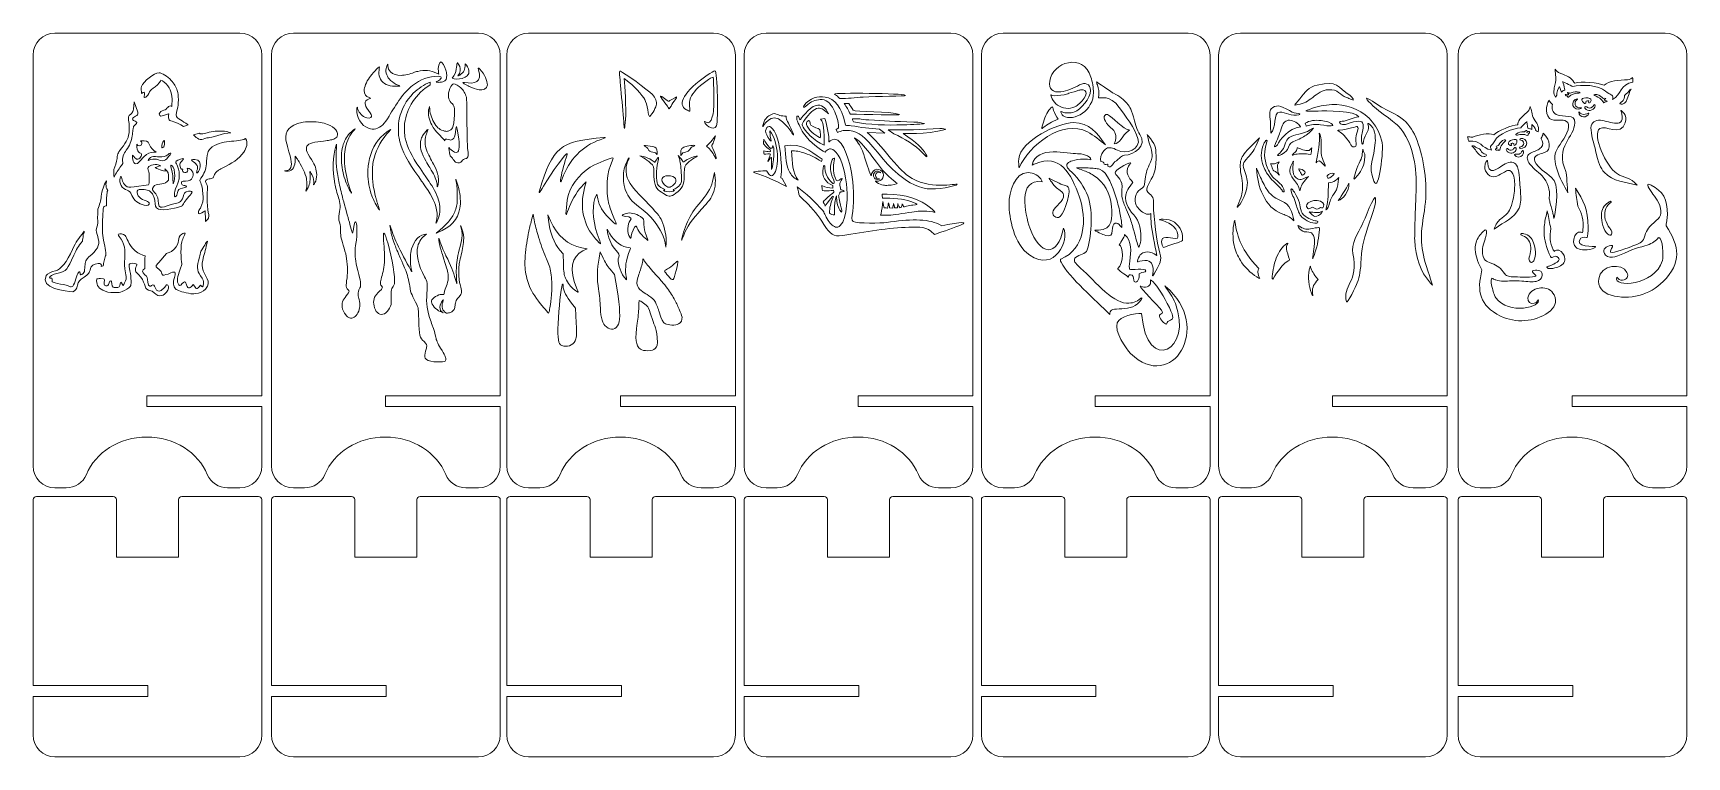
# Model space of a CAD drawing. Header units: millimetres. Extents: x -328 to 276, y -219 to 45.
import ezdxf

# ---------------------------------------------------------------- set-up
doc = ezdxf.new("R2010")
doc.units = ezdxf.units.MM
doc.header["$MEASUREMENT"] = 0
doc.layers.add('layer 1', color=7, linetype='Continuous')

msp = doc.modelspace()

# ---------------------------------------------------------------- linework, layer by layer
at = {"layer": 'layer 1', "color": 250, "lineweight": 9}
for points, knots in [([(-320.1597, 44.7682), (-297.6628, 44.7682), (-275.1665, 44.7682), (-252.6697, 44.7682), (-252.6697, 44.7682), (-248.2635, 44.7682), (-244.6697, 41.1744), (-244.6697, 36.7682), (-244.6697, 36.7682), (-244.6697, 36.7682), (-244.6697, -87.5432), (-244.6697, -87.5432), (-244.6697, -87.5432), (-244.6697, -87.5432), (-286.5947, -87.5432), (-286.5947, -87.5432), (-286.5947, -87.5432), (-286.5947, -87.5432), (-286.5947, -91.5432), (-286.5947, -91.5432), (-286.5947, -91.5432), (-286.5947, -91.5432), (-244.6697, -91.5432), (-244.6697, -91.5432), (-244.6697, -91.5432), (-244.6697, -98.7555), (-244.6697, -105.9679), (-244.6697, -113.1802), (-244.6697, -113.1802), (-244.6697, -117.5864), (-248.2635, -121.1802), (-252.6697, -121.1802), (-252.6697, -121.1802), (-252.6697, -121.1802), (-257.1774, -121.1802), (-257.1774, -121.1802), (-257.1774, -121.1802), (-260.4735, -121.1802), (-263.2884, -119.3055), (-264.559, -116.2641), (-264.559, -116.2641), (-267.8846, -108.3039), (-276.5109, -102.6313), (-286.6297, -102.6313), (-286.6297, -102.6313), (-296.7485, -102.6313), (-305.3748, -108.3039), (-308.7004, -116.2641), (-308.7004, -116.2641), (-309.971, -119.3055), (-312.7859, -121.1802), (-316.082, -121.1802), (-316.082, -121.1802), (-316.082, -121.1802), (-320.1597, -121.1802), (-320.1597, -121.1802), (-320.1597, -121.1802), (-324.5659, -121.1802), (-328.1597, -117.5864), (-328.1597, -113.1802), (-328.1597, -113.1802), (-328.1597, -63.1998), (-328.1597, -13.2154), (-328.1597, 36.7682), (-328.1597, 36.7682), (-328.1597, 41.1744), (-324.5659, 44.7682), (-320.1597, 44.7682)], [0, 0, 0, 0, 0.05555556, 0.05555556, 0.05555556, 0.05555556, 0.11111111, 0.11111111, 0.11111111, 0.11111111, 0.16666667, 0.16666667, 0.16666667, 0.16666667, 0.22222222, 0.22222222, 0.22222222, 0.22222222, 0.27777778, 0.27777778, 0.27777778, 0.27777778, 0.33333333, 0.33333333, 0.33333333, 0.33333333, 0.38888889, 0.38888889, 0.38888889, 0.38888889, 0.44444444, 0.44444444, 0.44444444, 0.44444444, 0.5, 0.5, 0.5, 0.5, 0.55555556, 0.55555556, 0.55555556, 0.55555556, 0.61111111, 0.61111111, 0.61111111, 0.61111111, 0.66666667, 0.66666667, 0.66666667, 0.66666667, 0.72222222, 0.72222222, 0.72222222, 0.72222222, 0.77777778, 0.77777778, 0.77777778, 0.77777778, 0.83333333, 0.83333333, 0.83333333, 0.83333333, 0.88888889, 0.88888889, 0.88888889, 0.88888889, 1, 1, 1, 1]), ([(-233.1136, 44.7682), (-210.6167, 44.7682), (-188.1204, 44.7682), (-165.6236, 44.7682), (-165.6236, 44.7682), (-161.2174, 44.7682), (-157.6236, 41.1744), (-157.6236, 36.7682), (-157.6236, 36.7682), (-157.6236, 36.7682), (-157.6236, -87.5432), (-157.6236, -87.5432), (-157.6236, -87.5432), (-157.6236, -87.5432), (-199.5486, -87.5432), (-199.5486, -87.5432), (-199.5486, -87.5432), (-199.5486, -87.5432), (-199.5486, -91.5432), (-199.5486, -91.5432), (-199.5486, -91.5432), (-199.5486, -91.5432), (-157.6236, -91.5432), (-157.6236, -91.5432), (-157.6236, -91.5432), (-157.6236, -98.7555), (-157.6236, -105.9679), (-157.6236, -113.1802), (-157.6236, -113.1802), (-157.6236, -117.5864), (-161.2174, -121.1802), (-165.6236, -121.1802), (-165.6236, -121.1802), (-165.6236, -121.1802), (-170.1313, -121.1802), (-170.1313, -121.1802), (-170.1313, -121.1802), (-173.4274, -121.1802), (-176.2423, -119.3055), (-177.5129, -116.2641), (-177.5129, -116.2641), (-180.8385, -108.3039), (-189.4648, -102.6313), (-199.5836, -102.6313), (-199.5836, -102.6313), (-209.7024, -102.6313), (-218.3287, -108.3039), (-221.6543, -116.2641), (-221.6543, -116.2641), (-222.9249, -119.3055), (-225.7398, -121.1802), (-229.0359, -121.1802), (-229.0359, -121.1802), (-229.0359, -121.1802), (-233.1136, -121.1802), (-233.1136, -121.1802), (-233.1136, -121.1802), (-237.5198, -121.1802), (-241.1136, -117.5864), (-241.1136, -113.1802), (-241.1136, -113.1802), (-241.1136, -63.1998), (-241.1136, -13.2154), (-241.1136, 36.7682), (-241.1136, 36.7682), (-241.1136, 41.1744), (-237.5198, 44.7682), (-233.1136, 44.7682)], [0, 0, 0, 0, 0.05555556, 0.05555556, 0.05555556, 0.05555556, 0.11111111, 0.11111111, 0.11111111, 0.11111111, 0.16666667, 0.16666667, 0.16666667, 0.16666667, 0.22222222, 0.22222222, 0.22222222, 0.22222222, 0.27777778, 0.27777778, 0.27777778, 0.27777778, 0.33333333, 0.33333333, 0.33333333, 0.33333333, 0.38888889, 0.38888889, 0.38888889, 0.38888889, 0.44444444, 0.44444444, 0.44444444, 0.44444444, 0.5, 0.5, 0.5, 0.5, 0.55555556, 0.55555556, 0.55555556, 0.55555556, 0.61111111, 0.61111111, 0.61111111, 0.61111111, 0.66666667, 0.66666667, 0.66666667, 0.66666667, 0.72222222, 0.72222222, 0.72222222, 0.72222222, 0.77777778, 0.77777778, 0.77777778, 0.77777778, 0.83333333, 0.83333333, 0.83333333, 0.83333333, 0.88888889, 0.88888889, 0.88888889, 0.88888889, 1, 1, 1, 1]), ([(-147.2681, 44.7682), (-124.7712, 44.7682), (-102.2749, 44.7682), (-79.7781, 44.7682), (-79.7781, 44.7682), (-75.3719, 44.7682), (-71.7781, 41.1744), (-71.7781, 36.7682), (-71.7781, 36.7682), (-71.7781, 36.7682), (-71.7781, -87.5432), (-71.7781, -87.5432), (-71.7781, -87.5432), (-71.7781, -87.5432), (-113.7031, -87.5432), (-113.7031, -87.5432), (-113.7031, -87.5432), (-113.7031, -87.5432), (-113.7031, -91.5432), (-113.7031, -91.5432), (-113.7031, -91.5432), (-113.7031, -91.5432), (-71.7781, -91.5432), (-71.7781, -91.5432), (-71.7781, -91.5432), (-71.7781, -98.7555), (-71.7781, -105.9679), (-71.7781, -113.1802), (-71.7781, -113.1802), (-71.7781, -117.5864), (-75.3719, -121.1802), (-79.7781, -121.1802), (-79.7781, -121.1802), (-79.7781, -121.1802), (-84.2858, -121.1802), (-84.2858, -121.1802), (-84.2858, -121.1802), (-87.5819, -121.1802), (-90.3968, -119.3055), (-91.6674, -116.2641), (-91.6674, -116.2641), (-94.993, -108.3039), (-103.6193, -102.6313), (-113.7381, -102.6313), (-113.7381, -102.6313), (-123.8569, -102.6313), (-132.4832, -108.3039), (-135.8088, -116.2641), (-135.8088, -116.2641), (-137.0794, -119.3055), (-139.8943, -121.1802), (-143.1904, -121.1802), (-143.1904, -121.1802), (-143.1904, -121.1802), (-147.2681, -121.1802), (-147.2681, -121.1802), (-147.2681, -121.1802), (-151.6743, -121.1802), (-155.2681, -117.5864), (-155.2681, -113.1802), (-155.2681, -113.1802), (-155.2681, -63.1998), (-155.2681, -13.2154), (-155.2681, 36.7682), (-155.2681, 36.7682), (-155.2681, 41.1744), (-151.6743, 44.7682), (-147.2681, 44.7682)], [0, 0, 0, 0, 0.05555556, 0.05555556, 0.05555556, 0.05555556, 0.11111111, 0.11111111, 0.11111111, 0.11111111, 0.16666667, 0.16666667, 0.16666667, 0.16666667, 0.22222222, 0.22222222, 0.22222222, 0.22222222, 0.27777778, 0.27777778, 0.27777778, 0.27777778, 0.33333333, 0.33333333, 0.33333333, 0.33333333, 0.38888889, 0.38888889, 0.38888889, 0.38888889, 0.44444444, 0.44444444, 0.44444444, 0.44444444, 0.5, 0.5, 0.5, 0.5, 0.55555556, 0.55555556, 0.55555556, 0.55555556, 0.61111111, 0.61111111, 0.61111111, 0.61111111, 0.66666667, 0.66666667, 0.66666667, 0.66666667, 0.72222222, 0.72222222, 0.72222222, 0.72222222, 0.77777778, 0.77777778, 0.77777778, 0.77777778, 0.83333333, 0.83333333, 0.83333333, 0.83333333, 0.88888889, 0.88888889, 0.88888889, 0.88888889, 1, 1, 1, 1]), ([(-60.5906, 44.7682), (-38.0937, 44.7682), (-15.5974, 44.7682), (6.8994, 44.7682), (6.8994, 44.7682), (11.3056, 44.7682), (14.8994, 41.1744), (14.8994, 36.7682), (14.8994, 36.7682), (14.8994, 36.7682), (14.8994, -87.5432), (14.8994, -87.5432), (14.8994, -87.5432), (14.8994, -87.5432), (-27.0256, -87.5432), (-27.0256, -87.5432), (-27.0256, -87.5432), (-27.0256, -87.5432), (-27.0256, -91.5432), (-27.0256, -91.5432), (-27.0256, -91.5432), (-27.0256, -91.5432), (14.8994, -91.5432), (14.8994, -91.5432), (14.8994, -91.5432), (14.8994, -98.7555), (14.8994, -105.9679), (14.8994, -113.1802), (14.8994, -113.1802), (14.8994, -117.5864), (11.3056, -121.1802), (6.8994, -121.1802), (6.8994, -121.1802), (6.8994, -121.1802), (2.3917, -121.1802), (2.3917, -121.1802), (2.3917, -121.1802), (-0.9044, -121.1802), (-3.7193, -119.3055), (-4.9899, -116.2641), (-4.9899, -116.2641), (-8.3155, -108.3039), (-16.9418, -102.6313), (-27.0606, -102.6313), (-27.0606, -102.6313), (-37.1794, -102.6313), (-45.8057, -108.3039), (-49.1313, -116.2641), (-49.1313, -116.2641), (-50.4019, -119.3055), (-53.2168, -121.1802), (-56.5129, -121.1802), (-56.5129, -121.1802), (-56.5129, -121.1802), (-60.5906, -121.1802), (-60.5906, -121.1802), (-60.5906, -121.1802), (-64.9968, -121.1802), (-68.5906, -117.5864), (-68.5906, -113.1802), (-68.5906, -113.1802), (-68.5906, -63.1998), (-68.5906, -13.2154), (-68.5906, 36.7682), (-68.5906, 36.7682), (-68.5906, 41.1744), (-64.9968, 44.7682), (-60.5906, 44.7682)], [0, 0, 0, 0, 0.05555556, 0.05555556, 0.05555556, 0.05555556, 0.11111111, 0.11111111, 0.11111111, 0.11111111, 0.16666667, 0.16666667, 0.16666667, 0.16666667, 0.22222222, 0.22222222, 0.22222222, 0.22222222, 0.27777778, 0.27777778, 0.27777778, 0.27777778, 0.33333333, 0.33333333, 0.33333333, 0.33333333, 0.38888889, 0.38888889, 0.38888889, 0.38888889, 0.44444444, 0.44444444, 0.44444444, 0.44444444, 0.5, 0.5, 0.5, 0.5, 0.55555556, 0.55555556, 0.55555556, 0.55555556, 0.61111111, 0.61111111, 0.61111111, 0.61111111, 0.66666667, 0.66666667, 0.66666667, 0.66666667, 0.72222222, 0.72222222, 0.72222222, 0.72222222, 0.77777778, 0.77777778, 0.77777778, 0.77777778, 0.83333333, 0.83333333, 0.83333333, 0.83333333, 0.88888889, 0.88888889, 0.88888889, 0.88888889, 1, 1, 1, 1]), ([(25.9811, 44.7682), (48.478, 44.7682), (70.9743, 44.7682), (93.4711, 44.7682), (93.4711, 44.7682), (97.8773, 44.7682), (101.4711, 41.1744), (101.4711, 36.7682), (101.4711, 36.7682), (101.4711, 36.7682), (101.4711, -87.5432), (101.4711, -87.5432), (101.4711, -87.5432), (101.4711, -87.5432), (59.5461, -87.5432), (59.5461, -87.5432), (59.5461, -87.5432), (59.5461, -87.5432), (59.5461, -91.5432), (59.5461, -91.5432), (59.5461, -91.5432), (59.5461, -91.5432), (101.4711, -91.5432), (101.4711, -91.5432), (101.4711, -91.5432), (101.4711, -98.7555), (101.4711, -105.9679), (101.4711, -113.1802), (101.4711, -113.1802), (101.4711, -117.5864), (97.8773, -121.1802), (93.4711, -121.1802), (93.4711, -121.1802), (93.4711, -121.1802), (88.9634, -121.1802), (88.9634, -121.1802), (88.9634, -121.1802), (85.6673, -121.1802), (82.8524, -119.3055), (81.5818, -116.2641), (81.5818, -116.2641), (78.2562, -108.3039), (69.6299, -102.6313), (59.5111, -102.6313), (59.5111, -102.6313), (49.3923, -102.6313), (40.766, -108.3039), (37.4404, -116.2641), (37.4404, -116.2641), (36.1698, -119.3055), (33.3549, -121.1802), (30.0588, -121.1802), (30.0588, -121.1802), (30.0588, -121.1802), (25.9811, -121.1802), (25.9811, -121.1802), (25.9811, -121.1802), (21.5749, -121.1802), (17.9811, -117.5864), (17.9811, -113.1802), (17.9811, -113.1802), (17.9811, -63.1998), (17.9811, -13.2154), (17.9811, 36.7682), (17.9811, 36.7682), (17.9811, 41.1744), (21.5749, 44.7682), (25.9811, 44.7682)], [0, 0, 0, 0, 0.05555556, 0.05555556, 0.05555556, 0.05555556, 0.11111111, 0.11111111, 0.11111111, 0.11111111, 0.16666667, 0.16666667, 0.16666667, 0.16666667, 0.22222222, 0.22222222, 0.22222222, 0.22222222, 0.27777778, 0.27777778, 0.27777778, 0.27777778, 0.33333333, 0.33333333, 0.33333333, 0.33333333, 0.38888889, 0.38888889, 0.38888889, 0.38888889, 0.44444444, 0.44444444, 0.44444444, 0.44444444, 0.5, 0.5, 0.5, 0.5, 0.55555556, 0.55555556, 0.55555556, 0.55555556, 0.61111111, 0.61111111, 0.61111111, 0.61111111, 0.66666667, 0.66666667, 0.66666667, 0.66666667, 0.72222222, 0.72222222, 0.72222222, 0.72222222, 0.77777778, 0.77777778, 0.77777778, 0.77777778, 0.83333333, 0.83333333, 0.83333333, 0.83333333, 0.88888889, 0.88888889, 0.88888889, 0.88888889, 1, 1, 1, 1]), ([(112.5727, 44.7682), (135.0696, 44.7682), (157.5659, 44.7682), (180.0627, 44.7682), (180.0627, 44.7682), (184.4689, 44.7682), (188.0627, 41.1744), (188.0627, 36.7682), (188.0627, 36.7682), (188.0627, 36.7682), (188.0627, -87.5432), (188.0627, -87.5432), (188.0627, -87.5432), (188.0627, -87.5432), (146.1377, -87.5432), (146.1377, -87.5432), (146.1377, -87.5432), (146.1377, -87.5432), (146.1377, -91.5432), (146.1377, -91.5432), (146.1377, -91.5432), (146.1377, -91.5432), (188.0627, -91.5432), (188.0627, -91.5432), (188.0627, -91.5432), (188.0627, -98.7555), (188.0627, -105.9679), (188.0627, -113.1802), (188.0627, -113.1802), (188.0627, -117.5864), (184.4689, -121.1802), (180.0627, -121.1802), (180.0627, -121.1802), (180.0627, -121.1802), (175.555, -121.1802), (175.555, -121.1802), (175.555, -121.1802), (172.2589, -121.1802), (169.444, -119.3055), (168.1734, -116.2641), (168.1734, -116.2641), (164.8478, -108.3039), (156.2215, -102.6313), (146.1027, -102.6313), (146.1027, -102.6313), (135.9839, -102.6313), (127.3576, -108.3039), (124.032, -116.2641), (124.032, -116.2641), (122.7614, -119.3055), (119.9465, -121.1802), (116.6504, -121.1802), (116.6504, -121.1802), (116.6504, -121.1802), (112.5727, -121.1802), (112.5727, -121.1802), (112.5727, -121.1802), (108.1665, -121.1802), (104.5727, -117.5864), (104.5727, -113.1802), (104.5727, -113.1802), (104.5727, -63.1998), (104.5727, -13.2154), (104.5727, 36.7682), (104.5727, 36.7682), (104.5727, 41.1744), (108.1665, 44.7682), (112.5727, 44.7682)], [0, 0, 0, 0, 0.05555556, 0.05555556, 0.05555556, 0.05555556, 0.11111111, 0.11111111, 0.11111111, 0.11111111, 0.16666667, 0.16666667, 0.16666667, 0.16666667, 0.22222222, 0.22222222, 0.22222222, 0.22222222, 0.27777778, 0.27777778, 0.27777778, 0.27777778, 0.33333333, 0.33333333, 0.33333333, 0.33333333, 0.38888889, 0.38888889, 0.38888889, 0.38888889, 0.44444444, 0.44444444, 0.44444444, 0.44444444, 0.5, 0.5, 0.5, 0.5, 0.55555556, 0.55555556, 0.55555556, 0.55555556, 0.61111111, 0.61111111, 0.61111111, 0.61111111, 0.66666667, 0.66666667, 0.66666667, 0.66666667, 0.72222222, 0.72222222, 0.72222222, 0.72222222, 0.77777778, 0.77777778, 0.77777778, 0.77777778, 0.83333333, 0.83333333, 0.83333333, 0.83333333, 0.88888889, 0.88888889, 0.88888889, 0.88888889, 1, 1, 1, 1]), ([(200.0504, 44.7682), (222.5473, 44.7682), (245.0436, 44.7682), (267.5404, 44.7682), (267.5404, 44.7682), (271.9466, 44.7682), (275.5404, 41.1744), (275.5404, 36.7682), (275.5404, 36.7682), (275.5404, 36.7682), (275.5404, -87.5432), (275.5404, -87.5432), (275.5404, -87.5432), (275.5404, -87.5432), (233.6154, -87.5432), (233.6154, -87.5432), (233.6154, -87.5432), (233.6154, -87.5432), (233.6154, -91.5432), (233.6154, -91.5432), (233.6154, -91.5432), (233.6154, -91.5432), (275.5404, -91.5432), (275.5404, -91.5432), (275.5404, -91.5432), (275.5404, -98.7555), (275.5404, -105.9679), (275.5404, -113.1802), (275.5404, -113.1802), (275.5404, -117.5864), (271.9466, -121.1802), (267.5404, -121.1802), (267.5404, -121.1802), (267.5404, -121.1802), (263.0327, -121.1802), (263.0327, -121.1802), (263.0327, -121.1802), (259.7366, -121.1802), (256.9217, -119.3055), (255.6511, -116.2641), (255.6511, -116.2641), (252.3255, -108.3039), (243.6992, -102.6313), (233.5804, -102.6313), (233.5804, -102.6313), (223.4616, -102.6313), (214.8353, -108.3039), (211.5097, -116.2641), (211.5097, -116.2641), (210.2391, -119.3055), (207.4242, -121.1802), (204.1281, -121.1802), (204.1281, -121.1802), (204.1281, -121.1802), (200.0504, -121.1802), (200.0504, -121.1802), (200.0504, -121.1802), (195.6442, -121.1802), (192.0504, -117.5864), (192.0504, -113.1802), (192.0504, -113.1802), (192.0504, -63.1998), (192.0504, -13.2154), (192.0504, 36.7682), (192.0504, 36.7682), (192.0504, 41.1744), (195.6442, 44.7682), (200.0504, 44.7682)], [0, 0, 0, 0, 0.05555556, 0.05555556, 0.05555556, 0.05555556, 0.11111111, 0.11111111, 0.11111111, 0.11111111, 0.16666667, 0.16666667, 0.16666667, 0.16666667, 0.22222222, 0.22222222, 0.22222222, 0.22222222, 0.27777778, 0.27777778, 0.27777778, 0.27777778, 0.33333333, 0.33333333, 0.33333333, 0.33333333, 0.38888889, 0.38888889, 0.38888889, 0.38888889, 0.44444444, 0.44444444, 0.44444444, 0.44444444, 0.5, 0.5, 0.5, 0.5, 0.55555556, 0.55555556, 0.55555556, 0.55555556, 0.61111111, 0.61111111, 0.61111111, 0.61111111, 0.66666667, 0.66666667, 0.66666667, 0.66666667, 0.72222222, 0.72222222, 0.72222222, 0.72222222, 0.77777778, 0.77777778, 0.77777778, 0.77777778, 0.83333333, 0.83333333, 0.83333333, 0.83333333, 0.88888889, 0.88888889, 0.88888889, 0.88888889, 1, 1, 1, 1]), ([(47.8579, 14.6033), (47.3317, 14.9282), (46.8759, 15.9953), (47.0077, 16.1273), (47.0077, 16.1273), (47.0266, 16.1461), (47.0886, 16.1417), (47.1733, 16.1196), (47.1733, 16.1196), (47.258, 16.0976), (47.3653, 16.0577), (47.475, 16.0055), (47.475, 16.0055), (48.568, 15.4842), (50.3818, 15.4756), (51.9836, 15.984), (51.9836, 15.984), (54.2526, 16.7041), (57.8154, 21.1095), (57.824, 23.8056), (57.824, 23.8056), (57.8373, 26.3202), (55.6944, 26.8906), (53.7723, 25.841), (53.7723, 25.841), (51.9633, 24.8523), (49.05, 23.5603), (47.0184, 23.3297), (47.0184, 23.3297), (43.9671, 22.9829), (42.5741, 24.3101), (42.9337, 27.2216), (42.9337, 27.2216), (43.7917, 34.1696), (55.2201, 37.7389), (58.0038, 28.7289), (58.0038, 28.7289), (58.4788, 27.1914), (58.9393, 24.4137), (58.9416, 23.0711), (58.9416, 23.0711), (58.953, 16.6622), (51.7942, 12.173), (47.8579, 14.6033)], [0, 0, 0, 0, 0.08333333, 0.08333333, 0.08333333, 0.08333333, 0.16666667, 0.16666667, 0.16666667, 0.16666667, 0.25, 0.25, 0.25, 0.25, 0.33333333, 0.33333333, 0.33333333, 0.33333333, 0.41666667, 0.41666667, 0.41666667, 0.41666667, 0.5, 0.5, 0.5, 0.5, 0.58333333, 0.58333333, 0.58333333, 0.58333333, 0.66666667, 0.66666667, 0.66666667, 0.66666667, 0.75, 0.75, 0.75, 0.75, 0.83333333, 0.83333333, 0.83333333, 0.83333333, 1, 1, 1, 1]), ([(-282.1265, 30.2925), (-281.1922, 30.2925), (-279.1368, 28.9714), (-277.7324, 27.4676), (-277.7324, 27.4676), (-276.7124, 26.3756), (-275.995, 25.1684), (-275.5387, 23.7761), (-275.5387, 23.7761), (-275.1604, 22.6217), (-275.1276, 22.3534), (-275.1316, 20.4524), (-275.1316, 20.4524), (-275.1354, 18.6625), (-275.188, 18.1895), (-275.5236, 16.9327), (-275.5236, 16.9327), (-276.0056, 15.1279), (-276.0207, 14.4587), (-275.5906, 13.9761), (-275.5906, 13.9761), (-275.2266, 13.5674), (-272.3719, 11.8764), (-271.5017, 11.3068), (-271.5017, 11.3068), (-271.5017, 11.3068), (-273.3105, 10.7047), (-273.3105, 10.7047), (-273.3105, 10.7047), (-275.9661, 12.5532), (-278.2055, 12.5934), (-278.4654, 13.1052), (-278.4654, 13.1052), (-279.5225, 15.1869), (-277.024, 15.9381), (-281.0861, 14.5362), (-281.0861, 14.5362), (-282.5919, 14.1417), (-282.4496, 16.3166), (-280.398, 16.5884), (-280.398, 16.5884), (-279.1343, 16.7558), (-278.8423, 18.7921), (-277.5624, 18.0285), (-277.5624, 18.0285), (-277.1884, 20.576), (-277.5073, 22.8875), (-278.5072, 24.7632), (-278.5072, 24.7632), (-279.0275, 25.7395), (-280.1283, 26.9029), (-280.9088, 27.3009), (-280.9088, 27.3009), (-280.9088, 27.3009), (-281.4651, 27.5846), (-281.4651, 27.5846), (-281.4651, 27.5846), (-281.4651, 27.5846), (-281.6723, 27.1916), (-281.6723, 27.1916), (-281.6723, 27.1916), (-281.937, 26.6896), (-283.4914, 25.1848), (-284.3255, 24.623), (-284.3255, 24.623), (-285.2098, 24.0274), (-285.5271, 23.6507), (-285.9441, 22.7022), (-285.9441, 22.7022), (-286.2917, 21.9118), (-286.94, 21.3099), (-287.4458, 21.3086), (-287.4458, 21.3086), (-288.0516, 21.3064), (-286.4396, 24.4051), (-288.5928, 22.7208), (-288.5928, 22.7208), (-288.589, 23.2254), (-288.7627, 24.8339), (-288.5836, 25.2577), (-288.5836, 25.2577), (-287.8076, 27.0947), (-284.0947, 30.2923), (-282.1265, 30.2925)], [0, 0, 0, 0, 0.04545455, 0.04545455, 0.04545455, 0.04545455, 0.09090909, 0.09090909, 0.09090909, 0.09090909, 0.13636364, 0.13636364, 0.13636364, 0.13636364, 0.18181818, 0.18181818, 0.18181818, 0.18181818, 0.22727273, 0.22727273, 0.22727273, 0.22727273, 0.27272727, 0.27272727, 0.27272727, 0.27272727, 0.31818182, 0.31818182, 0.31818182, 0.31818182, 0.36363636, 0.36363636, 0.36363636, 0.36363636, 0.40909091, 0.40909091, 0.40909091, 0.40909091, 0.45454545, 0.45454545, 0.45454545, 0.45454545, 0.5, 0.5, 0.5, 0.5, 0.54545455, 0.54545455, 0.54545455, 0.54545455, 0.59090909, 0.59090909, 0.59090909, 0.59090909, 0.63636364, 0.63636364, 0.63636364, 0.63636364, 0.68181818, 0.68181818, 0.68181818, 0.68181818, 0.72727273, 0.72727273, 0.72727273, 0.72727273, 0.77272727, 0.77272727, 0.77272727, 0.77272727, 0.81818182, 0.81818182, 0.81818182, 0.81818182, 0.86363636, 0.86363636, 0.86363636, 0.86363636, 0.90909091, 0.90909091, 0.90909091, 0.90909091, 1, 1, 1, 1]), ([(-180.2333, 29.0224), (-183.5394, 29.0145), (-186.9695, 27.7901), (-189.6362, 25.6657), (-189.6362, 25.6657), (-191.1121, 24.4901), (-193.0215, 22.4608), (-194.0743, 20.949), (-194.0743, 20.949), (-195.5237, 18.8679), (-197.116, 16.371), (-198.1908, 14.4939), (-198.1908, 14.4939), (-199.884, 11.5366), (-201.1241, 10.3666), (-203.0903, 9.871), (-203.0903, 9.871), (-203.938, 9.6572), (-204.6821, 9.7143), (-205.7107, 10.072), (-205.7107, 10.072), (-208.4131, 11.0119), (-210.1247, 13.8102), (-209.9649, 17.0272), (-209.9649, 17.0272), (-209.9258, 17.812), (-209.799, 17.9608), (-209.6994, 17.3383), (-209.6994, 17.3383), (-209.5156, 16.1889), (-208.3067, 14.6674), (-207.0967, 14.0627), (-207.0967, 14.0627), (-206.0316, 13.5305), (-204.7762, 13.6566), (-204.6117, 14.3122), (-204.6117, 14.3122), (-204.53, 14.6373), (-204.7758, 15.1271), (-205.7226, 16.5268), (-205.7226, 16.5268), (-206.6391, 17.8817), (-206.8867, 18.3754), (-206.9599, 18.9931), (-206.9599, 18.9931), (-207.0654, 19.8838), (-206.7158, 20.3011), (-205.4875, 20.7504), (-205.4875, 20.7504), (-205.1108, 20.8882), (-204.8995, 21.0131), (-204.9904, 21.0441), (-204.9904, 21.0441), (-205.0775, 21.0738), (-205.3229, 21.1516), (-205.5358, 21.2171), (-205.5358, 21.2171), (-206.622, 21.5506), (-207.3108, 22.5481), (-207.3108, 23.7876), (-207.3108, 23.7876), (-207.3108, 24.9884), (-206.4983, 26.9889), (-205.3765, 28.5505), (-205.3765, 28.5505), (-204.5006, 29.7696), (-201.9806, 32.5049), (-201.7332, 32.5049), (-201.7332, 32.5049), (-201.6828, 32.5049), (-201.7053, 32.2083), (-201.783, 31.8457), (-201.783, 31.8457), (-201.9534, 31.0515), (-201.9702, 29.9957), (-201.8249, 29.2234), (-201.8249, 29.2234), (-201.4797, 27.3897), (-199.909, 25.947), (-197.7627, 25.4924), (-197.7627, 25.4924), (-196.9952, 25.3298), (-194.906, 25.2933), (-194.4434, 25.4344), (-194.4434, 25.4344), (-194.1568, 25.5219), (-194.176, 25.5351), (-194.918, 25.7627), (-194.918, 25.7627), (-195.7065, 26.0045), (-196.8855, 26.7527), (-197.6532, 27.4983), (-197.6532, 27.4983), (-198.9547, 28.7623), (-199.5591, 30.3477), (-199.3021, 31.8236), (-199.3021, 31.8236), (-199.1911, 32.4609), (-198.8045, 33.4543), (-198.6676, 33.454), (-198.6676, 33.454), (-198.6357, 33.454), (-198.6068, 33.1811), (-198.6035, 32.8476), (-198.6035, 32.8476), (-198.5939, 31.9047), (-198.2978, 31.1771), (-197.6836, 30.5881), (-197.6836, 30.5881), (-196.8829, 29.8204), (-195.4018, 29.3463), (-193.7927, 29.3427), (-193.7927, 29.3427), (-192.6206, 29.3399), (-190.4374, 29.8296), (-189.1383, 30.3865), (-189.1383, 30.3865), (-188.8943, 30.4911), (-188.2676, 30.6763), (-187.7457, 30.7981), (-187.7457, 30.7981), (-185.2842, 31.3723), (-182.9508, 31.1511), (-180.9129, 30.1503), (-180.9129, 30.1503), (-180.3578, 29.8777), (-180.009, 29.7551), (-180.0434, 29.8447), (-180.0434, 29.8447), (-180.0749, 29.9269), (-180.151, 30.318), (-180.2124, 30.7137), (-180.2124, 30.7137), (-180.4349, 32.1475), (-179.8893, 34.2979), (-179.3031, 34.2979), (-179.3031, 34.2979), (-178.9268, 34.2979), (-177.882, 32.5285), (-177.4658, 31.1866), (-177.4658, 31.1866), (-177.3399, 30.7805), (-177.2096, 30.0104), (-177.1763, 29.4753), (-177.1763, 29.4753), (-177.0812, 27.9485), (-177.4085, 27.356), (-178.5401, 27.0063), (-178.5401, 27.0063), (-179.092, 26.8357), (-180.2415, 26.7259), (-180.6899, 26.8009), (-180.6899, 26.8009), (-180.6899, 26.8009), (-180.9643, 26.8468), (-180.9643, 26.8468), (-180.9643, 26.8468), (-180.9083, 27.0498), (-180.6318, 27.1218), (-180.4538, 27.2173), (-180.4538, 27.2173), (-179.4489, 27.7564), (-178.2442, 29.0271), (-180.2333, 29.0224)], [0, 0, 0, 0, 0.02380952, 0.02380952, 0.02380952, 0.02380952, 0.04761905, 0.04761905, 0.04761905, 0.04761905, 0.07142857, 0.07142857, 0.07142857, 0.07142857, 0.0952381, 0.0952381, 0.0952381, 0.0952381, 0.11904762, 0.11904762, 0.11904762, 0.11904762, 0.14285714, 0.14285714, 0.14285714, 0.14285714, 0.16666667, 0.16666667, 0.16666667, 0.16666667, 0.19047619, 0.19047619, 0.19047619, 0.19047619, 0.21428571, 0.21428571, 0.21428571, 0.21428571, 0.23809524, 0.23809524, 0.23809524, 0.23809524, 0.26190476, 0.26190476, 0.26190476, 0.26190476, 0.28571429, 0.28571429, 0.28571429, 0.28571429, 0.30952381, 0.30952381, 0.30952381, 0.30952381, 0.33333333, 0.33333333, 0.33333333, 0.33333333, 0.35714286, 0.35714286, 0.35714286, 0.35714286, 0.38095238, 0.38095238, 0.38095238, 0.38095238, 0.4047619, 0.4047619, 0.4047619, 0.4047619, 0.42857143, 0.42857143, 0.42857143, 0.42857143, 0.45238095, 0.45238095, 0.45238095, 0.45238095, 0.47619048, 0.47619048, 0.47619048, 0.47619048, 0.5, 0.5, 0.5, 0.5, 0.52380952, 0.52380952, 0.52380952, 0.52380952, 0.54761905, 0.54761905, 0.54761905, 0.54761905, 0.57142857, 0.57142857, 0.57142857, 0.57142857, 0.5952381, 0.5952381, 0.5952381, 0.5952381, 0.61904762, 0.61904762, 0.61904762, 0.61904762, 0.64285714, 0.64285714, 0.64285714, 0.64285714, 0.66666667, 0.66666667, 0.66666667, 0.66666667, 0.69047619, 0.69047619, 0.69047619, 0.69047619, 0.71428571, 0.71428571, 0.71428571, 0.71428571, 0.73809524, 0.73809524, 0.73809524, 0.73809524, 0.76190476, 0.76190476, 0.76190476, 0.76190476, 0.78571429, 0.78571429, 0.78571429, 0.78571429, 0.80952381, 0.80952381, 0.80952381, 0.80952381, 0.83333333, 0.83333333, 0.83333333, 0.83333333, 0.85714286, 0.85714286, 0.85714286, 0.85714286, 0.88095238, 0.88095238, 0.88095238, 0.88095238, 0.9047619, 0.9047619, 0.9047619, 0.9047619, 0.92857143, 0.92857143, 0.92857143, 0.92857143, 0.95238095, 0.95238095, 0.95238095, 0.95238095, 1, 1, 1, 1]), ([(-175.1269, 28.2861), (-173.2456, 30.5313), (-173.7371, 32.9496), (-173.2887, 33.9815), (-173.2887, 33.9815), (-173.2685, 34.0279), (-171.0856, 31.6583), (-173.1408, 29.1321), (-173.1408, 29.1321), (-173.1133, 29.1321), (-172.7781, 29.2724), (-172.3958, 29.4439), (-172.3958, 29.4439), (-170.7349, 30.6199), (-170.4498, 31.3075), (-170.449, 33.5482), (-170.449, 33.5482), (-169.8523, 32.9771), (-169.1776, 31.9276), (-169.0668, 31.1198), (-169.0668, 31.1198), (-168.6274, 27.9126), (-173.9044, 27.5928), (-175.1269, 28.2861)], [0, 0, 0, 0, 0.14285714, 0.14285714, 0.14285714, 0.14285714, 0.28571429, 0.28571429, 0.28571429, 0.28571429, 0.42857143, 0.42857143, 0.42857143, 0.42857143, 0.57142857, 0.57142857, 0.57142857, 0.57142857, 0.71428571, 0.71428571, 0.71428571, 0.71428571, 1, 1, 1, 1]), ([(-165.3248, 24.0889), (-166.6571, 24.2741), (-167.7272, 24.7432), (-168.9172, 25.295), (-168.9172, 25.295), (-169.6827, 25.6499), (-172.4651, 27.0537), (-170.6388, 26.7281), (-170.6388, 26.7281), (-167.0793, 26.0935), (-164.0925, 26.8272), (-165.5369, 31.3383), (-165.5369, 31.3383), (-165.8494, 32.1121), (-165.7305, 32.2061), (-165.081, 31.5816), (-165.081, 31.5816), (-163.2479, 29.8191), (-162.3189, 27.1696), (-162.3189, 25.8634), (-162.3189, 25.8634), (-162.3189, 24.2512), (-164.0392, 23.91), (-165.3248, 24.0889)], [0, 0, 0, 0, 0.14285714, 0.14285714, 0.14285714, 0.14285714, 0.28571429, 0.28571429, 0.28571429, 0.28571429, 0.42857143, 0.42857143, 0.42857143, 0.42857143, 0.57142857, 0.57142857, 0.57142857, 0.57142857, 0.71428571, 0.71428571, 0.71428571, 0.71428571, 1, 1, 1, 1]), ([(-112.2537, 26.7389), (-111.8572, 23.6148), (-111.6788, 14.3567), (-111.9706, 12.0347), (-111.9706, 12.0347), (-112.1405, 10.6837), (-112.2985, 9.7392), (-112.3219, 9.9358), (-112.3219, 9.9358), (-112.3453, 10.1325), (-112.6649, 13.7991), (-113.0323, 18.0842), (-113.0323, 18.0842), (-113.3996, 22.369), (-113.8127, 27.0396), (-113.9503, 28.463), (-113.9503, 28.463), (-114.1521, 30.5507), (-114.1167, 31.0191), (-113.7672, 30.885), (-113.7672, 30.885), (-112.4663, 30.3856), (-103.7623, 24.0442), (-102.1096, 22.3914), (-102.1096, 22.3914), (-100.8635, 21.1454), (-100.4035, 19.7788), (-100.7298, 18.2928), (-100.7298, 18.2928), (-100.9726, 17.1876), (-102.7162, 14.3273), (-103.147, 14.3273), (-103.147, 14.3273), (-103.3092, 14.3273), (-103.6072, 15.4385), (-103.8091, 16.7966), (-103.8091, 16.7966), (-104.0112, 18.1547), (-104.4723, 19.8459), (-104.834, 20.5548), (-104.834, 20.5548), (-105.5356, 21.9301), (-109.5108, 26.1172), (-111.3361, 27.4034), (-111.3361, 27.4034), (-111.3361, 27.4034), (-112.4364, 28.1789), (-112.4364, 28.1789), (-112.4364, 28.1789), (-112.4364, 28.1789), (-112.2537, 26.7389), (-112.2537, 26.7389)], [0, 0, 0, 0, 0.07142857, 0.07142857, 0.07142857, 0.07142857, 0.14285714, 0.14285714, 0.14285714, 0.14285714, 0.21428571, 0.21428571, 0.21428571, 0.21428571, 0.28571429, 0.28571429, 0.28571429, 0.28571429, 0.35714286, 0.35714286, 0.35714286, 0.35714286, 0.42857143, 0.42857143, 0.42857143, 0.42857143, 0.5, 0.5, 0.5, 0.5, 0.57142857, 0.57142857, 0.57142857, 0.57142857, 0.64285714, 0.64285714, 0.64285714, 0.64285714, 0.71428571, 0.71428571, 0.71428571, 0.71428571, 0.78571429, 0.78571429, 0.78571429, 0.78571429, 0.85714286, 0.85714286, 0.85714286, 0.85714286, 1, 1, 1, 1]), ([(-81.5068, 10.5803), (-82.2939, 11.0074), (-83.0708, 11.9646), (-83.0708, 12.5073), (-83.0708, 12.5073), (-83.0708, 12.6107), (-82.7956, 12.5234), (-82.4591, 12.3134), (-82.4591, 12.3134), (-81.459, 11.6888), (-80.8398, 12.2193), (-80.2222, 14.23), (-80.2222, 14.23), (-79.7425, 15.7919), (-79.6467, 17.2217), (-79.6826, 22.2893), (-79.6826, 22.2893), (-79.7065, 25.6779), (-79.8163, 28.5402), (-79.9266, 28.6505), (-79.9266, 28.6505), (-80.26, 28.9839), (-84.6299, 25.8151), (-86.0708, 24.195), (-86.0708, 24.195), (-88.0368, 21.9842), (-88.7596, 20.1809), (-88.5385, 18.0379), (-88.5385, 18.0379), (-88.4394, 17.0778), (-88.4286, 16.2925), (-88.5148, 16.2925), (-88.5148, 16.2925), (-88.6007, 16.2925), (-89.1016, 16.515), (-89.6276, 16.7871), (-89.6276, 16.7871), (-93.3393, 18.7064), (-90.3758, 23.6616), (-82.1109, 29.3553), (-82.1109, 29.3553), (-80.7733, 30.2767), (-79.4984, 31.0305), (-79.2776, 31.0305), (-79.2776, 31.0305), (-78.3901, 31.0305), (-77.9018, 12.9123), (-78.7371, 10.9704), (-78.7371, 10.9704), (-79.1795, 9.9417), (-80.0931, 9.8131), (-81.5068, 10.5803)], [0, 0, 0, 0, 0.07142857, 0.07142857, 0.07142857, 0.07142857, 0.14285714, 0.14285714, 0.14285714, 0.14285714, 0.21428571, 0.21428571, 0.21428571, 0.21428571, 0.28571429, 0.28571429, 0.28571429, 0.28571429, 0.35714286, 0.35714286, 0.35714286, 0.35714286, 0.42857143, 0.42857143, 0.42857143, 0.42857143, 0.5, 0.5, 0.5, 0.5, 0.57142857, 0.57142857, 0.57142857, 0.57142857, 0.64285714, 0.64285714, 0.64285714, 0.64285714, 0.71428571, 0.71428571, 0.71428571, 0.71428571, 0.78571429, 0.78571429, 0.78571429, 0.78571429, 0.85714286, 0.85714286, 0.85714286, 0.85714286, 1, 1, 1, 1]), ([(248.4761, 21.0764), (248.6123, 22.4935), (247.6174, 21.9259), (245.8607, 23.5757), (245.8607, 23.5757), (243.4019, 25.8851), (236.8403, 26.0696), (233.8387, 25.2361), (233.8387, 25.2361), (233.1974, 25.684), (230.0501, 27.1335), (230.1709, 26.9824), (230.1709, 26.9824), (230.5358, 26.5265), (230.6108, 25.5253), (230.9317, 24.039), (230.9317, 24.039), (230.5007, 23.7954), (230.0943, 23.531), (229.7148, 23.2482), (229.7148, 23.2482), (229.6081, 23.6743), (228.9057, 25.8107), (228.8998, 25.1637), (228.8998, 25.1637), (228.8972, 24.8642), (227.6701, 22.7695), (228.1074, 22.1208), (228.1074, 22.1208), (227.9164, 21.8971), (227.7325, 21.6537), (227.5606, 21.3965), (227.5606, 21.3965), (226.6958, 22.3725), (226.9859, 24.6428), (227.3209, 25.8161), (227.3209, 25.8161), (228.121, 28.6186), (227.414, 29.2085), (227.414, 31.6141), (227.414, 31.6141), (228.0887, 30.6966), (228.0352, 30.6227), (229.5455, 30.029), (229.5455, 30.029), (231.4172, 29.2934), (233.4037, 28.5009), (234.3095, 26.8886), (234.3095, 26.8886), (234.4378, 26.66), (234.6007, 26.4948), (234.6707, 26.5216), (234.6707, 26.5216), (236.6817, 27.2933), (243.3744, 26.6667), (245.3219, 25.7228), (245.3219, 25.7228), (246.9734, 27.4376), (250.9451, 27.681), (253.8539, 27.7293), (253.8539, 27.7293), (254.4934, 27.7399), (255.7167, 28.5207), (255.7214, 28.5207), (255.7214, 28.5207), (255.7959, 28.5207), (255.8118, 27.5035), (255.805, 26.87), (255.805, 26.87), (251.2194, 26.1224), (251.5915, 22.3387), (248.4267, 20.5616), (248.4267, 20.5616), (248.4267, 20.5616), (248.4761, 21.0764), (248.4761, 21.0764)], [0, 0, 0, 0, 0.05, 0.05, 0.05, 0.05, 0.1, 0.1, 0.1, 0.1, 0.15, 0.15, 0.15, 0.15, 0.2, 0.2, 0.2, 0.2, 0.25, 0.25, 0.25, 0.25, 0.3, 0.3, 0.3, 0.3, 0.35, 0.35, 0.35, 0.35, 0.4, 0.4, 0.4, 0.4, 0.45, 0.45, 0.45, 0.45, 0.5, 0.5, 0.5, 0.5, 0.55, 0.55, 0.55, 0.55, 0.6, 0.6, 0.6, 0.6, 0.65, 0.65, 0.65, 0.65, 0.7, 0.7, 0.7, 0.7, 0.75, 0.75, 0.75, 0.75, 0.8, 0.8, 0.8, 0.8, 0.85, 0.85, 0.85, 0.85, 0.9, 0.9, 0.9, 0.9, 1, 1, 1, 1]), ([(-181.1228, -24.4753), (-181.1228, -24.4318), (-181.0246, -24.0402), (-180.9076, -23.6051), (-180.9076, -23.6051), (-180.7037, -22.8473), (-180.6132, -20.957), (-180.7498, -20.3074), (-180.7498, -20.3074), (-181.4401, -17.0239), (-182.2921, -15.1749), (-184.892, -11.3179), (-184.892, -11.3179), (-185.5567, -10.3317), (-186.2033, -9.382), (-186.3288, -9.2074), (-186.3288, -9.2074), (-186.3288, -9.2074), (-187.3931, -7.7308), (-187.3931, -7.7308), (-187.3931, -7.7308), (-191.3308, -2.2717), (-193.6061, 1.9724), (-194.2909, 5.1354), (-194.2909, 5.1354), (-194.7517, 7.2644), (-194.7837, 7.5692), (-194.7829, 9.8289), (-194.7829, 9.8289), (-194.7829, 11.9114), (-194.7582, 12.2063), (-194.4898, 13.4419), (-194.4898, 13.4419), (-193.6936, 17.1062), (-192.0068, 20.182), (-189.366, 22.7848), (-189.366, 22.7848), (-187.6191, 24.5065), (-185.4646, 25.9364), (-183.1782, 26.906), (-183.1782, 26.906), (-183.2859, 26.586), (-183.3047, 26.2503), (-183.1813, 25.9142), (-183.1813, 25.9142), (-188.2977, 22.7394), (-191.8718, 17.3995), (-192.5223, 11.8274), (-192.5223, 11.8274), (-192.6916, 10.3778), (-192.59, 7.6706), (-192.3188, 6.4011), (-192.3188, 6.4011), (-191.6231, 3.1445), (-190.0916, 0.0362), (-186.9145, -4.5678), (-186.9145, -4.5678), (-186.9145, -4.5678), (-185.6299, -6.4304), (-185.6299, -6.4304), (-185.6299, -6.4304), (-185.093, -7.2101), (-183.0227, -10.3159), (-182.6532, -10.896), (-182.6532, -10.896), (-181.2623, -13.0798), (-180.0291, -15.9733), (-179.7656, -17.6711), (-179.7656, -17.6711), (-179.6161, -18.6353), (-179.6151, -20.5839), (-179.7656, -21.306), (-179.7656, -21.306), (-179.9194, -22.052), (-180.3079, -23.1345), (-180.7026, -23.9164), (-180.7026, -23.9164), (-180.9985, -24.5026), (-181.131, -24.678), (-181.1246, -24.4753), (-181.1246, -24.4753), (-181.1246, -24.4753), (-181.1228, -24.4753), (-181.1228, -24.4753)], [0, 0, 0, 0, 0.04545455, 0.04545455, 0.04545455, 0.04545455, 0.09090909, 0.09090909, 0.09090909, 0.09090909, 0.13636364, 0.13636364, 0.13636364, 0.13636364, 0.18181818, 0.18181818, 0.18181818, 0.18181818, 0.22727273, 0.22727273, 0.22727273, 0.22727273, 0.27272727, 0.27272727, 0.27272727, 0.27272727, 0.31818182, 0.31818182, 0.31818182, 0.31818182, 0.36363636, 0.36363636, 0.36363636, 0.36363636, 0.40909091, 0.40909091, 0.40909091, 0.40909091, 0.45454545, 0.45454545, 0.45454545, 0.45454545, 0.5, 0.5, 0.5, 0.5, 0.54545455, 0.54545455, 0.54545455, 0.54545455, 0.59090909, 0.59090909, 0.59090909, 0.59090909, 0.63636364, 0.63636364, 0.63636364, 0.63636364, 0.68181818, 0.68181818, 0.68181818, 0.68181818, 0.72727273, 0.72727273, 0.72727273, 0.72727273, 0.77272727, 0.77272727, 0.77272727, 0.77272727, 0.81818182, 0.81818182, 0.81818182, 0.81818182, 0.86363636, 0.86363636, 0.86363636, 0.86363636, 0.90909091, 0.90909091, 0.90909091, 0.90909091, 1, 1, 1, 1]), ([(-173.6658, -2.4486), (-174.0492, -2.2827), (-174.3362, -1.9934), (-174.7738, -1.3316), (-174.7738, -1.3316), (-174.9151, -1.1179), (-175.2431, -0.704), (-175.5027, -0.4117), (-175.5027, -0.4117), (-176.0687, 0.2256), (-176.1828, 0.5744), (-176.2998, 2.0244), (-176.2998, 2.0244), (-176.3312, 2.4135), (-176.3655, 2.7407), (-176.422, 3.0379), (-176.422, 3.0379), (-176.2784, 2.8652), (-176.1297, 2.7011), (-175.9788, 2.5517), (-175.9788, 2.5517), (-174.6841, 1.2698), (-173.6788, 0.87), (-173.1543, 1.4284), (-173.1543, 1.4284), (-172.3935, 2.2382), (-172.4333, 4.8165), (-173.2718, 9.0561), (-173.2718, 9.0561), (-173.4577, 9.9959), (-173.6258, 10.7489), (-173.6453, 10.7293), (-173.6453, 10.7293), (-173.6648, 10.7098), (-173.7261, 10.2256), (-173.7815, 9.6534), (-173.7815, 9.6534), (-173.9091, 8.3348), (-174.2613, 6.8609), (-174.5538, 6.4215), (-174.5538, 6.4215), (-174.6782, 6.2346), (-174.9657, 5.9908), (-175.1926, 5.8796), (-175.1926, 5.8796), (-175.6019, 5.6792), (-175.6134, 5.6794), (-176.6114, 5.9059), (-176.6114, 5.9059), (-177.4733, 6.1016), (-177.6387, 6.1131), (-177.765, 5.9868), (-177.765, 5.9868), (-177.8534, 5.8984), (-177.86, 5.716), (-177.8034, 5.4745), (-177.8034, 5.4745), (-178.2402, 5.9723), (-178.8122, 6.5722), (-179.5662, 7.3503), (-179.5662, 7.3503), (-181.6407, 9.491), (-182.2244, 10.2792), (-182.9224, 11.8822), (-182.9224, 11.8822), (-183.8166, 13.936), (-184.0755, 15.9494), (-183.628, 17.37), (-183.628, 17.37), (-183.628, 17.37), (-183.4287, 18.0028), (-183.4287, 18.0028), (-183.4287, 18.0028), (-183.4287, 18.0028), (-183.3543, 16.9333), (-183.3543, 16.9333), (-183.3543, 16.9333), (-183.2295, 15.1414), (-182.5754, 13.262), (-181.5056, 11.6219), (-181.5056, 11.6219), (-180.5353, 10.1342), (-179.5402, 9.4111), (-177.9353, 9.0275), (-177.9353, 9.0275), (-177.244, 8.8622), (-177.155, 8.8621), (-176.591, 9.0259), (-176.591, 9.0259), (-175.9042, 9.2256), (-175.3278, 9.6804), (-175.0355, 10.2534), (-175.0355, 10.2534), (-174.6577, 10.994), (-174.4019, 12.6619), (-174.3215, 14.9092), (-174.3215, 14.9092), (-174.2202, 17.7388), (-174.3255, 18.1357), (-175.4932, 19.3343), (-175.4932, 19.3343), (-176.1026, 19.9598), (-176.373, 20.4976), (-176.5104, 21.3578), (-176.5104, 21.3578), (-176.8157, 23.2692), (-175.6253, 26.282), (-174.5647, 26.282), (-174.5647, 26.282), (-174.1215, 26.282), (-172.6396, 25.4255), (-171.9767, 24.7863), (-171.9767, 24.7863), (-171.0067, 23.8508), (-170.3694, 22.7313), (-170.0062, 21.3249), (-170.0062, 21.3249), (-169.8877, 20.8661), (-169.8463, 19.411), (-169.8083, 14.3639), (-169.8083, 14.3639), (-169.7514, 6.7967), (-169.6157, 2.5347), (-169.3911, 1.2581), (-169.3911, 1.2581), (-169.2678, 0.557), (-169.2554, 0.2345), (-169.3398, -0.079), (-169.3398, -0.079), (-169.4527, -0.4983), (-169.9634, -1.0348), (-170.2497, -1.0348), (-170.2497, -1.0348), (-170.5784, -1.0348), (-171.4622, -1.5822), (-171.6869, -1.925), (-171.6869, -1.925), (-172.1298, -2.6006), (-172.8652, -2.7953), (-173.6658, -2.4488), (-173.6658, -2.4488), (-173.6658, -2.4488), (-173.6658, -2.4486), (-173.6658, -2.4486)], [0, 0, 0, 0, 0.02702703, 0.02702703, 0.02702703, 0.02702703, 0.05405405, 0.05405405, 0.05405405, 0.05405405, 0.08108108, 0.08108108, 0.08108108, 0.08108108, 0.10810811, 0.10810811, 0.10810811, 0.10810811, 0.13513514, 0.13513514, 0.13513514, 0.13513514, 0.16216216, 0.16216216, 0.16216216, 0.16216216, 0.18918919, 0.18918919, 0.18918919, 0.18918919, 0.21621622, 0.21621622, 0.21621622, 0.21621622, 0.24324324, 0.24324324, 0.24324324, 0.24324324, 0.27027027, 0.27027027, 0.27027027, 0.27027027, 0.2972973, 0.2972973, 0.2972973, 0.2972973, 0.32432432, 0.32432432, 0.32432432, 0.32432432, 0.35135135, 0.35135135, 0.35135135, 0.35135135, 0.37837838, 0.37837838, 0.37837838, 0.37837838, 0.40540541, 0.40540541, 0.40540541, 0.40540541, 0.43243243, 0.43243243, 0.43243243, 0.43243243, 0.45945946, 0.45945946, 0.45945946, 0.45945946, 0.48648649, 0.48648649, 0.48648649, 0.48648649, 0.51351351, 0.51351351, 0.51351351, 0.51351351, 0.54054054, 0.54054054, 0.54054054, 0.54054054, 0.56756757, 0.56756757, 0.56756757, 0.56756757, 0.59459459, 0.59459459, 0.59459459, 0.59459459, 0.62162162, 0.62162162, 0.62162162, 0.62162162, 0.64864865, 0.64864865, 0.64864865, 0.64864865, 0.67567568, 0.67567568, 0.67567568, 0.67567568, 0.7027027, 0.7027027, 0.7027027, 0.7027027, 0.72972973, 0.72972973, 0.72972973, 0.72972973, 0.75675676, 0.75675676, 0.75675676, 0.75675676, 0.78378378, 0.78378378, 0.78378378, 0.78378378, 0.81081081, 0.81081081, 0.81081081, 0.81081081, 0.83783784, 0.83783784, 0.83783784, 0.83783784, 0.86486486, 0.86486486, 0.86486486, 0.86486486, 0.89189189, 0.89189189, 0.89189189, 0.89189189, 0.91891892, 0.91891892, 0.91891892, 0.91891892, 0.94594595, 0.94594595, 0.94594595, 0.94594595, 1, 1, 1, 1]), ([(48.8252, 17.3337), (46.5056, 17.6713), (44.7807, 18.8851), (43.8526, 20.8328), (43.8526, 20.8328), (43.5175, 21.5359), (43.3163, 22.1969), (43.4378, 22.1969), (43.4378, 22.1969), (43.4726, 22.1969), (43.7349, 22.1302), (44.0203, 22.0488), (44.0203, 22.0488), (44.8594, 21.8096), (46.6864, 21.9125), (48.1884, 22.2838), (48.1884, 22.2838), (48.8454, 22.4461), (49.4576, 22.6126), (49.5488, 22.6537), (49.5488, 22.6537), (49.7018, 22.7227), (51.4606, 23.2796), (52.9588, 23.7338), (52.9588, 23.7338), (53.3041, 23.8384), (53.8804, 23.968), (54.2393, 24.0221), (54.2393, 24.0221), (57.1113, 24.4535), (56.8753, 21.6808), (53.8177, 19.0655), (53.8177, 19.0655), (53.0204, 18.3834), (52.9183, 18.3128), (52.1215, 17.8932), (52.1215, 17.8932), (51.0988, 17.3543), (49.9836, 17.165), (48.8252, 17.3337)], [0, 0, 0, 0, 0.09090909, 0.09090909, 0.09090909, 0.09090909, 0.18181818, 0.18181818, 0.18181818, 0.18181818, 0.27272727, 0.27272727, 0.27272727, 0.27272727, 0.36363636, 0.36363636, 0.36363636, 0.36363636, 0.45454545, 0.45454545, 0.45454545, 0.45454545, 0.54545455, 0.54545455, 0.54545455, 0.54545455, 0.63636364, 0.63636364, 0.63636364, 0.63636364, 0.72727273, 0.72727273, 0.72727273, 0.72727273, 0.81818182, 0.81818182, 0.81818182, 0.81818182, 1, 1, 1, 1]), ([(64.1233, -3.2307), (64.1944, -3.0068), (64.1743, -2.9815), (63.9875, -3.0595), (63.9875, -3.0595), (63.4663, -3.3237), (62.837, -3.3753), (62.6518, -2.5982), (62.6518, -2.5982), (62.6086, -2.4168), (62.3776, -2.1049), (62.21, -2.2726), (62.21, -2.2726), (61.0852, -2.4979), (61.4017, -0.3746), (61.939, 0.6836), (61.939, 0.6836), (62.3446, 1.4827), (63.1633, 2.4142), (63.7075, 2.6956), (63.7075, 2.6956), (64.6709, 3.1938), (65.8599, 2.9881), (67.6467, 2.0141), (67.6467, 2.0141), (70.7045, 0.3471), (76.3074, 2.3941), (75.1651, 6.34), (75.1651, 6.34), (74.1893, 9.7107), (70.3447, 14.8462), (68.3519, 17.6369), (68.3519, 17.6369), (64.8231, 22.575), (61.5082, 20.8165), (60.7159, 21.1359), (60.7159, 21.1359), (60.6923, 21.1595), (60.7376, 21.5304), (60.8165, 21.9597), (60.8165, 21.9597), (61.0025, 22.969), (60.8165, 24.4722), (60.3276, 25.8787), (60.3276, 25.8787), (60.1357, 26.4327), (59.9785, 26.9336), (59.9785, 26.9916), (59.9785, 26.9916), (59.9785, 27.0497), (65.8872, 22.9721), (66.2689, 22.7922), (66.2689, 22.7922), (68.3913, 21.7926), (70.1019, 20.5844), (71.5469, 18.6167), (71.5469, 18.6167), (72.5275, 17.2813), (72.9744, 16.1079), (74.4098, 11.0998), (74.4098, 11.0998), (74.9145, 9.3388), (75.2427, 8.5711), (75.8371, 7.7606), (75.8371, 7.7606), (78.8539, 3.6466), (73.5253, 0.219), (70.3002, 0.1647), (70.3002, 0.1647), (69.7732, 0.1556), (69.1381, -0.1382), (68.8144, -0.5229), (68.8144, -0.5229), (68.4303, -0.9793), (67.2425, -1.9041), (66.8473, -2.0544), (66.8473, -2.0544), (66.6777, -2.1188), (66.3986, -2.4407), (66.1777, -2.827), (66.1777, -2.827), (65.0695, -4.7637), (63.8979, -3.9418), (64.1233, -3.2307)], [0, 0, 0, 0, 0.04545455, 0.04545455, 0.04545455, 0.04545455, 0.09090909, 0.09090909, 0.09090909, 0.09090909, 0.13636364, 0.13636364, 0.13636364, 0.13636364, 0.18181818, 0.18181818, 0.18181818, 0.18181818, 0.22727273, 0.22727273, 0.22727273, 0.22727273, 0.27272727, 0.27272727, 0.27272727, 0.27272727, 0.31818182, 0.31818182, 0.31818182, 0.31818182, 0.36363636, 0.36363636, 0.36363636, 0.36363636, 0.40909091, 0.40909091, 0.40909091, 0.40909091, 0.45454545, 0.45454545, 0.45454545, 0.45454545, 0.5, 0.5, 0.5, 0.5, 0.54545455, 0.54545455, 0.54545455, 0.54545455, 0.59090909, 0.59090909, 0.59090909, 0.59090909, 0.63636364, 0.63636364, 0.63636364, 0.63636364, 0.68181818, 0.68181818, 0.68181818, 0.68181818, 0.72727273, 0.72727273, 0.72727273, 0.72727273, 0.77272727, 0.77272727, 0.77272727, 0.77272727, 0.81818182, 0.81818182, 0.81818182, 0.81818182, 0.86363636, 0.86363636, 0.86363636, 0.86363636, 0.90909091, 0.90909091, 0.90909091, 0.90909091, 1, 1, 1, 1]), ([(133.5678, 18.6791), (135.8144, 19.0708), (137.1576, 19.9003), (138.9408, 21.3193), (138.9408, 21.3193), (140.6137, 22.6506), (142.4799, 23.9664), (144.6828, 24.1078), (144.6828, 24.1078), (148.2824, 24.3389), (148.7576, 22.2308), (151.2848, 21.2828), (151.2848, 21.2828), (151.8763, 21.0609), (152.3791, 20.8702), (152.9411, 20.564), (152.9411, 20.564), (154.4927, 19.7183), (153.504, 21.3573), (152.6087, 21.9423), (152.6087, 21.9423), (147.7125, 25.1417), (148.2191, 27.6113), (140.5983, 25.8149), (140.5983, 25.8149), (137.3893, 25.0585), (136.2511, 23.3036), (134.2551, 20.7921), (134.2551, 20.7921), (131.9878, 17.9394), (131.7519, 18.3625), (133.5678, 18.6791)], [0, 0, 0, 0, 0.11111111, 0.11111111, 0.11111111, 0.11111111, 0.22222222, 0.22222222, 0.22222222, 0.22222222, 0.33333333, 0.33333333, 0.33333333, 0.33333333, 0.44444444, 0.44444444, 0.44444444, 0.44444444, 0.55555556, 0.55555556, 0.55555556, 0.55555556, 0.66666667, 0.66666667, 0.66666667, 0.66666667, 0.77777778, 0.77777778, 0.77777778, 0.77777778, 1, 1, 1, 1]), ([(255.1283, 24.3094), (254.7945, 23.6088), (254.4578, 22.9464), (254.1909, 21.9858), (254.1909, 21.9858), (253.6698, 20.1104), (253.0911, 19.1328), (252.0279, 18.8789), (252.0279, 18.8789), (251.3642, 18.7204), (250.7062, 18.9269), (251.2947, 19.3344), (251.2947, 19.3344), (253.0396, 20.5426), (252.5766, 21.5359), (252.7487, 21.9376), (252.7487, 21.9376), (252.8828, 22.1132), (253.0504, 22.2666), (253.275, 22.4405), (253.275, 22.4405), (254.4956, 23.3853), (254.4908, 24.1919), (255.1283, 24.3094)], [0, 0, 0, 0, 0.14285714, 0.14285714, 0.14285714, 0.14285714, 0.28571429, 0.28571429, 0.28571429, 0.28571429, 0.42857143, 0.42857143, 0.42857143, 0.42857143, 0.57142857, 0.57142857, 0.57142857, 0.57142857, 0.71428571, 0.71428571, 0.71428571, 0.71428571, 1, 1, 1, 1]), ([(-298.6831, -4.9949), (-298.6868, -5.4654), (-298.7122, -7.4654), (-298.6106, -7.7772), (-298.6106, -7.7772), (-298.2345, -7.0693), (-297.8493, -6.3646), (-297.4235, -5.6856), (-297.4235, -5.6856), (-297.0154, -5.0349), (-296.5714, -4.4154), (-296.1019, -3.8078), (-296.1019, -3.8078), (-295.9245, -3.5782), (-295.3453, -2.888), (-295.3601, -2.5768), (-295.3601, -2.5768), (-295.3622, -2.5313), (-295.372, -2.4862), (-295.3842, -2.4423), (-295.3842, -2.4423), (-295.7892, -0.9877), (-295.0536, 0.9332), (-294.1371, 2.0781), (-294.1371, 2.0781), (-292.9331, 3.5823), (-292.3016, 5.409), (-291.9693, 7.2858), (-291.9693, 7.2858), (-291.8441, 7.9926), (-291.766, 8.6976), (-291.6914, 9.4107), (-291.6914, 9.4107), (-291.6607, 9.7044), (-291.6113, 10.3733), (-291.4755, 10.6267), (-291.4755, 10.6267), (-291.369, 10.8256), (-291.2137, 10.9972), (-291.0508, 11.1515), (-291.0508, 11.1515), (-290.877, 11.3162), (-290.2897, 11.7549), (-290.2741, 11.9894), (-290.2741, 11.9894), (-290.2713, 12.0311), (-290.2827, 12.0691), (-290.3022, 12.1057), (-290.3022, 12.1057), (-290.4136, 12.3137), (-290.7115, 12.4865), (-290.9116, 12.599), (-290.9116, 12.599), (-291.1961, 12.7589), (-291.7567, 13.0057), (-291.821, 13.3581), (-291.821, 13.3581), (-291.9073, 13.8313), (-291.1186, 14.2268), (-290.7892, 14.3937), (-290.7892, 14.3937), (-290.0102, 14.7884), (-289.9013, 14.9899), (-289.9091, 15.8669), (-289.9091, 15.8669), (-289.9091, 15.8669), (-291.2343, 19.6278), (-291.2343, 19.6278), (-291.2343, 19.6278), (-291.3303, 19.0502), (-291.3834, 18.4792), (-291.4364, 17.8863), (-291.4364, 17.8863), (-291.4879, 17.3112), (-291.5445, 16.6983), (-291.7736, 16.1625), (-291.7736, 16.1625), (-291.964, 15.7171), (-292.2542, 15.3689), (-292.6325, 15.0693), (-292.6325, 15.0693), (-292.9342, 14.8304), (-293.1914, 14.5518), (-293.3031, 14.1757), (-293.3031, 14.1757), (-293.4535, 13.6692), (-293.3206, 12.9679), (-293.2449, 12.4528), (-293.2449, 12.4528), (-293.094, 11.4264), (-293.0073, 10.4794), (-293.046, 9.437), (-293.046, 9.437), (-293.1522, 6.5784), (-294.0401, 5.083), (-295.8073, 2.8497), (-295.8073, 2.8497), (-296.9925, 1.3519), (-297.283, 0.9282), (-297.5194, -0.9488), (-297.5194, -0.9488), (-297.7037, -2.4123), (-298.0542, -3.6592), (-298.6831, -4.9949)], [0, 0, 0, 0, 0.03703704, 0.03703704, 0.03703704, 0.03703704, 0.07407407, 0.07407407, 0.07407407, 0.07407407, 0.11111111, 0.11111111, 0.11111111, 0.11111111, 0.14814815, 0.14814815, 0.14814815, 0.14814815, 0.18518519, 0.18518519, 0.18518519, 0.18518519, 0.22222222, 0.22222222, 0.22222222, 0.22222222, 0.25925926, 0.25925926, 0.25925926, 0.25925926, 0.2962963, 0.2962963, 0.2962963, 0.2962963, 0.33333333, 0.33333333, 0.33333333, 0.33333333, 0.37037037, 0.37037037, 0.37037037, 0.37037037, 0.40740741, 0.40740741, 0.40740741, 0.40740741, 0.44444444, 0.44444444, 0.44444444, 0.44444444, 0.48148148, 0.48148148, 0.48148148, 0.48148148, 0.51851852, 0.51851852, 0.51851852, 0.51851852, 0.55555556, 0.55555556, 0.55555556, 0.55555556, 0.59259259, 0.59259259, 0.59259259, 0.59259259, 0.62962963, 0.62962963, 0.62962963, 0.62962963, 0.66666667, 0.66666667, 0.66666667, 0.66666667, 0.7037037, 0.7037037, 0.7037037, 0.7037037, 0.74074074, 0.74074074, 0.74074074, 0.74074074, 0.77777778, 0.77777778, 0.77777778, 0.77777778, 0.81481481, 0.81481481, 0.81481481, 0.81481481, 0.85185185, 0.85185185, 0.85185185, 0.85185185, 0.88888889, 0.88888889, 0.88888889, 0.88888889, 0.92592593, 0.92592593, 0.92592593, 0.92592593, 1, 1, 1, 1]), ([(-96.3648, 17.6567), (-96.5855, 18.0773), (-97.3366, 19.1435), (-98.0339, 20.0263), (-98.0339, 20.0263), (-98.7312, 20.9091), (-99.2326, 21.7006), (-99.148, 21.7852), (-99.148, 21.7852), (-99.0633, 21.8699), (-98.4134, 21.4792), (-97.7036, 20.9172), (-97.7036, 20.9172), (-96.994, 20.355), (-96.3209, 19.8951), (-96.2083, 19.8951), (-96.2083, 19.8951), (-96.0955, 19.8951), (-95.4194, 20.2635), (-94.7062, 20.7139), (-94.7062, 20.7139), (-92.9951, 21.794), (-92.8272, 21.7472), (-93.807, 20.4627), (-93.807, 20.4627), (-94.2558, 19.8741), (-94.9248, 18.83), (-95.2933, 18.1422), (-95.2933, 18.1422), (-95.9622, 16.8942), (-95.9641, 16.8933), (-96.3648, 17.6567)], [0, 0, 0, 0, 0.11111111, 0.11111111, 0.11111111, 0.11111111, 0.22222222, 0.22222222, 0.22222222, 0.22222222, 0.33333333, 0.33333333, 0.33333333, 0.33333333, 0.44444444, 0.44444444, 0.44444444, 0.44444444, 0.55555556, 0.55555556, 0.55555556, 0.55555556, 0.66666667, 0.66666667, 0.66666667, 0.66666667, 0.77777778, 0.77777778, 0.77777778, 0.77777778, 1, 1, 1, 1]), ([(-39.1896, 13.5446), (-39.1896, 13.5446), (-40.7071, 13.3666), (-40.7071, 13.3666), (-40.7071, 13.3666), (-39.1697, 12.4095), (-39.3991, 5.6019), (-39.4497, 3.8377), (-39.4497, 3.8377), (-41.4075, 4.8393), (-42.8783, 5.7153), (-44.5648, 7.3794), (-44.5648, 7.3794), (-46.1856, 8.9785), (-47.5927, 11.035), (-47.4258, 11.5609), (-47.4258, 11.5609), (-47.3838, 11.6929), (-47.0317, 12.3367), (-46.5925, 12.9561), (-46.5925, 12.9561), (-44.776, 15.5175), (-43.2565, 17.1083), (-41.568, 17.3409), (-41.568, 17.3409), (-40.1638, 17.5343), (-39.2996, 16.5384), (-37.8073, 15.286), (-37.8073, 15.286), (-38.8972, 17.7445), (-40.488, 18.8167), (-42.3501, 18.3479), (-42.3501, 18.3479), (-45.0887, 17.6581), (-48.0827, 12.9624), (-48.2481, 13.1455), (-48.2481, 13.1455), (-48.294, 13.1964), (-48.428, 13.5347), (-48.5456, 13.8972), (-48.5456, 13.8972), (-48.7961, 14.6693), (-48.8125, 14.5086), (-49.3663, 14.4093), (-49.3663, 14.4093), (-49.3711, 13.1716), (-49.4698, 13.5863), (-49.1289, 12.5948), (-49.1289, 12.5948), (-48.5673, 10.9615), (-47.1807, 8.4798), (-46.0056, 7.0055), (-46.0056, 7.0055), (-44.8565, 5.5635), (-40.8293, 1.9237), (-39.0218, 1.3065), (-39.0218, 1.3065), (-38.0933, 2.6059), (-36.9214, 2.901), (-35.7591, 1.9772), (-35.7591, 1.9772), (-33.6521, 0.3027), (-31.948, -4.2901), (-31.2415, -10.1966), (-31.2415, -10.1966), (-30.7479, -14.3234), (-30.84, -22.6361), (-33.5177, -25.5043), (-33.5177, -25.5043), (-34.5642, -26.6258), (-35.8923, -25.8961), (-36.8713, -24.9427), (-36.8713, -24.9427), (-37.563, -24.2691), (-39.0764, -21.7501), (-39.3487, -20.9258), (-39.3487, -20.9258), (-39.5568, -20.2957), (-39.4146, -20.5691), (-39.8866, -20.0322), (-39.8866, -20.0322), (-42.6469, -16.8942), (-45.8576, -13.6526), (-49.3049, -11.366), (-49.3049, -11.366), (-48.8366, -12.4384), (-48.7906, -13.8745), (-48.3363, -14.6702), (-48.3363, -14.6702), (-48.101, -15.0825), (-46.6457, -16.304), (-46.1958, -16.741), (-46.1958, -16.741), (-43.5238, -19.3366), (-41.3844, -21.9929), (-39.512, -25.0398), (-39.512, -25.0398), (-38.337, -26.9514), (-36.464, -29.635), (-33.965, -29.2657), (-33.965, -29.2657), (-26.627, -28.1066), (-16.8327, -26.3992), (-9.8775, -26.131), (-9.8775, -26.131), (-5.9316, -25.9789), (-2.5135, -25.6965), (-0.5126, -27.4595), (-0.5126, -27.4595), (-0.5126, -27.4595), (0.9024, -28.7063), (0.9024, -28.7063), (0.9024, -28.7063), (3.6152, -27.7105), (20.2434, -22.4849), (5.7282, -25.14), (5.7282, -25.14), (5.7282, -25.14), (3.533, -25.5416), (3.533, -25.5416), (3.533, -25.5416), (3.533, -25.5416), (2.4848, -25.0019), (2.4848, -25.0019), (2.4848, -25.0019), (-1.6794, -22.8578), (-8.7987, -23.1421), (-16.5758, -24.3224), (-16.5758, -24.3224), (-18.4553, -24.6076), (-27.3278, -24.8253), (-28.7686, -23.9659), (-28.7686, -23.9659), (-29.5702, -23.4877), (-29.3168, -22.457), (-28.9721, -20.2936), (-28.9721, -20.2936), (-28.3286, -16.2554), (-28.7105, -10.2144), (-29.3622, -6.1514), (-29.3622, -6.1514), (-29.7542, -3.7077), (-32.1439, 6.0824), (-35.6411, 6.0699), (-35.6411, 6.0699), (-36.7021, 6.0661), (-37.8901, 4.7682), (-37.7064, 5.0734), (-37.7064, 5.0734), (-37.4335, 7.1114), (-38.5945, 12.2937), (-39.1896, 13.5446)], [0, 0, 0, 0, 0.02564103, 0.02564103, 0.02564103, 0.02564103, 0.05128205, 0.05128205, 0.05128205, 0.05128205, 0.07692308, 0.07692308, 0.07692308, 0.07692308, 0.1025641, 0.1025641, 0.1025641, 0.1025641, 0.12820513, 0.12820513, 0.12820513, 0.12820513, 0.15384615, 0.15384615, 0.15384615, 0.15384615, 0.17948718, 0.17948718, 0.17948718, 0.17948718, 0.20512821, 0.20512821, 0.20512821, 0.20512821, 0.23076923, 0.23076923, 0.23076923, 0.23076923, 0.25641026, 0.25641026, 0.25641026, 0.25641026, 0.28205128, 0.28205128, 0.28205128, 0.28205128, 0.30769231, 0.30769231, 0.30769231, 0.30769231, 0.33333333, 0.33333333, 0.33333333, 0.33333333, 0.35897436, 0.35897436, 0.35897436, 0.35897436, 0.38461538, 0.38461538, 0.38461538, 0.38461538, 0.41025641, 0.41025641, 0.41025641, 0.41025641, 0.43589744, 0.43589744, 0.43589744, 0.43589744, 0.46153846, 0.46153846, 0.46153846, 0.46153846, 0.48717949, 0.48717949, 0.48717949, 0.48717949, 0.51282051, 0.51282051, 0.51282051, 0.51282051, 0.53846154, 0.53846154, 0.53846154, 0.53846154, 0.56410256, 0.56410256, 0.56410256, 0.56410256, 0.58974359, 0.58974359, 0.58974359, 0.58974359, 0.61538462, 0.61538462, 0.61538462, 0.61538462, 0.64102564, 0.64102564, 0.64102564, 0.64102564, 0.66666667, 0.66666667, 0.66666667, 0.66666667, 0.69230769, 0.69230769, 0.69230769, 0.69230769, 0.71794872, 0.71794872, 0.71794872, 0.71794872, 0.74358974, 0.74358974, 0.74358974, 0.74358974, 0.76923077, 0.76923077, 0.76923077, 0.76923077, 0.79487179, 0.79487179, 0.79487179, 0.79487179, 0.82051282, 0.82051282, 0.82051282, 0.82051282, 0.84615385, 0.84615385, 0.84615385, 0.84615385, 0.87179487, 0.87179487, 0.87179487, 0.87179487, 0.8974359, 0.8974359, 0.8974359, 0.8974359, 0.92307692, 0.92307692, 0.92307692, 0.92307692, 0.94871795, 0.94871795, 0.94871795, 0.94871795, 1, 1, 1, 1]), ([(-34.9752, 9.584), (-34.9752, 9.584), (-34.4895, 8.434), (-34.4895, 8.434), (-34.4895, 8.434), (-33.1237, 9.178), (-31.7694, 9.4171), (-30.1813, 9.1951), (-30.1813, 9.1951), (-26.6497, 8.7014), (-24.7976, 7.2746), (-19.8965, 1.2714), (-19.8965, 1.2714), (-16.858, -2.4501), (-15.252, -4.2287), (-13.6335, -5.6648), (-13.6335, -5.6648), (-9.8831, -8.992), (-6.162, -11.397), (-1.7755, -12.033), (-1.7755, -12.033), (1.3336, -12.4836), (8.9337, -11.0858), (9.1334, -10.4146), (9.1334, -10.4146), (9.2444, -10.0423), (-1.613, -12.6738), (-8.6414, -7.4054), (-8.6414, -7.4054), (-10.8873, -5.722), (-12.2679, -4.2745), (-16.6195, 0.9598), (-16.6195, 0.9598), (-19.5519, 4.4871), (-21.8739, 6.9472), (-23.7434, 8.4561), (-23.7434, 8.4561), (-23.7434, 8.4561), (-17.2443, 8.2321), (-17.2443, 8.2321), (-17.2443, 8.2321), (-17.2443, 8.2321), (-19.215, 9.6829), (-19.215, 9.6829), (-19.215, 9.6829), (-22.6343, 9.9134), (-26.0466, 10.3255), (-29.5429, 10.9844), (-29.5429, 10.9844), (-30.2461, 11.0438), (-31.1409, 11.0921), (-31.5858, 11.1189), (-31.5858, 11.1189), (-31.5858, 11.1189), (-31.8044, 12.2082), (-31.8044, 12.2082), (-31.8044, 12.2082), (-32.8528, 17.4298), (-35.5655, 20.8955), (-39.0149, 21.4204), (-39.0149, 21.4204), (-41.6982, 21.829), (-44.5639, 21.326), (-46.7824, 18.2185), (-46.7824, 18.2185), (-47.1357, 17.7236), (-46.8881, 17.2482), (-46.0269, 18.1252), (-46.0269, 18.1252), (-44.2236, 19.9613), (-42.6448, 20.3692), (-40.8057, 20.4986), (-40.8057, 20.4986), (-38.7918, 20.6404), (-37.2271, 19.4709), (-35.8459, 16.7907), (-35.8459, 16.7907), (-34.9319, 15.0173), (-34.152, 12.2078), (-34.152, 10.689), (-34.152, 10.689), (-34.152, 10.1863), (-34.1963, 10.0792), (-34.4536, 9.962), (-34.4536, 9.962), (-34.5621, 9.9126), (-34.7487, 9.7744), (-34.9752, 9.584)], [0, 0, 0, 0, 0.04347826, 0.04347826, 0.04347826, 0.04347826, 0.08695652, 0.08695652, 0.08695652, 0.08695652, 0.13043478, 0.13043478, 0.13043478, 0.13043478, 0.17391304, 0.17391304, 0.17391304, 0.17391304, 0.2173913, 0.2173913, 0.2173913, 0.2173913, 0.26086957, 0.26086957, 0.26086957, 0.26086957, 0.30434783, 0.30434783, 0.30434783, 0.30434783, 0.34782609, 0.34782609, 0.34782609, 0.34782609, 0.39130435, 0.39130435, 0.39130435, 0.39130435, 0.43478261, 0.43478261, 0.43478261, 0.43478261, 0.47826087, 0.47826087, 0.47826087, 0.47826087, 0.52173913, 0.52173913, 0.52173913, 0.52173913, 0.56521739, 0.56521739, 0.56521739, 0.56521739, 0.60869565, 0.60869565, 0.60869565, 0.60869565, 0.65217391, 0.65217391, 0.65217391, 0.65217391, 0.69565217, 0.69565217, 0.69565217, 0.69565217, 0.73913043, 0.73913043, 0.73913043, 0.73913043, 0.7826087, 0.7826087, 0.7826087, 0.7826087, 0.82608696, 0.82608696, 0.82608696, 0.82608696, 0.86956522, 0.86956522, 0.86956522, 0.86956522, 0.91304348, 0.91304348, 0.91304348, 0.91304348, 1, 1, 1, 1]), ([(-25.1786, 21.4078), (-20.3028, 21.7544), (-9.4414, 21.6683), (-9.739, 22.048), (-9.739, 22.048), (-10.3605, 22.841), (-35.6477, 23.0369), (-35.6477, 22.5389), (-35.6477, 22.5389), (-35.6477, 22.4922), (-35.4692, 22.3485), (-35.2509, 22.2195), (-35.2509, 22.2195), (-34.9087, 22.0174), (-34.2934, 21.4711), (-33.6717, 20.8463), (-33.6717, 20.8463), (-30.9252, 20.8463), (-28.1205, 21.2058), (-25.1786, 21.4078)], [0, 0, 0, 0, 0.16666667, 0.16666667, 0.16666667, 0.16666667, 0.33333333, 0.33333333, 0.33333333, 0.33333333, 0.5, 0.5, 0.5, 0.5, 0.66666667, 0.66666667, 0.66666667, 0.66666667, 1, 1, 1, 1]), ([(-11.8595, 15.032), (-14.9825, 16.4217), (-28.2755, 15.805), (-28.7668, 16.6056), (-28.7668, 16.6056), (-29.3529, 17.5606), (-29.8919, 18.3656), (-30.3637, 19.0273), (-30.3637, 19.0273), (-30.3637, 19.0273), (-32.0709, 19.0273), (-32.0709, 19.0273), (-32.0709, 19.0273), (-31.1711, 17.8089), (-30.5156, 16.6767), (-29.8301, 15.1577), (-29.8301, 15.1577), (-24.7233, 15.1577), (-10.9854, 14.6431), (-11.8595, 15.032)], [0, 0, 0, 0, 0.16666667, 0.16666667, 0.16666667, 0.16666667, 0.33333333, 0.33333333, 0.33333333, 0.33333333, 0.5, 0.5, 0.5, 0.5, 0.66666667, 0.66666667, 0.66666667, 0.66666667, 1, 1, 1, 1]), ([(133.9151, 14.9551), (131.4313, 14.232), (128.915, 15.9549), (126.8863, 15.9549), (126.8863, 15.9549), (124.4176, 15.9549), (125.738, 9.5925), (123.6519, 8.3015), (123.6519, 8.3015), (123.6118, 8.2768), (123.5667, 11.9755), (123.5114, 12.5044), (123.5114, 12.5044), (123.2455, 15.048), (123.0771, 16.2495), (123.8212, 17.0971), (123.8212, 17.0971), (125.2765, 18.7547), (127.1448, 18.4857), (130.4227, 16.5128), (130.4227, 16.5128), (132.0592, 15.5277), (132.4363, 15.6156), (133.669, 15.4476), (133.669, 15.4476), (134.4256, 15.3444), (134.3454, 15.1123), (133.9151, 14.9551)], [0, 0, 0, 0, 0.125, 0.125, 0.125, 0.125, 0.25, 0.25, 0.25, 0.25, 0.375, 0.375, 0.375, 0.375, 0.5, 0.5, 0.5, 0.5, 0.625, 0.625, 0.625, 0.625, 0.75, 0.75, 0.75, 0.75, 1, 1, 1, 1]), ([(140.9716, 16.3262), (138.4113, 16.2713), (136.3858, 16.2861), (136.4705, 16.3593), (136.4705, 16.3593), (136.7424, 16.5937), (138.4079, 17.2142), (140.0518, 17.6932), (140.0518, 17.6932), (145.4336, 19.2614), (150.4174, 18.9995), (154.7876, 16.9188), (154.7876, 16.9188), (159.6687, 14.5948), (162.7808, 10.7867), (164.2215, 5.375), (164.2215, 5.375), (164.9797, 2.5269), (163.1293, -13.8017), (161.2893, -9.2701), (161.2893, -9.2701), (158.9426, -3.4906), (161.4145, -1.0276), (161.7717, 4.7974), (161.7717, 4.7974), (161.837, 5.8656), (161.8, 7.0252), (161.6801, 7.6621), (161.6801, 7.6621), (161.4172, 9.0582), (161.1707, 10.0205), (160.333, 10.9481), (160.333, 10.9481), (159.6292, 11.7269), (158.7287, 12.0848), (159.0452, 11.4931), (159.0452, 11.4931), (160.1136, 9.5196), (157.9231, 7.9094), (157.5208, 5.3485), (157.5208, 5.3485), (157.287, 3.8585), (156.935, 3.6818), (156.7359, 5.6768), (156.7359, 5.6768), (156.5036, 8.003), (157.3754, 8.6582), (157.4087, 10.7701), (157.4087, 10.7701), (157.4406, 12.7932), (156.0715, 13.1344), (152.592, 11.9703), (152.592, 11.9703), (151.0151, 11.4426), (150.5002, 11.3433), (149.8228, 11.4367), (149.8228, 11.4367), (148.4318, 11.6279), (148.3609, 12.5982), (149.6693, 12.606), (149.6693, 12.606), (151.7248, 12.6177), (153.2986, 13.9939), (155.777, 14.1586), (155.777, 14.1586), (154.6472, 16.6048), (143.367, 16.3776), (140.9716, 16.3262)], [0, 0, 0, 0, 0.05555556, 0.05555556, 0.05555556, 0.05555556, 0.11111111, 0.11111111, 0.11111111, 0.11111111, 0.16666667, 0.16666667, 0.16666667, 0.16666667, 0.22222222, 0.22222222, 0.22222222, 0.22222222, 0.27777778, 0.27777778, 0.27777778, 0.27777778, 0.33333333, 0.33333333, 0.33333333, 0.33333333, 0.38888889, 0.38888889, 0.38888889, 0.38888889, 0.44444444, 0.44444444, 0.44444444, 0.44444444, 0.5, 0.5, 0.5, 0.5, 0.55555556, 0.55555556, 0.55555556, 0.55555556, 0.61111111, 0.61111111, 0.61111111, 0.61111111, 0.66666667, 0.66666667, 0.66666667, 0.66666667, 0.72222222, 0.72222222, 0.72222222, 0.72222222, 0.77777778, 0.77777778, 0.77777778, 0.77777778, 0.83333333, 0.83333333, 0.83333333, 0.83333333, 0.88888889, 0.88888889, 0.88888889, 0.88888889, 1, 1, 1, 1]), ([(181.5343, -46.0288), (178.4226, -42.4269), (176.5882, -37.2045), (176.17, -30.7574), (176.17, -30.7574), (176.1133, -29.885), (176.2385, -24.5705), (176.4479, -18.9473), (176.4479, -18.9473), (176.8521, -8.1008), (176.8111, -6.2799), (176.07, -2.1573), (176.07, -2.1573), (175.0711, 3.399), (172.8544, 8.3283), (170.245, 10.7951), (170.245, 10.7951), (169.028, 11.9455), (167.3563, 13.2511), (164.7998, 15.0482), (164.7998, 15.0482), (163.0788, 16.2576), (158.6252, 20.1254), (158.576, 20.8894), (158.576, 20.8894), (158.5269, 21.6535), (162.5772, 18.4932), (164.0876, 17.7426), (164.0876, 17.7426), (170.9601, 14.3274), (172.4463, 13.2997), (174.4149, 10.6006), (174.4149, 10.6006), (177.4889, 6.3864), (179.7797, -1.8562), (180.2278, -10.3148), (180.2278, -10.3148), (180.4172, -13.8917), (180.2162, -16.7678), (179.4164, -21.9147), (179.4164, -21.9147), (178.0131, -30.9461), (178.3334, -34.2489), (181.5315, -43.7203), (181.5315, -43.7203), (182.1612, -45.5855), (182.6504, -47.1353), (182.6184, -47.1641), (182.6184, -47.1641), (182.5865, -47.1928), (182.0987, -46.682), (181.5343, -46.0288)], [0, 0, 0, 0, 0.07142857, 0.07142857, 0.07142857, 0.07142857, 0.14285714, 0.14285714, 0.14285714, 0.14285714, 0.21428571, 0.21428571, 0.21428571, 0.21428571, 0.28571429, 0.28571429, 0.28571429, 0.28571429, 0.35714286, 0.35714286, 0.35714286, 0.35714286, 0.42857143, 0.42857143, 0.42857143, 0.42857143, 0.5, 0.5, 0.5, 0.5, 0.57142857, 0.57142857, 0.57142857, 0.57142857, 0.64285714, 0.64285714, 0.64285714, 0.64285714, 0.71428571, 0.71428571, 0.71428571, 0.71428571, 0.78571429, 0.78571429, 0.78571429, 0.78571429, 0.85714286, 0.85714286, 0.85714286, 0.85714286, 1, 1, 1, 1]), ([(226.5148, 18.7302), (226.1562, 17.2778), (226.4076, 15.8497), (227.8492, 15.1193), (227.8492, 15.1193), (230.5631, 13.7442), (234.6972, 15.486), (234.6489, 12.058), (234.6489, 12.058), (234.5751, 6.8257), (227.1735, 3.3186), (231.3337, -5.7104), (231.3337, -5.7104), (231.6869, -6.6414), (231.8098, -11.7753), (232.0991, -13.4661), (232.0991, -13.4661), (229.1394, -8.4508), (225.8539, -1.5144), (228.0127, 2.2215), (228.0127, 2.2215), (229.4315, 4.6767), (232.0763, 7.6273), (232.3487, 10.5453), (232.3487, 10.5453), (232.6112, 13.3581), (229.998, 12.9959), (227.9879, 13.0021), (227.9879, 13.0021), (226.4844, 13.0066), (225.4804, 13.0093), (224.7354, 14.5223), (224.7354, 14.5223), (224.2551, 15.4977), (224.1928, 17.4314), (224.4884, 18.5088), (224.4884, 18.5088), (224.6545, 19.1144), (224.8926, 19.7139), (225.19, 20.2816), (225.19, 20.2816), (225.4914, 19.666), (225.9549, 19.1254), (226.5148, 18.7302)], [0, 0, 0, 0, 0.08333333, 0.08333333, 0.08333333, 0.08333333, 0.16666667, 0.16666667, 0.16666667, 0.16666667, 0.25, 0.25, 0.25, 0.25, 0.33333333, 0.33333333, 0.33333333, 0.33333333, 0.41666667, 0.41666667, 0.41666667, 0.41666667, 0.5, 0.5, 0.5, 0.5, 0.58333333, 0.58333333, 0.58333333, 0.58333333, 0.66666667, 0.66666667, 0.66666667, 0.66666667, 0.75, 0.75, 0.75, 0.75, 0.83333333, 0.83333333, 0.83333333, 0.83333333, 1, 1, 1, 1]), ([(232.4877, 21.5596), (232.1524, 21.2243), (231.8849, 21.2349), (231.9401, 21.4553), (231.9401, 21.4553), (232.0489, 21.8886), (231.4605, 21.7674), (231.1895, 22.0939), (231.1895, 22.0939), (231.0748, 22.2322), (230.9994, 22.5463), (231.4773, 22.3684), (231.4773, 22.3684), (232.0388, 22.1548), (232.5081, 22.3054), (232.2664, 22.52), (232.2664, 22.52), (231.9226, 22.8253), (231.6651, 23.3076), (232.4087, 22.9709), (232.4087, 22.9709), (232.6954, 22.841), (232.7338, 22.7338), (233.289, 23.0071), (233.289, 23.0071), (234.1003, 23.4064), (235.3671, 23.5319), (236.1984, 23.1789), (236.1984, 23.1789), (237.6468, 22.5638), (234.2151, 23.287), (232.4877, 21.5596)], [0, 0, 0, 0, 0.11111111, 0.11111111, 0.11111111, 0.11111111, 0.22222222, 0.22222222, 0.22222222, 0.22222222, 0.33333333, 0.33333333, 0.33333333, 0.33333333, 0.44444444, 0.44444444, 0.44444444, 0.44444444, 0.55555556, 0.55555556, 0.55555556, 0.55555556, 0.66666667, 0.66666667, 0.66666667, 0.66666667, 0.77777778, 0.77777778, 0.77777778, 0.77777778, 1, 1, 1, 1]), ([(233.8783, 18.3285), (233.6022, 19.338), (234.2825, 20.6431), (235.497, 20.7744), (235.497, 20.7744), (235.8072, 20.7812), (235.8033, 20.5526), (235.5344, 20.4878), (235.5344, 20.4878), (233.9966, 19.8188), (234.6552, 17.1088), (236.7161, 17.5474), (236.7161, 17.5474), (237.0989, 17.629), (237.0984, 17.4009), (236.879, 17.28), (236.879, 17.28), (235.8901, 16.7353), (234.2248, 17.0624), (233.8783, 18.3285)], [0, 0, 0, 0, 0.16666667, 0.16666667, 0.16666667, 0.16666667, 0.33333333, 0.33333333, 0.33333333, 0.33333333, 0.5, 0.5, 0.5, 0.5, 0.66666667, 0.66666667, 0.66666667, 0.66666667, 1, 1, 1, 1]), ([(238.116, 19.0703), (237.7164, 19.5058), (237.0922, 20.2231), (237.1455, 20.5335), (237.1455, 20.5335), (237.3226, 21.564), (241.9612, 21.4196), (240.2219, 19.4873), (240.2219, 19.4873), (239.8512, 19.1584), (239.3712, 19.4632), (239.6366, 19.6658), (239.6366, 19.6658), (240.021, 20.0653), (239.3219, 20.2907), (238.7613, 19.9531), (238.7613, 19.9531), (238.451, 19.7662), (238.6292, 19.3877), (238.668, 19.1484), (238.668, 19.1484), (238.4967, 19.1417), (238.3095, 19.1163), (238.116, 19.0703)], [0, 0, 0, 0, 0.14285714, 0.14285714, 0.14285714, 0.14285714, 0.28571429, 0.28571429, 0.28571429, 0.28571429, 0.42857143, 0.42857143, 0.42857143, 0.42857143, 0.57142857, 0.57142857, 0.57142857, 0.57142857, 0.71428571, 0.71428571, 0.71428571, 0.71428571, 1, 1, 1, 1]), ([(238.4232, 17.8963), (239.0622, 18.3781), (239.9005, 15.948), (241.6512, 18.6208), (241.6512, 18.6208), (241.7504, 18.8465), (242.0735, 18.6495), (242.0219, 18.2434), (242.0219, 18.2434), (241.927, 17.4987), (241.4617, 17.0414), (240.8206, 16.722), (240.8206, 16.722), (239.2985, 16.038), (237.7992, 17.4259), (238.4232, 17.8963)], [0, 0, 0, 0, 0.2, 0.2, 0.2, 0.2, 0.4, 0.4, 0.4, 0.4, 0.6, 0.6, 0.6, 0.6, 1, 1, 1, 1]), ([(244.9145, 19.6525), (245.127, 19.2287), (245.3843, 19.1544), (245.4012, 19.381), (245.4012, 19.381), (245.4346, 19.8265), (245.9548, 19.526), (246.3148, 19.7506), (246.3148, 19.7506), (246.4673, 19.8457), (246.6378, 20.12), (246.1282, 20.1018), (246.1282, 20.1018), (245.528, 20.0759), (245.1301, 20.3667), (245.4271, 20.4943), (245.4271, 20.4943), (245.8495, 20.6757), (246.2459, 21.0523), (245.434, 20.967), (245.434, 20.967), (245.121, 20.9341), (245.0508, 20.8445), (244.61, 21.2787), (244.61, 21.2787), (243.9659, 21.9133), (242.803, 22.4314), (241.9028, 22.3583), (241.9028, 22.3583), (240.3344, 22.2309), (243.8193, 21.8361), (244.9145, 19.6525)], [0, 0, 0, 0, 0.11111111, 0.11111111, 0.11111111, 0.11111111, 0.22222222, 0.22222222, 0.22222222, 0.22222222, 0.33333333, 0.33333333, 0.33333333, 0.33333333, 0.44444444, 0.44444444, 0.44444444, 0.44444444, 0.55555556, 0.55555556, 0.55555556, 0.55555556, 0.66666667, 0.66666667, 0.66666667, 0.66666667, 0.77777778, 0.77777778, 0.77777778, 0.77777778, 1, 1, 1, 1]), ([(-228.5763, -12.8536), (-228.5763, -12.8391), (-228.5082, -12.6065), (-228.4262, -12.3366), (-228.4262, -12.3366), (-228.0829, -11.2053), (-228.1289, -9.0385), (-228.5245, -7.712), (-228.5245, -7.712), (-228.8518, -6.6143), (-229.3493, -5.32), (-229.7541, -4.5135), (-229.7541, -4.5135), (-230.1625, -3.6997), (-231.1877, -1.9203), (-231.3142, -1.8057), (-231.3142, -1.8057), (-231.3461, -1.7766), (-231.6033, -1.4083), (-231.8854, -0.987), (-231.8854, -0.987), (-232.1676, -0.5658), (-232.4286, -0.2024), (-232.4655, -0.1795), (-232.4655, -0.1795), (-232.5022, -0.1566), (-232.5166, -0.6511), (-232.497, -1.2784), (-232.497, -1.2784), (-232.418, -3.8224), (-233.398, -5.4696), (-235.0954, -5.6454), (-235.0954, -5.6454), (-235.4261, -5.6796), (-235.8627, -5.6651), (-236.0657, -5.6131), (-236.0657, -5.6131), (-236.0657, -5.6131), (-236.4349, -5.5187), (-236.4349, -5.5187), (-236.4349, -5.5187), (-236.4349, -5.5187), (-235.9562, -5.5079), (-235.9562, -5.5079), (-235.9562, -5.5079), (-235.3418, -5.494), (-234.6031, -5.1204), (-234.306, -4.6732), (-234.306, -4.6732), (-233.5476, -3.5315), (-233.7227, -2.0548), (-235.2548, 3.3284), (-235.2548, 3.3284), (-235.5219, 4.2669), (-235.7962, 5.3545), (-235.8643, 5.7455), (-235.8643, 5.7455), (-236.4258, 8.9703), (-234.4655, 11.162), (-230.1066, 12.1825), (-230.1066, 12.1825), (-228.9052, 12.4638), (-224.6184, 12.4703), (-223.3326, 12.1928), (-223.3326, 12.1928), (-219.4366, 11.3518), (-217.3267, 9.9889), (-217.0409, 8.1284), (-217.0409, 8.1284), (-216.9315, 7.4166), (-217.1431, 6.8829), (-217.6814, 6.5125), (-217.6814, 6.5125), (-218.1696, 6.1767), (-218.6881, 5.9348), (-219.0967, 5.8522), (-219.0967, 5.8522), (-220.3391, 5.6011), (-220.8294, 5.5284), (-224.2003, 5.0953), (-224.2003, 5.0953), (-225.8158, 4.8877), (-226.8517, 4.6089), (-227.5079, 4.2052), (-227.5079, 4.2052), (-228.1368, 3.8182), (-228.3664, 3.385), (-228.3664, 2.5855), (-228.3664, 2.5855), (-228.3664, 1.6578), (-228.1462, 1.1208), (-227.1143, -0.4673), (-227.1143, -0.4673), (-225.4718, -2.9952), (-224.8938, -4.3347), (-224.6679, -6.1366), (-224.6679, -6.1366), (-224.5452, -7.115), (-224.6786, -8.3906), (-224.9886, -9.2069), (-224.9886, -9.2069), (-225.1897, -9.7361), (-225.7241, -10.7072), (-225.781, -10.647), (-225.781, -10.647), (-225.799, -10.628), (-225.7727, -10.3543), (-225.7222, -10.0388), (-225.7222, -10.0388), (-225.5825, -9.1642), (-225.7702, -8.1175), (-226.2435, -7.1319), (-226.2435, -7.1319), (-226.4663, -6.6678), (-226.7508, -6.1695), (-226.8756, -6.0244), (-226.8756, -6.0244), (-226.8756, -6.0244), (-227.1026, -5.7608), (-227.1026, -5.7608), (-227.1026, -5.7608), (-227.1026, -5.7608), (-227.0359, -7.1846), (-227.0359, -7.1846), (-227.0359, -7.1846), (-226.9335, -9.3676), (-227.2155, -10.7248), (-228.0707, -12.1644), (-228.0707, -12.1644), (-228.4329, -12.7739), (-228.5815, -12.9766), (-228.5762, -12.8536), (-228.5762, -12.8536), (-228.5762, -12.8536), (-228.5763, -12.8536), (-228.5763, -12.8536)], [0, 0, 0, 0, 0.02857143, 0.02857143, 0.02857143, 0.02857143, 0.05714286, 0.05714286, 0.05714286, 0.05714286, 0.08571429, 0.08571429, 0.08571429, 0.08571429, 0.11428571, 0.11428571, 0.11428571, 0.11428571, 0.14285714, 0.14285714, 0.14285714, 0.14285714, 0.17142857, 0.17142857, 0.17142857, 0.17142857, 0.2, 0.2, 0.2, 0.2, 0.22857143, 0.22857143, 0.22857143, 0.22857143, 0.25714286, 0.25714286, 0.25714286, 0.25714286, 0.28571429, 0.28571429, 0.28571429, 0.28571429, 0.31428571, 0.31428571, 0.31428571, 0.31428571, 0.34285714, 0.34285714, 0.34285714, 0.34285714, 0.37142857, 0.37142857, 0.37142857, 0.37142857, 0.4, 0.4, 0.4, 0.4, 0.42857143, 0.42857143, 0.42857143, 0.42857143, 0.45714286, 0.45714286, 0.45714286, 0.45714286, 0.48571429, 0.48571429, 0.48571429, 0.48571429, 0.51428571, 0.51428571, 0.51428571, 0.51428571, 0.54285714, 0.54285714, 0.54285714, 0.54285714, 0.57142857, 0.57142857, 0.57142857, 0.57142857, 0.6, 0.6, 0.6, 0.6, 0.62857143, 0.62857143, 0.62857143, 0.62857143, 0.65714286, 0.65714286, 0.65714286, 0.65714286, 0.68571429, 0.68571429, 0.68571429, 0.68571429, 0.71428571, 0.71428571, 0.71428571, 0.71428571, 0.74285714, 0.74285714, 0.74285714, 0.74285714, 0.77142857, 0.77142857, 0.77142857, 0.77142857, 0.8, 0.8, 0.8, 0.8, 0.82857143, 0.82857143, 0.82857143, 0.82857143, 0.85714286, 0.85714286, 0.85714286, 0.85714286, 0.88571429, 0.88571429, 0.88571429, 0.88571429, 0.91428571, 0.91428571, 0.91428571, 0.91428571, 0.94285714, 0.94285714, 0.94285714, 0.94285714, 1, 1, 1, 1]), ([(-53.0544, 12.9909), (-52.5356, 12.2572), (-50.5321, 7.9128), (-50.5321, 7.5217), (-50.5321, 7.5217), (-50.5321, 7.4745), (-50.8036, 7.8501), (-51.1344, 8.3555), (-51.1344, 8.3555), (-52.0716, 9.787), (-53.154, 11.0661), (-54.5844, 12.4316), (-54.5844, 12.4316), (-58.7179, 16.3777), (-61.8373, 10.4672), (-61.8373, 10.5669), (-61.8373, 10.5669), (-61.8373, 10.9243), (-61.4619, 12.4471), (-61.0268, 13.1026), (-61.0268, 13.1026), (-60.2455, 14.2798), (-59.0166, 15.0963), (-57.6855, 15.482), (-57.6855, 15.482), (-56.1061, 14.8501), (-55.1719, 14.4956), (-53.2122, 14.4621), (-53.2122, 14.4621), (-53.2101, 14.425), (-53.332, 13.3834), (-53.0544, 12.9909)], [0, 0, 0, 0, 0.11111111, 0.11111111, 0.11111111, 0.11111111, 0.22222222, 0.22222222, 0.22222222, 0.22222222, 0.33333333, 0.33333333, 0.33333333, 0.33333333, 0.44444444, 0.44444444, 0.44444444, 0.44444444, 0.55555556, 0.55555556, 0.55555556, 0.55555556, 0.66666667, 0.66666667, 0.66666667, 0.66666667, 0.77777778, 0.77777778, 0.77777778, 0.77777778, 1, 1, 1, 1]), ([(-44.4967, 11.6825), (-44.6716, 11.1572), (-42.412, 10.2015), (-41.5812, 9.8923), (-41.5812, 9.8923), (-40.9214, 9.6466), (-40.9233, 9.654), (-40.7528, 7.6765), (-40.7528, 7.6765), (-40.6871, 6.914), (-40.6996, 6.5859), (-40.7949, 6.5859), (-40.7949, 6.5859), (-41.0062, 6.5859), (-42.2403, 7.3549), (-43.177, 8.0493), (-43.177, 8.0493), (-45.1059, 9.4792), (-47.1345, 12.2057), (-44.9425, 12.8699), (-44.9425, 12.8699), (-44.8171, 12.8847), (-44.3737, 12.0518), (-44.4967, 11.6825)], [0, 0, 0, 0, 0.14285714, 0.14285714, 0.14285714, 0.14285714, 0.28571429, 0.28571429, 0.28571429, 0.28571429, 0.42857143, 0.42857143, 0.42857143, 0.42857143, 0.57142857, 0.57142857, 0.57142857, 0.57142857, 0.71428571, 0.71428571, 0.71428571, 0.71428571, 1, 1, 1, 1]), ([(-10.5076, 11.3041), (-7.115, 11.4118), (-3.1562, 11.6321), (-2.8016, 11.7316), (-2.8016, 11.7316), (-2.7335, 11.7508), (-4.5588, 12.264), (-6.7179, 12.3112), (-6.7179, 12.3112), (-13.8162, 12.4666), (-17.5599, 12.7152), (-23.0478, 13.055), (-23.0478, 13.055), (-24.7048, 13.1575), (-25.731, 13.2595), (-26.4062, 13.4387), (-26.4062, 13.4387), (-26.4062, 13.4387), (-29.0964, 13.4387), (-29.0964, 13.4387), (-29.0964, 13.4387), (-28.9649, 13.0868), (-28.8363, 12.7216), (-28.722, 12.3807), (-28.722, 12.3807), (-22.6298, 11.2325), (-16.763, 11.1054), (-10.5076, 11.3041)], [0, 0, 0, 0, 0.125, 0.125, 0.125, 0.125, 0.25, 0.25, 0.25, 0.25, 0.375, 0.375, 0.375, 0.375, 0.5, 0.5, 0.5, 0.5, 0.625, 0.625, 0.625, 0.625, 0.75, 0.75, 0.75, 0.75, 1, 1, 1, 1]), ([(31.7516, -4.4419), (31.6098, -4.2007), (31.5513, -2.2388), (31.6527, -1.1261), (31.6527, -1.1261), (32.2543, 5.4725), (46.0303, 12.1059), (51.5981, 12.1059), (51.5981, 12.1059), (57.5263, 12.1059), (60.0924, 8.3706), (63.3214, 3.985), (63.3214, 3.985), (61.34, 5.5451), (58.9769, 7.5299), (56.746, 8.6778), (56.746, 8.6778), (47.4797, 13.4458), (35.3561, 3.8185), (31.7516, -4.4419)], [0, 0, 0, 0, 0.16666667, 0.16666667, 0.16666667, 0.16666667, 0.33333333, 0.33333333, 0.33333333, 0.33333333, 0.5, 0.5, 0.5, 0.5, 0.66666667, 0.66666667, 0.66666667, 0.66666667, 1, 1, 1, 1]), ([(40.6005, 10.2808), (39.9106, 9.7586), (39.9252, 9.7361), (40.2282, 10.8428), (40.2282, 10.8428), (40.6911, 12.5348), (41.5786, 15.2963), (42.6212, 16.6435), (42.6212, 16.6435), (43.0162, 17.1537), (43.8213, 17.8615), (43.9959, 17.8519), (43.9959, 17.8519), (44.0448, 17.8492), (44.1311, 17.5458), (44.1875, 17.1776), (44.1875, 17.1776), (44.3054, 16.4091), (44.8433, 15.1505), (45.5213, 14.0582), (45.5213, 14.0582), (45.5213, 14.0582), (45.9894, 13.304), (45.9894, 13.304), (45.9894, 13.304), (43.5654, 12.3877), (42.2075, 11.4969), (40.6005, 10.2808)], [0, 0, 0, 0, 0.125, 0.125, 0.125, 0.125, 0.25, 0.25, 0.25, 0.25, 0.375, 0.375, 0.375, 0.375, 0.5, 0.5, 0.5, 0.5, 0.625, 0.625, 0.625, 0.625, 0.75, 0.75, 0.75, 0.75, 1, 1, 1, 1]), ([(66.4478, 4.3695), (66.9054, 4.8985), (67.2784, 6.1512), (67.0597, 7.4091), (67.0597, 7.4091), (66.7339, 9.2832), (66.2036, 9.3143), (65.1006, 10.3653), (65.1006, 10.3653), (62.8697, 12.4909), (62.2117, 14.3685), (63.4619, 15.0417), (63.4619, 15.0417), (64.6703, 15.6925), (68.3707, 10.7192), (71.2249, 9.5584), (71.2249, 9.5584), (71.3541, 9.5058), (71.6186, 9.4476), (71.8125, 9.4292), (71.8125, 9.4292), (72.1612, 9.396), (72.1579, 9.391), (71.5187, 8.9735), (71.5187, 8.9735), (69.5249, 7.6719), (68.477, 4.1024), (66.4478, 4.3695)], [0, 0, 0, 0, 0.125, 0.125, 0.125, 0.125, 0.25, 0.25, 0.25, 0.25, 0.375, 0.375, 0.375, 0.375, 0.5, 0.5, 0.5, 0.5, 0.625, 0.625, 0.625, 0.625, 0.75, 0.75, 0.75, 0.75, 1, 1, 1, 1]), ([(125.0505, 3.5482), (126.0603, 6.0182), (126.8175, 7.8641), (127.1353, 9.0061), (127.1353, 9.0061), (127.8453, 11.5563), (128.3138, 12.3054), (129.5131, 12.8066), (129.5131, 12.8066), (130.6828, 13.2953), (132.4282, 12.7138), (133.8171, 11.3728), (133.8171, 11.3728), (134.2366, 10.9677), (134.5797, 10.5785), (134.5797, 10.5081), (134.5797, 10.5081), (130.0542, 10.293), (126.9465, 5.5898), (126.0386, 4.0351), (126.0386, 4.0351), (125.7952, 3.6182), (124.7447, 2.8017), (125.0505, 3.5482)], [0, 0, 0, 0, 0.14285714, 0.14285714, 0.14285714, 0.14285714, 0.28571429, 0.28571429, 0.28571429, 0.28571429, 0.42857143, 0.42857143, 0.42857143, 0.42857143, 0.57142857, 0.57142857, 0.57142857, 0.57142857, 0.71428571, 0.71428571, 0.71428571, 0.71428571, 1, 1, 1, 1]), ([(141.7894, 11.3018), (140.0752, 11.6007), (138.3334, 11.381), (136.6053, 10.7836), (136.6053, 10.7836), (136.4644, 11.1387), (136.3235, 11.4939), (136.1827, 11.8491), (136.1827, 11.8491), (137.6435, 12.8549), (139.8583, 13.1129), (142.0318, 12.8484), (142.0318, 12.8484), (144.126, 12.5935), (144.235, 12.5179), (145.6654, 11.7409), (145.6654, 11.7409), (147.5886, 10.6964), (145.044, 10.7346), (141.7894, 11.3018)], [0, 0, 0, 0, 0.16666667, 0.16666667, 0.16666667, 0.16666667, 0.33333333, 0.33333333, 0.33333333, 0.33333333, 0.5, 0.5, 0.5, 0.5, 0.66666667, 0.66666667, 0.66666667, 0.66666667, 1, 1, 1, 1]), ([(218.9573, 11.4063), (218.926, 10.9403), (218.9453, 10.0706), (218.9628, 9.8637), (218.9628, 9.8637), (218.9628, 9.8637), (218.9819, 9.6387), (218.9819, 9.6387), (218.9819, 9.6387), (218.9819, 9.6387), (218.767, 9.7077), (218.767, 9.7077), (218.767, 9.7077), (218.3671, 9.836), (217.9589, 9.9378), (217.5461, 10.0147), (217.5461, 10.0147), (217.5461, 10.0147), (217.4372, 10.0351), (217.4372, 10.0351), (217.4372, 10.0351), (217.4372, 10.0351), (217.4243, 10.145), (217.4243, 10.145), (217.4243, 10.145), (217.3592, 10.6975), (217.2646, 11.2448), (217.1975, 11.796), (217.1975, 11.796), (217.1724, 12.0024), (217.1452, 12.2503), (217.1562, 12.4851), (217.1562, 12.4851), (217.0774, 12.4128), (217.0027, 12.341), (216.956, 12.298), (216.956, 12.298), (216.6659, 12.0306), (216.3808, 11.7565), (216.0996, 11.4799), (216.0996, 11.4799), (215.7389, 11.1251), (215.2275, 10.6457), (214.9323, 10.242), (214.9323, 10.242), (214.9323, 10.242), (214.8905, 10.1847), (214.8905, 10.1847), (214.8905, 10.1847), (214.8905, 10.1847), (214.8198, 10.1806), (214.8198, 10.1806), (214.8198, 10.1806), (212.0777, 10.0183), (206.7493, 7.9906), (205.4037, 5.4482), (205.4037, 5.4482), (205.1219, 4.9159), (204.8002, 4.4736), (204.385, 4.0402), (204.385, 4.0402), (204.2247, 3.8731), (203.9116, 3.5933), (203.8381, 3.3743), (203.8381, 3.3743), (203.7703, 3.172), (203.8587, 2.9368), (203.942, 2.7529), (203.942, 2.7529), (203.942, 2.7529), (204.2487, 2.0761), (204.2487, 2.0761), (204.2487, 2.0761), (204.2487, 2.0761), (203.9658, 2.1282), (203.9658, 2.1282), (203.9658, 2.1282), (200.7245, 2.7238), (200.0479, 5.9533), (196.0732, 5.2779), (196.0732, 5.2779), (196.0732, 5.2779), (195.9485, 5.2567), (195.9485, 5.2567), (195.9485, 5.2567), (195.9485, 5.2567), (195.9062, 5.376), (195.9062, 5.376), (195.9062, 5.376), (195.8491, 5.537), (195.7938, 5.6989), (195.7402, 5.8612), (195.7402, 5.8612), (195.6718, 6.0686), (195.6043, 6.2788), (195.5474, 6.4897), (195.5474, 6.4897), (195.5121, 6.6204), (195.4125, 6.9037), (195.598, 6.9673), (195.598, 6.9673), (195.6613, 6.9889), (195.9169, 6.9221), (195.9856, 6.909), (195.9856, 6.909), (196.2055, 6.8672), (196.4286, 6.8325), (196.6514, 6.812), (196.6514, 6.812), (196.8637, 6.7926), (197.1776, 6.7754), (197.3818, 6.8416), (197.3818, 6.8416), (199.4232, 7.5031), (203.0414, 8.5954), (205.079, 7.6419), (205.079, 7.6419), (206.5684, 9.0183), (211.7641, 11.3436), (213.7071, 11.3156), (213.7071, 11.3156), (213.7497, 11.3841), (213.7886, 11.5408), (213.7995, 11.6), (213.7995, 11.6), (214.1119, 13.2984), (215.668, 14.5961), (216.9224, 15.6621), (216.9224, 15.6621), (217.8485, 16.4491), (217.8577, 16.4319), (218.1996, 17.5207), (218.1996, 17.5207), (218.1996, 17.5207), (218.3369, 17.9582), (218.3369, 17.9582), (218.3369, 17.9582), (218.3369, 17.9582), (218.4854, 17.5245), (218.4854, 17.5245), (218.4854, 17.5245), (218.7446, 16.7674), (218.8568, 16.0807), (219.0253, 15.3113), (219.0253, 15.3113), (219.2434, 14.316), (219.6155, 13.5956), (220.1979, 12.7588), (220.1979, 12.7588), (220.8412, 11.8346), (221.7422, 9.9875), (221.2742, 8.8654), (221.2742, 8.8654), (221.2742, 8.8654), (221.1992, 8.6854), (221.1992, 8.6854), (221.1992, 8.6854), (221.1992, 8.6854), (221.0442, 8.8036), (221.0442, 8.8036), (221.0442, 8.8036), (220.837, 8.9614), (220.6209, 9.1083), (220.3968, 9.241), (220.3968, 9.241), (220.3968, 9.241), (220.2984, 9.2993), (220.2984, 9.2993), (220.2984, 9.2993), (220.2984, 9.2993), (220.3282, 9.4096), (220.3282, 9.4096), (220.3282, 9.4096), (220.4092, 9.7108), (219.9219, 10.3122), (219.7428, 10.5266), (219.7428, 10.5266), (219.6237, 10.6692), (219.1934, 11.1166), (218.9573, 11.4063)], [0, 0, 0, 0, 0.02173913, 0.02173913, 0.02173913, 0.02173913, 0.04347826, 0.04347826, 0.04347826, 0.04347826, 0.06521739, 0.06521739, 0.06521739, 0.06521739, 0.08695652, 0.08695652, 0.08695652, 0.08695652, 0.10869565, 0.10869565, 0.10869565, 0.10869565, 0.13043478, 0.13043478, 0.13043478, 0.13043478, 0.15217391, 0.15217391, 0.15217391, 0.15217391, 0.17391304, 0.17391304, 0.17391304, 0.17391304, 0.19565217, 0.19565217, 0.19565217, 0.19565217, 0.2173913, 0.2173913, 0.2173913, 0.2173913, 0.23913043, 0.23913043, 0.23913043, 0.23913043, 0.26086957, 0.26086957, 0.26086957, 0.26086957, 0.2826087, 0.2826087, 0.2826087, 0.2826087, 0.30434783, 0.30434783, 0.30434783, 0.30434783, 0.32608696, 0.32608696, 0.32608696, 0.32608696, 0.34782609, 0.34782609, 0.34782609, 0.34782609, 0.36956522, 0.36956522, 0.36956522, 0.36956522, 0.39130435, 0.39130435, 0.39130435, 0.39130435, 0.41304348, 0.41304348, 0.41304348, 0.41304348, 0.43478261, 0.43478261, 0.43478261, 0.43478261, 0.45652174, 0.45652174, 0.45652174, 0.45652174, 0.47826087, 0.47826087, 0.47826087, 0.47826087, 0.5, 0.5, 0.5, 0.5, 0.52173913, 0.52173913, 0.52173913, 0.52173913, 0.54347826, 0.54347826, 0.54347826, 0.54347826, 0.56521739, 0.56521739, 0.56521739, 0.56521739, 0.58695652, 0.58695652, 0.58695652, 0.58695652, 0.60869565, 0.60869565, 0.60869565, 0.60869565, 0.63043478, 0.63043478, 0.63043478, 0.63043478, 0.65217391, 0.65217391, 0.65217391, 0.65217391, 0.67391304, 0.67391304, 0.67391304, 0.67391304, 0.69565217, 0.69565217, 0.69565217, 0.69565217, 0.7173913, 0.7173913, 0.7173913, 0.7173913, 0.73913043, 0.73913043, 0.73913043, 0.73913043, 0.76086957, 0.76086957, 0.76086957, 0.76086957, 0.7826087, 0.7826087, 0.7826087, 0.7826087, 0.80434783, 0.80434783, 0.80434783, 0.80434783, 0.82608696, 0.82608696, 0.82608696, 0.82608696, 0.84782609, 0.84782609, 0.84782609, 0.84782609, 0.86956522, 0.86956522, 0.86956522, 0.86956522, 0.89130435, 0.89130435, 0.89130435, 0.89130435, 0.91304348, 0.91304348, 0.91304348, 0.91304348, 0.93478261, 0.93478261, 0.93478261, 0.93478261, 0.95652174, 0.95652174, 0.95652174, 0.95652174, 1, 1, 1, 1]), ([(236.0715, 15.995), (236.107, 16.0585), (236.8238, 15.152), (237.6722, 15.0669), (237.6722, 15.0669), (238.6134, 14.9725), (239.6943, 15.6879), (239.6943, 15.5403), (239.6943, 15.5403), (239.5461, 13.7689), (235.9665, 13.5487), (236.0715, 15.995)], [0, 0, 0, 0, 0.25, 0.25, 0.25, 0.25, 0.5, 0.5, 0.5, 0.5, 1, 1, 1, 1]), ([(257.3717, -10.7636), (253.0708, -9.3823), (248.7356, -9.6139), (245.3816, -6.0226), (245.3816, -6.0226), (244.0353, -4.5809), (243.221, -2.5388), (242.2263, 1.8907), (242.2263, 1.8907), (241.7149, 4.1675), (240.3858, 8.0645), (240.5126, 10.1873), (240.5126, 10.1873), (240.6363, 12.26), (242.0235, 13.0422), (243.9699, 12.9431), (243.9699, 12.9431), (247.2835, 12.7744), (253.7656, 8.9912), (251.4251, 16.5778), (251.4251, 16.5778), (251.4037, 16.647), (254.0058, 14.9671), (253.0222, 12.0365), (253.0222, 12.0365), (251.3197, 6.9639), (245.7861, 11.3435), (243.7929, 9.9471), (243.7929, 9.9471), (240.6937, 7.7765), (246.1526, -3.9079), (249.8818, -6.4017), (249.8818, -6.4017), (252.8685, -8.399), (254.8556, -7.5301), (257.3717, -10.7636)], [0, 0, 0, 0, 0.1, 0.1, 0.1, 0.1, 0.2, 0.2, 0.2, 0.2, 0.3, 0.3, 0.3, 0.3, 0.4, 0.4, 0.4, 0.4, 0.5, 0.5, 0.5, 0.5, 0.6, 0.6, 0.6, 0.6, 0.7, 0.7, 0.7, 0.7, 0.8, 0.8, 0.8, 0.8, 1, 1, 1, 1]), ([(-255.9264, 8.3928), (-256.503, 8.4454), (-257.6231, 8.9784), (-258.299, 9.0006), (-258.299, 9.0006), (-260.9745, 9.0884), (-262.4857, 8.9467), (-264.6451, 8.4055), (-264.6451, 8.4055), (-267.6018, 7.6644), (-266.9076, 8.0507), (-267.4127, 8.1969), (-267.4127, 8.1969), (-267.4127, 8.1969), (-269.6107, 7.5931), (-269.6107, 7.5931), (-269.6107, 7.5931), (-268.2164, 6.3494), (-267.0927, 5.296), (-265.4112, 6.281), (-265.4112, 6.281), (-264.8862, 6.5886), (-264.6602, 6.6405), (-264.1489, 6.5704), (-264.1489, 6.5704), (-263.2943, 6.4533), (-258.6126, 8.3725), (-255.9264, 8.3928)], [0, 0, 0, 0, 0.125, 0.125, 0.125, 0.125, 0.25, 0.25, 0.25, 0.25, 0.375, 0.375, 0.375, 0.375, 0.5, 0.5, 0.5, 0.5, 0.625, 0.625, 0.625, 0.625, 0.75, 0.75, 0.75, 0.75, 1, 1, 1, 1]), ([(-250.598, 6.2844), (-251.3181, 5.8363), (-252.2736, 5.6557), (-253.0937, 5.5464), (-253.0937, 5.5464), (-254.237, 5.3939), (-255.3999, 5.3403), (-256.5485, 5.2238), (-256.5485, 5.2238), (-259.0811, 4.9669), (-261.6096, 4.4386), (-263.4872, 2.5801), (-263.4872, 2.5801), (-263.9216, 2.1501), (-264.2265, 1.6619), (-264.4214, 1.0829), (-264.4214, 1.0829), (-264.8285, -0.1269), (-264.7329, -1.697), (-264.8611, -2.9798), (-264.8611, -2.9798), (-265.0596, -4.9646), (-265.6739, -6.5634), (-266.9031, -8.1476), (-266.9031, -8.1476), (-267.3416, -8.9686), (-267.4419, -9.1122), (-266.9749, -9.9236), (-266.9749, -9.9236), (-266.363, -10.9867), (-266.1957, -13.4396), (-266.107, -14.697), (-266.107, -14.697), (-266.0028, -16.1736), (-266.2565, -17.4625), (-266.9389, -18.7712), (-266.9389, -18.7712), (-267.1454, -19.1673), (-267.3856, -19.5404), (-267.5953, -19.9323), (-267.5953, -19.9323), (-267.708, -20.1431), (-267.8562, -20.4404), (-267.8193, -20.6869), (-267.8193, -20.6869), (-267.8072, -20.7671), (-267.7771, -20.8395), (-267.7327, -20.9072), (-267.7327, -20.9072), (-267.668, -21.006), (-267.5842, -21.0935), (-267.4677, -21.1271), (-267.4677, -21.1271), (-267.0414, -21.2503), (-265.9706, -20.4627), (-265.6022, -20.2409), (-265.6022, -20.2409), (-265.6022, -20.2409), (-265.3934, -20.1152), (-265.3934, -20.1152), (-265.3934, -20.1152), (-265.3934, -20.1152), (-265.3752, -20.3582), (-265.3752, -20.3582), (-265.3752, -20.3582), (-265.2814, -21.611), (-265.1951, -22.7884), (-265.2055, -24.0285), (-265.2055, -24.0285), (-264.5303, -23.1116), (-264.1489, -23.3802), (-263.9613, -21.879), (-263.9613, -21.879), (-264.0423, -21.3505), (-264.21, -20.8175), (-264.2931, -20.2861), (-264.2931, -20.2861), (-264.3685, -19.8039), (-264.4102, -19.3001), (-264.4513, -18.8137), (-264.4513, -18.8137), (-264.5101, -18.1173), (-264.5571, -17.4193), (-264.596, -16.7215), (-264.596, -16.7215), (-264.6163, -16.3592), (-264.6341, -15.9967), (-264.6489, -15.6341), (-264.6489, -15.6341), (-264.6839, -14.7745), (-264.6691, -13.9302), (-264.5728, -13.0752), (-264.5728, -13.0752), (-264.5239, -12.6417), (-264.4306, -12.1564), (-264.4409, -11.7229), (-264.4409, -11.7229), (-264.4511, -11.2929), (-264.5807, -10.914), (-264.7569, -10.5254), (-264.7569, -10.5254), (-264.9266, -10.1512), (-265.3106, -9.4046), (-265.1022, -8.9971), (-265.1022, -8.9971), (-264.8784, -8.5597), (-263.9111, -8.443), (-263.4809, -8.3674), (-263.4809, -8.3674), (-263.0349, -8.289), (-262.4586, -8.1626), (-262.2502, -7.7066), (-262.2502, -7.7066), (-262.1713, -7.534), (-262.1323, -7.3302), (-262.0787, -7.1477), (-262.0787, -7.1477), (-262.0013, -6.8841), (-261.8995, -6.6564), (-261.7327, -6.4358), (-261.7327, -6.4358), (-261.6089, -6.2721), (-261.4821, -6.1103), (-261.3391, -5.9626), (-261.3391, -5.9626), (-261.0821, -5.6972), (-260.7853, -5.4983), (-260.4694, -5.31), (-260.4694, -5.31), (-259.8829, -4.9606), (-259.2559, -4.6459), (-258.6493, -4.3324), (-258.6493, -4.3324), (-255.9161, -2.9199), (-252.9791, -1.2451), (-251.2291, 1.3713), (-251.2291, 1.3713), (-250.2609, 2.8188), (-249.5794, 4.7042), (-250.598, 6.2844)], [0, 0, 0, 0, 0.02777778, 0.02777778, 0.02777778, 0.02777778, 0.05555556, 0.05555556, 0.05555556, 0.05555556, 0.08333333, 0.08333333, 0.08333333, 0.08333333, 0.11111111, 0.11111111, 0.11111111, 0.11111111, 0.13888889, 0.13888889, 0.13888889, 0.13888889, 0.16666667, 0.16666667, 0.16666667, 0.16666667, 0.19444444, 0.19444444, 0.19444444, 0.19444444, 0.22222222, 0.22222222, 0.22222222, 0.22222222, 0.25, 0.25, 0.25, 0.25, 0.27777778, 0.27777778, 0.27777778, 0.27777778, 0.30555556, 0.30555556, 0.30555556, 0.30555556, 0.33333333, 0.33333333, 0.33333333, 0.33333333, 0.36111111, 0.36111111, 0.36111111, 0.36111111, 0.38888889, 0.38888889, 0.38888889, 0.38888889, 0.41666667, 0.41666667, 0.41666667, 0.41666667, 0.44444444, 0.44444444, 0.44444444, 0.44444444, 0.47222222, 0.47222222, 0.47222222, 0.47222222, 0.5, 0.5, 0.5, 0.5, 0.52777778, 0.52777778, 0.52777778, 0.52777778, 0.55555556, 0.55555556, 0.55555556, 0.55555556, 0.58333333, 0.58333333, 0.58333333, 0.58333333, 0.61111111, 0.61111111, 0.61111111, 0.61111111, 0.63888889, 0.63888889, 0.63888889, 0.63888889, 0.66666667, 0.66666667, 0.66666667, 0.66666667, 0.69444444, 0.69444444, 0.69444444, 0.69444444, 0.72222222, 0.72222222, 0.72222222, 0.72222222, 0.75, 0.75, 0.75, 0.75, 0.77777778, 0.77777778, 0.77777778, 0.77777778, 0.80555556, 0.80555556, 0.80555556, 0.80555556, 0.83333333, 0.83333333, 0.83333333, 0.83333333, 0.86111111, 0.86111111, 0.86111111, 0.86111111, 0.88888889, 0.88888889, 0.88888889, 0.88888889, 0.91666667, 0.91666667, 0.91666667, 0.91666667, 0.94444444, 0.94444444, 0.94444444, 0.94444444, 1, 1, 1, 1]), ([(-212.0605, -13.4838), (-212.7423, -12.4174), (-213.7486, -10.2357), (-214.2989, -8.6304), (-214.2989, -8.6304), (-215.0822, -6.3455), (-215.4999, -4.0779), (-215.5818, -1.6658), (-215.5818, -1.6658), (-215.6695, 0.9193), (-215.3925, 2.8775), (-214.6593, 4.8552), (-214.6593, 4.8552), (-214.4537, 5.4101), (-213.8021, 6.6408), (-213.4229, 7.1906), (-213.4229, 7.1906), (-212.9871, 7.8225), (-211.9514, 8.8674), (-211.2906, 9.342), (-211.2906, 9.342), (-210.4608, 9.9379), (-210.3596, 9.9198), (-210.9786, 9.286), (-210.9786, 9.286), (-212.4166, 7.8135), (-213.6328, 5.4206), (-214.0999, 3.1441), (-214.0999, 3.1441), (-214.5794, 0.8072), (-214.6568, -1.2323), (-214.361, -3.7371), (-214.361, -3.7371), (-213.9996, -6.7977), (-213.2157, -10.0289), (-212.1104, -13.0143), (-212.1104, -13.0143), (-211.8702, -13.6631), (-211.8551, -13.8051), (-212.0605, -13.4838)], [0, 0, 0, 0, 0.09090909, 0.09090909, 0.09090909, 0.09090909, 0.18181818, 0.18181818, 0.18181818, 0.18181818, 0.27272727, 0.27272727, 0.27272727, 0.27272727, 0.36363636, 0.36363636, 0.36363636, 0.36363636, 0.45454545, 0.45454545, 0.45454545, 0.45454545, 0.54545455, 0.54545455, 0.54545455, 0.54545455, 0.63636364, 0.63636364, 0.63636364, 0.63636364, 0.72727273, 0.72727273, 0.72727273, 0.72727273, 0.81818182, 0.81818182, 0.81818182, 0.81818182, 1, 1, 1, 1]), ([(-201.956, -19.4654), (-202.7399, -18.4328), (-203.8759, -16.2453), (-204.4618, -14.6402), (-204.4618, -14.6402), (-205.5041, -11.785), (-205.9397, -9.3658), (-205.9524, -6.3608), (-205.9524, -6.3608), (-205.962, -4.0997), (-205.8452, -3.0719), (-205.3478, -1.0416), (-205.3478, -1.0416), (-204.3343, 3.0949), (-202.2081, 6.3525), (-198.9787, 8.7164), (-198.9787, 8.7164), (-198.6016, 8.9924), (-198.1032, 9.313), (-197.8712, 9.4288), (-197.8712, 9.4288), (-197.4551, 9.6365), (-197.4587, 9.6295), (-198.1429, 8.9167), (-198.1429, 8.9167), (-200.8412, 6.1052), (-202.7556, 2.7211), (-203.6734, -0.8596), (-203.6734, -0.8596), (-204.1742, -2.8134), (-204.2987, -3.9254), (-204.295, -6.4135), (-204.295, -6.4135), (-204.291, -8.6073), (-204.1764, -10.0049), (-203.8728, -11.5288), (-203.8728, -11.5288), (-203.4693, -13.5536), (-203.1649, -14.9338), (-203.0352, -15.3257), (-203.0352, -15.3257), (-202.9585, -15.5578), (-202.8187, -16.0489), (-202.7246, -16.4172), (-202.7246, -16.4172), (-202.6305, -16.7854), (-202.3486, -17.6991), (-202.0983, -18.4475), (-202.0983, -18.4475), (-201.8479, -19.1959), (-201.655, -19.8082), (-201.6695, -19.8082), (-201.6695, -19.8082), (-201.6838, -19.8082), (-201.8129, -19.654), (-201.956, -19.4654)], [0, 0, 0, 0, 0.06666667, 0.06666667, 0.06666667, 0.06666667, 0.13333333, 0.13333333, 0.13333333, 0.13333333, 0.2, 0.2, 0.2, 0.2, 0.26666667, 0.26666667, 0.26666667, 0.26666667, 0.33333333, 0.33333333, 0.33333333, 0.33333333, 0.4, 0.4, 0.4, 0.4, 0.46666667, 0.46666667, 0.46666667, 0.46666667, 0.53333333, 0.53333333, 0.53333333, 0.53333333, 0.6, 0.6, 0.6, 0.6, 0.66666667, 0.66666667, 0.66666667, 0.66666667, 0.73333333, 0.73333333, 0.73333333, 0.73333333, 0.8, 0.8, 0.8, 0.8, 0.86666667, 0.86666667, 0.86666667, 0.86666667, 1, 1, 1, 1]), ([(-180.6269, -10.8693), (-180.6269, -9.7683), (-181.3422, -7.7725), (-182.3941, -5.9389), (-182.3941, -5.9389), (-182.8211, -5.1947), (-183.7147, -3.6805), (-184.7905, -1.8783), (-184.7905, -1.8783), (-185.4029, -0.8524), (-186.0879, 0.6762), (-186.4446, 1.8131), (-186.4446, 1.8131), (-186.7482, 2.7808), (-186.7923, 3.067), (-186.7945, 4.0807), (-186.7945, 4.0807), (-186.7945, 5.0811), (-186.7562, 5.3598), (-186.5005, 6.1039), (-186.5005, 6.1039), (-186.3375, 6.5786), (-186.0053, 7.2648), (-185.7622, 7.6288), (-185.7622, 7.6288), (-185.3017, 8.3184), (-184.1476, 9.6179), (-183.9956, 9.6179), (-183.9956, 9.6179), (-183.9475, 9.6179), (-184.0271, 9.3576), (-184.173, 9.0393), (-184.173, 9.0393), (-184.3187, 8.7211), (-184.5771, 7.9737), (-184.7472, 7.3784), (-184.7472, 7.3784), (-185.2676, 5.5579), (-185.1742, 4.0311), (-184.4044, 1.7712), (-184.4044, 1.7712), (-184.2169, 1.2208), (-182.5505, -2.1493), (-182.313, -2.4584), (-182.313, -2.4584), (-182.0039, -2.8607), (-181.0713, -4.8869), (-180.7111, -5.9389), (-180.7111, -5.9389), (-180.3219, -7.0752), (-180.2725, -7.3342), (-180.2279, -8.4738), (-180.2279, -8.4738), (-180.1787, -9.7317), (-180.3351, -11.2027), (-180.5308, -11.3237), (-180.5308, -11.3237), (-180.5836, -11.3564), (-180.6269, -11.1519), (-180.6269, -10.8693)], [0, 0, 0, 0, 0.0625, 0.0625, 0.0625, 0.0625, 0.125, 0.125, 0.125, 0.125, 0.1875, 0.1875, 0.1875, 0.1875, 0.25, 0.25, 0.25, 0.25, 0.3125, 0.3125, 0.3125, 0.3125, 0.375, 0.375, 0.375, 0.375, 0.4375, 0.4375, 0.4375, 0.4375, 0.5, 0.5, 0.5, 0.5, 0.5625, 0.5625, 0.5625, 0.5625, 0.625, 0.625, 0.625, 0.625, 0.6875, 0.6875, 0.6875, 0.6875, 0.75, 0.75, 0.75, 0.75, 0.8125, 0.8125, 0.8125, 0.8125, 0.875, 0.875, 0.875, 0.875, 1, 1, 1, 1]), ([(-143.3241, -12.7743), (-138.4255, 3.2245), (-135.9899, 5.3632), (-119.761, 6.6502), (-119.761, 6.6502), (-118.7722, 6.7682), (-119.107, 6.5765), (-121.1265, 5.869), (-121.1265, 5.869), (-127.7298, 3.5555), (-132.4893, -1.3455), (-135.0128, -8.4309), (-135.0128, -8.4309), (-135.3642, -9.4177), (-135.607, -9.7869), (-135.6214, -9.3568), (-135.6214, -9.3568), (-135.6588, -8.236), (-134.7828, -4.4163), (-133.8739, -1.7375), (-133.8739, -1.7375), (-133.4187, -0.3957), (-133.097, 0.7529), (-133.1591, 0.8149), (-133.1591, 0.8149), (-133.5649, 1.2207), (-138.8652, -6.065), (-141.8537, -11.1367), (-141.8537, -11.1367), (-143.297, -13.5864), (-143.7155, -14.0524), (-143.3241, -12.7743)], [0, 0, 0, 0, 0.11111111, 0.11111111, 0.11111111, 0.11111111, 0.22222222, 0.22222222, 0.22222222, 0.22222222, 0.33333333, 0.33333333, 0.33333333, 0.33333333, 0.44444444, 0.44444444, 0.44444444, 0.44444444, 0.55555556, 0.55555556, 0.55555556, 0.55555556, 0.66666667, 0.66666667, 0.66666667, 0.66666667, 0.77777778, 0.77777778, 0.77777778, 0.77777778, 1, 1, 1, 1]), ([(-79.5192, 5.7305), (-79.7997, 4.8751), (-80.1619, 4.0934), (-80.3238, 3.9932), (-80.3238, 3.9932), (-80.4858, 3.8931), (-80.3412, 3.2667), (-80.0024, 2.6011), (-80.0024, 2.6011), (-79.3749, 1.3679), (-78.6044, -1.0656), (-78.8416, -1.0656), (-78.8416, -1.0656), (-78.9133, -1.0656), (-79.2643, -0.4933), (-79.6213, 0.2064), (-79.6213, 0.2064), (-79.9783, 0.9063), (-80.7344, 1.9427), (-81.3015, 2.5099), (-81.3015, 2.5099), (-81.3015, 2.5099), (-82.333, 3.5412), (-82.333, 3.5412), (-82.333, 3.5412), (-82.333, 3.5412), (-81.5599, 4.2738), (-81.5599, 4.2738), (-81.5599, 4.2738), (-81.1348, 4.6769), (-80.3869, 5.5194), (-79.898, 6.1462), (-79.898, 6.1462), (-79.898, 6.1462), (-79.0091, 7.2858), (-79.0091, 7.2858), (-79.0091, 7.2858), (-79.0091, 7.2858), (-79.5192, 5.7305), (-79.5192, 5.7305)], [0, 0, 0, 0, 0.09090909, 0.09090909, 0.09090909, 0.09090909, 0.18181818, 0.18181818, 0.18181818, 0.18181818, 0.27272727, 0.27272727, 0.27272727, 0.27272727, 0.36363636, 0.36363636, 0.36363636, 0.36363636, 0.45454545, 0.45454545, 0.45454545, 0.45454545, 0.54545455, 0.54545455, 0.54545455, 0.54545455, 0.63636364, 0.63636364, 0.63636364, 0.63636364, 0.72727273, 0.72727273, 0.72727273, 0.72727273, 0.81818182, 0.81818182, 0.81818182, 0.81818182, 1, 1, 1, 1]), ([(-53.197, -11.1711), (-57.8239, -8.7109), (-60.7495, -7.5284), (-64.6491, -6.2173), (-64.6491, -6.2173), (-65.0924, -6.1302), (-65.1939, -6.0287), (-65.0971, -5.9153), (-65.0971, -5.9153), (-64.8669, -5.6457), (-60.3354, -5.4112), (-60.2681, -5.562), (-60.2681, -5.562), (-59.7968, -6.5799), (-58.915, -7.9697), (-57.8893, -6.8818), (-57.8893, -6.8818), (-55.6992, -4.5588), (-55.8157, 5.0972), (-59.2517, 9.0834), (-59.2517, 9.0834), (-59.1104, 8.6431), (-59.1886, 7.3397), (-58.881, 6.2117), (-58.881, 6.2117), (-58.5172, 4.8775), (-58.7278, 5.0751), (-59.5517, 6.2635), (-59.5517, 6.2635), (-59.8756, 6.7307), (-60.9955, 8.4327), (-60.7919, 9.0695), (-60.7919, 9.0695), (-60.4706, 10.0761), (-60.1868, 10.7242), (-59.4272, 10.7242), (-59.4272, 10.7242), (-59.1131, 10.7242), (-58.9081, 10.5856), (-58.3742, 10.0119), (-58.3742, 10.0119), (-56.3982, 7.889), (-55.2467, 3.1469), (-55.0245, -3.7827), (-55.0245, -3.7827), (-54.9924, -4.7821), (-54.9953, -5.9222), (-55.0269, -6.6317), (-55.0269, -6.6317), (-55.0269, -6.6317), (-55.1656, -8.1092), (-55.1656, -8.1092), (-55.1656, -8.1092), (-55.1656, -8.1092), (-54.672, -8.3498), (-54.672, -8.3498), (-54.672, -8.3498), (-54.672, -8.3498), (-53.197, -11.1711), (-53.197, -11.1711)], [0, 0, 0, 0, 0.0625, 0.0625, 0.0625, 0.0625, 0.125, 0.125, 0.125, 0.125, 0.1875, 0.1875, 0.1875, 0.1875, 0.25, 0.25, 0.25, 0.25, 0.3125, 0.3125, 0.3125, 0.3125, 0.375, 0.375, 0.375, 0.375, 0.4375, 0.4375, 0.4375, 0.4375, 0.5, 0.5, 0.5, 0.5, 0.5625, 0.5625, 0.5625, 0.5625, 0.625, 0.625, 0.625, 0.625, 0.6875, 0.6875, 0.6875, 0.6875, 0.75, 0.75, 0.75, 0.75, 0.8125, 0.8125, 0.8125, 0.8125, 0.875, 0.875, 0.875, 0.875, 1, 1, 1, 1]), ([(-58.5576, -4.9612), (-58.6655, -4.6137), (-58.7131, -1.8007), (-58.6248, -0.9846), (-58.6248, -0.9846), (-58.5555, -0.3422), (-58.8536, -0.5038), (-59.4554, -1.4344), (-59.4554, -1.4344), (-60.9622, -3.764), (-58.9108, 0.4058), (-59.0222, 0.5861), (-59.0222, 0.5861), (-59.1372, 0.7724), (-60.7131, 0.6222), (-61.3204, 0.5815), (-61.3204, 0.5815), (-61.367, 1.0195), (-61.4078, 1.4477), (-61.4416, 1.8549), (-61.4416, 1.8549), (-60.9378, 1.7098), (-59.7824, 1.4848), (-59.3795, 1.4703), (-59.3795, 1.4703), (-59.1392, 1.4617), (-59.0307, 1.5337), (-58.975, 1.7389), (-58.975, 1.7389), (-58.975, 1.7389), (-58.9749, 1.7389), (-58.9749, 1.7389), (-58.9749, 1.7389), (-58.8908, 2.0475), (-58.9061, 2.0632), (-60.1396, 2.9487), (-60.1396, 2.9487), (-60.5534, 3.2458), (-61.4596, 4.1309), (-61.5307, 4.3654), (-61.5307, 4.3654), (-61.5119, 4.9404), (-61.4659, 5.5267), (-61.3978, 6.0986), (-61.3978, 6.0986), (-61.0727, 5.2722), (-60.1334, 3.8067), (-59.3563, 2.9854), (-59.3563, 2.9854), (-58.5414, 2.1238), (-58.2459, 2.9398), (-58.0686, 3.7262), (-58.0686, 3.7262), (-57.1569, 1.9607), (-58.3948, -5.4864), (-58.5576, -4.9612)], [0, 0, 0, 0, 0.06666667, 0.06666667, 0.06666667, 0.06666667, 0.13333333, 0.13333333, 0.13333333, 0.13333333, 0.2, 0.2, 0.2, 0.2, 0.26666667, 0.26666667, 0.26666667, 0.26666667, 0.33333333, 0.33333333, 0.33333333, 0.33333333, 0.4, 0.4, 0.4, 0.4, 0.46666667, 0.46666667, 0.46666667, 0.46666667, 0.53333333, 0.53333333, 0.53333333, 0.53333333, 0.6, 0.6, 0.6, 0.6, 0.66666667, 0.66666667, 0.66666667, 0.66666667, 0.73333333, 0.73333333, 0.73333333, 0.73333333, 0.8, 0.8, 0.8, 0.8, 0.86666667, 0.86666667, 0.86666667, 0.86666667, 1, 1, 1, 1]), ([(-17.716, -10.7274), (-18.5907, -10.5695), (-19.3602, -10.2603), (-20.1192, -9.7619), (-20.1192, -9.7619), (-20.4791, -9.5254), (-20.7735, -9.3088), (-20.7735, -9.2802), (-20.7735, -9.2802), (-20.7735, -9.2519), (-20.5548, -9.2635), (-20.2878, -9.3064), (-20.2878, -9.3064), (-19.3869, -9.4503), (-18.3959, -8.9238), (-17.946, -8.0619), (-17.946, -8.0619), (-17.8426, -7.8642), (-17.7604, -7.4327), (-17.7629, -7.1034), (-17.7629, -7.1034), (-17.7808, -4.7933), (-20.8885, -4.0975), (-21.8957, -6.1783), (-21.8957, -6.1783), (-22.0328, -6.4611), (-22.1495, -6.8571), (-22.155, -7.0583), (-22.155, -7.0583), (-22.174, -7.7378), (-22.9777, -5.7399), (-23.8947, -2.7341), (-23.8947, -2.7341), (-24.3719, -1.1696), (-24.9303, 0.5332), (-25.1355, 1.0498), (-25.1355, 1.0498), (-25.9208, 3.0268), (-27.139, 5.1578), (-28.0053, 6.0696), (-28.0053, 6.0696), (-28.9885, 7.1048), (-27.3432, 6.0488), (-26.1892, 4.904), (-26.1892, 4.904), (-24.7372, 3.4639), (-22.5435, 0.7586), (-20.336, -2.3133), (-20.336, -2.3133), (-18.2731, -5.1842), (-16.4739, -7.1183), (-14.1047, -9.0123), (-14.1047, -9.0123), (-13.419, -9.5605), (-12.8107, -10.0525), (-12.7528, -10.1057), (-12.7528, -10.1057), (-12.5832, -10.2616), (-14.7883, -10.7232), (-15.9913, -10.7837), (-15.9913, -10.7837), (-16.599, -10.8143), (-17.3752, -10.789), (-17.716, -10.7274)], [0, 0, 0, 0, 0.05882353, 0.05882353, 0.05882353, 0.05882353, 0.11764706, 0.11764706, 0.11764706, 0.11764706, 0.17647059, 0.17647059, 0.17647059, 0.17647059, 0.23529412, 0.23529412, 0.23529412, 0.23529412, 0.29411765, 0.29411765, 0.29411765, 0.29411765, 0.35294118, 0.35294118, 0.35294118, 0.35294118, 0.41176471, 0.41176471, 0.41176471, 0.41176471, 0.47058824, 0.47058824, 0.47058824, 0.47058824, 0.52941176, 0.52941176, 0.52941176, 0.52941176, 0.58823529, 0.58823529, 0.58823529, 0.58823529, 0.64705882, 0.64705882, 0.64705882, 0.64705882, 0.70588235, 0.70588235, 0.70588235, 0.70588235, 0.76470588, 0.76470588, 0.76470588, 0.76470588, 0.82352941, 0.82352941, 0.82352941, 0.82352941, 0.88235294, 0.88235294, 0.88235294, 0.88235294, 1, 1, 1, 1]), ([(-15.9772, 9.517), (-15.9772, 9.517), (-13.9746, 8.0428), (-13.9746, 8.0428), (-13.9746, 8.0428), (-13.9746, 8.0428), (-12.5358, 7.3463), (-12.5358, 7.3463), (-12.5358, 7.3463), (-8.6138, 5.4479), (-4.8143, 2.7186), (-2.724, 0.2982), (-2.724, 0.2982), (-1.8134, -0.7563), (-1.6479, -0.4419), (-2.2743, 0.6198), (-2.2743, 0.6198), (-3.5061, 2.7074), (-5.4787, 4.7219), (-10.5865, 8.1654), (-10.5865, 8.1654), (-10.5331, 8.1672), (-2.6392, 7.5868), (4.8873, 9.5442), (4.8873, 9.5442), (4.8496, 9.6785), (4.0826, 10.0821), (2.8509, 10.0044), (2.8509, 10.0044), (-3.8599, 9.581), (-9.9733, 9.3026), (-15.9772, 9.517)], [0, 0, 0, 0, 0.11111111, 0.11111111, 0.11111111, 0.11111111, 0.22222222, 0.22222222, 0.22222222, 0.22222222, 0.33333333, 0.33333333, 0.33333333, 0.33333333, 0.44444444, 0.44444444, 0.44444444, 0.44444444, 0.55555556, 0.55555556, 0.55555556, 0.55555556, 0.66666667, 0.66666667, 0.66666667, 0.66666667, 0.77777778, 0.77777778, 0.77777778, 0.77777778, 1, 1, 1, 1]), ([(80.5121, -43.6678), (80.6836, -42.9819), (80.7214, -41.1015), (80.5759, -40.4834), (80.5759, -40.4834), (80.3151, -39.374), (79.9956, -38.9342), (79.1066, -38.4609), (79.1066, -38.4609), (78.4521, -38.1124), (76.9563, -38.1276), (75.8381, -38.4943), (75.8381, -38.4943), (75.3979, -38.6386), (75.0152, -38.7342), (74.9876, -38.7065), (74.9876, -38.7065), (74.9601, -38.679), (75.0367, -38.299), (75.1578, -37.862), (75.1578, -37.862), (75.3623, -37.125), (75.9598, -36.0906), (76.3032, -35.8791), (76.3032, -35.8791), (76.3843, -35.8291), (76.5304, -35.7086), (76.6278, -35.6112), (76.6278, -35.6112), (76.9228, -35.3162), (77.7427, -35.0883), (78.5091, -35.0883), (78.5091, -35.0883), (79.7207, -35.0883), (80.968, -35.5147), (81.7216, -36.1864), (81.7216, -36.1864), (81.9332, -36.3751), (81.986, -36.3864), (81.986, -36.2435), (81.986, -36.2435), (81.986, -36.0674), (81.632, -34.1538), (81.1745, -31.8564), (81.1745, -31.8564), (80.2185, -27.0552), (79.8296, -24.1708), (79.8895, -22.3253), (79.8895, -22.3253), (79.9264, -21.1926), (79.8784, -20.9219), (79.6942, -21.2201), (79.6942, -21.2201), (79.5694, -21.4221), (78.3204, -21.3491), (77.7914, -21.1089), (77.7914, -21.1089), (76.5941, -20.5653), (74.9984, -19.0865), (74.4882, -18.0475), (74.4882, -18.0475), (73.5877, -16.2141), (74.1601, -13.4056), (75.9289, -12.2814), (75.9289, -12.2814), (77.405, -11.3431), (77.4463, -11.2738), (77.6378, -9.4087), (77.6378, -9.4087), (77.8911, -6.942), (78.3659, -5.1968), (79.2813, -3.3674), (79.2813, -3.3674), (80.8102, -0.312), (80.5117, 1.1382), (79.493, 4.0334), (79.493, 4.0334), (79.1427, 5.0295), (78.4324, 7.6988), (78.4997, 7.7661), (78.4997, 7.7661), (78.5311, 7.7974), (79.6219, 6.3471), (79.6873, 6.2664), (79.6873, 6.2664), (81.8567, 3.5861), (81.7513, 2.2376), (81.7506, -1.0503), (81.7506, -1.0503), (81.7506, -6.4087), (80.704, -6.9136), (78.6053, -11.2432), (78.6053, -11.2432), (78.0917, -12.3029), (78.3387, -13.2101), (79.3107, -13.8338), (79.3107, -13.8338), (81.0107, -14.9247), (80.8269, -16.2514), (80.8206, -18.1036), (80.8206, -18.1036), (80.8069, -22.1084), (82.1238, -32.1409), (83.1033, -35.4955), (83.1033, -35.4955), (83.5912, -37.1664), (83.6084, -37.6447), (83.2222, -38.795), (83.2222, -38.795), (82.8234, -39.9832), (80.298, -44.5237), (80.5121, -43.6678)], [0, 0, 0, 0, 0.03448276, 0.03448276, 0.03448276, 0.03448276, 0.06896552, 0.06896552, 0.06896552, 0.06896552, 0.10344828, 0.10344828, 0.10344828, 0.10344828, 0.13793103, 0.13793103, 0.13793103, 0.13793103, 0.17241379, 0.17241379, 0.17241379, 0.17241379, 0.20689655, 0.20689655, 0.20689655, 0.20689655, 0.24137931, 0.24137931, 0.24137931, 0.24137931, 0.27586207, 0.27586207, 0.27586207, 0.27586207, 0.31034483, 0.31034483, 0.31034483, 0.31034483, 0.34482759, 0.34482759, 0.34482759, 0.34482759, 0.37931034, 0.37931034, 0.37931034, 0.37931034, 0.4137931, 0.4137931, 0.4137931, 0.4137931, 0.44827586, 0.44827586, 0.44827586, 0.44827586, 0.48275862, 0.48275862, 0.48275862, 0.48275862, 0.51724138, 0.51724138, 0.51724138, 0.51724138, 0.55172414, 0.55172414, 0.55172414, 0.55172414, 0.5862069, 0.5862069, 0.5862069, 0.5862069, 0.62068966, 0.62068966, 0.62068966, 0.62068966, 0.65517241, 0.65517241, 0.65517241, 0.65517241, 0.68965517, 0.68965517, 0.68965517, 0.68965517, 0.72413793, 0.72413793, 0.72413793, 0.72413793, 0.75862069, 0.75862069, 0.75862069, 0.75862069, 0.79310345, 0.79310345, 0.79310345, 0.79310345, 0.82758621, 0.82758621, 0.82758621, 0.82758621, 0.86206897, 0.86206897, 0.86206897, 0.86206897, 0.89655172, 0.89655172, 0.89655172, 0.89655172, 0.93103448, 0.93103448, 0.93103448, 0.93103448, 1, 1, 1, 1]), ([(118.711, 4.6165), (117.703, 2.2841), (116.7441, 0.8099), (115.2794, -0.6591), (115.2794, -0.6591), (113.3023, -2.6421), (113.2096, -3.125), (114.2435, -6.0549), (114.2435, -6.0549), (114.6082, -7.0882), (114.9747, -8.4043), (115.0582, -8.9795), (115.0582, -8.9795), (115.3514, -11.0057), (114.425, -14.4748), (112.9671, -16.8101), (112.9671, -16.8101), (112.2716, -17.9241), (111.3184, -19.0638), (111.3105, -18.7909), (111.3105, -18.7909), (111.3086, -18.7263), (111.6006, -17.9872), (111.9588, -17.1486), (111.9588, -17.1486), (113.1913, -14.2643), (113.3916, -13.3635), (113.3105, -11.068), (113.3105, -11.068), (113.2704, -9.9335), (113.0832, -8.2827), (112.8946, -7.3995), (112.8946, -7.3995), (112.4174, -5.1674), (112.3677, -2.735), (112.7732, -1.4649), (112.7732, -1.4649), (113.2461, 0.0163), (113.9498, 0.9315), (116.8961, 3.8986), (116.8961, 3.8986), (116.8961, 3.8986), (119.5599, 6.5812), (119.5599, 6.5812), (119.5599, 6.5812), (119.5599, 6.5812), (118.711, 4.6165), (118.711, 4.6165)], [0, 0, 0, 0, 0.07692308, 0.07692308, 0.07692308, 0.07692308, 0.15384615, 0.15384615, 0.15384615, 0.15384615, 0.23076923, 0.23076923, 0.23076923, 0.23076923, 0.30769231, 0.30769231, 0.30769231, 0.30769231, 0.38461538, 0.38461538, 0.38461538, 0.38461538, 0.46153846, 0.46153846, 0.46153846, 0.46153846, 0.53846154, 0.53846154, 0.53846154, 0.53846154, 0.61538462, 0.61538462, 0.61538462, 0.61538462, 0.69230769, 0.69230769, 0.69230769, 0.69230769, 0.76923077, 0.76923077, 0.76923077, 0.76923077, 0.84615385, 0.84615385, 0.84615385, 0.84615385, 1, 1, 1, 1]), ([(128.5426, 3.2995), (129.3581, 5.6502), (129.5799, 6.0641), (130.3316, 6.6374), (130.3316, 6.6374), (131.997, 7.9075), (135.4113, 7.7045), (138.0605, 9.4735), (138.0605, 9.4735), (138.6425, 9.8622), (139.1468, 10.1521), (139.1812, 10.1177), (139.1812, 10.1177), (139.3149, 9.984), (137.8935, 8.498), (137.0226, 7.8613), (137.0226, 7.8613), (135.7782, 6.9514), (134.5993, 6.3154), (132.7851, 5.5745), (132.7851, 5.5745), (131.0381, 4.861), (130.6325, 4.4837), (130.1088, 3.0848), (130.1088, 3.0848), (129.292, 0.901), (126.9169, 0.0941), (126.2347, 0.0915), (126.2347, 0.0915), (125.5524, 0.0889), (127.8789, 1.3867), (128.5426, 3.2995)], [0, 0, 0, 0, 0.11111111, 0.11111111, 0.11111111, 0.11111111, 0.22222222, 0.22222222, 0.22222222, 0.22222222, 0.33333333, 0.33333333, 0.33333333, 0.33333333, 0.44444444, 0.44444444, 0.44444444, 0.44444444, 0.55555556, 0.55555556, 0.55555556, 0.55555556, 0.66666667, 0.66666667, 0.66666667, 0.66666667, 0.77777778, 0.77777778, 0.77777778, 0.77777778, 1, 1, 1, 1]), ([(142.5388, -2.8328), (141.5222, -1.7541), (141.086, -1.6312), (140.4889, -2.2555), (140.4889, -2.2555), (140.1294, -2.6312), (140.1094, -2.6343), (140.2013, -2.3002), (140.2013, -2.3002), (140.9564, 0.4425), (141.6308, 5.8611), (141.4135, 7.4401), (141.4135, 7.4401), (141.2065, 8.9446), (141.5694, 8.2406), (141.8605, 6.5732), (141.8605, 6.5732), (142.0297, 5.6047), (142.1053, 4.153), (142.0747, 2.4644), (142.0747, 2.4644), (142.0303, 0.0014), (142.0522, -0.1925), (142.4598, -0.9543), (142.4598, -0.9543), (142.8031, -1.5957), (143.6131, -3.8448), (143.4918, -3.8199), (143.4918, -3.8199), (143.4762, -3.8165), (143.0473, -3.3725), (142.5388, -2.8328)], [0, 0, 0, 0, 0.11111111, 0.11111111, 0.11111111, 0.11111111, 0.22222222, 0.22222222, 0.22222222, 0.22222222, 0.33333333, 0.33333333, 0.33333333, 0.33333333, 0.44444444, 0.44444444, 0.44444444, 0.44444444, 0.55555556, 0.55555556, 0.55555556, 0.55555556, 0.66666667, 0.66666667, 0.66666667, 0.66666667, 0.77777778, 0.77777778, 0.77777778, 0.77777778, 1, 1, 1, 1]), ([(152.4657, 4.7357), (151.0925, 6.7366), (149.6528, 8.2841), (148.5546, 8.9015), (148.5546, 8.9015), (147.9333, 9.2508), (147.7726, 9.3047), (148.682, 9.3766), (148.682, 9.3766), (152.0702, 9.6445), (154.9591, 10.7574), (155.1525, 10.6308), (155.1525, 10.6308), (155.7158, 10.2617), (155.7153, 10.1369), (155.143, 8.6162), (155.143, 8.6162), (154.7267, 7.5103), (154.6859, 7.1826), (154.7391, 5.3776), (154.7391, 5.3776), (154.7705, 4.3128), (155.1752, 3.4383), (154.2575, 3.2616), (154.2575, 3.2616), (153.2076, 3.0597), (153.1688, 3.7115), (152.4659, 4.7357), (152.4659, 4.7357), (152.4659, 4.7357), (152.4657, 4.7357), (152.4657, 4.7357)], [0, 0, 0, 0, 0.11111111, 0.11111111, 0.11111111, 0.11111111, 0.22222222, 0.22222222, 0.22222222, 0.22222222, 0.33333333, 0.33333333, 0.33333333, 0.33333333, 0.44444444, 0.44444444, 0.44444444, 0.44444444, 0.55555556, 0.55555556, 0.55555556, 0.55555556, 0.66666667, 0.66666667, 0.66666667, 0.66666667, 0.77777778, 0.77777778, 0.77777778, 0.77777778, 1, 1, 1, 1]), ([(211.3059, 4.2841), (211.5767, 4.0995), (211.6313, 3.5074), (211.044, 3.7529), (211.044, 3.7529), (211.044, 3.7529), (211.0363, 3.7561), (211.0363, 3.7561), (211.0363, 3.7561), (211.0363, 3.7561), (211.0289, 3.7602), (211.0289, 3.7602), (211.0289, 3.7602), (208.786, 5.0088), (212.8625, 6.6807), (213.4295, 5.6428), (213.4295, 5.6428), (213.6236, 5.2875), (213.3905, 4.3577), (213.0088, 3.934), (213.0088, 3.934), (212.7605, 3.9099), (212.6693, 3.869), (212.4292, 3.7969), (212.4292, 3.7969), (212.3967, 3.8918), (212.4124, 4.4997), (212.3269, 4.5121), (212.3269, 4.5121), (212.0197, 4.8169), (211.3758, 4.4466), (211.3059, 4.2841)], [0, 0, 0, 0, 0.11111111, 0.11111111, 0.11111111, 0.11111111, 0.22222222, 0.22222222, 0.22222222, 0.22222222, 0.33333333, 0.33333333, 0.33333333, 0.33333333, 0.44444444, 0.44444444, 0.44444444, 0.44444444, 0.55555556, 0.55555556, 0.55555556, 0.55555556, 0.66666667, 0.66666667, 0.66666667, 0.66666667, 0.77777778, 0.77777778, 0.77777778, 0.77777778, 1, 1, 1, 1]), ([(217.0553, 8.4964), (217.2003, 8.5225), (217.4264, 8.6707), (217.5, 8.7316), (217.5, 8.7316), (217.8855, 9.0498), (218.2052, 8.8127), (218.0544, 8.4156), (218.0544, 8.4156), (217.9545, 8.1522), (217.5965, 7.9632), (217.5714, 7.8756), (217.5714, 7.8756), (217.5656, 7.8553), (217.5868, 7.8201), (217.5968, 7.8049), (217.5968, 7.8049), (217.6467, 7.7278), (217.6681, 7.6342), (217.6279, 7.5478), (217.6279, 7.5478), (217.5086, 7.291), (217.1016, 7.4291), (216.9186, 7.5186), (216.9186, 7.5186), (216.1923, 7.8745), (215.3373, 7.8631), (214.5559, 7.7387), (214.5559, 7.7387), (214.2476, 7.6895), (213.9484, 7.62), (213.6442, 7.552), (213.6442, 7.552), (213.4944, 7.5186), (213.1698, 7.4172), (213.0738, 7.5889), (213.0738, 7.5889), (212.9776, 7.7607), (213.2207, 7.9566), (213.3315, 8.056), (213.3315, 8.056), (213.9602, 8.6203), (215.0963, 8.8863), (215.9236, 8.7801), (215.9236, 8.7801), (216.3174, 8.7296), (216.2946, 8.7256), (216.545, 8.9612), (216.545, 8.9612), (216.6708, 9.0797), (216.9237, 9.31), (217.1064, 9.1705), (217.1064, 9.1705), (217.2886, 9.0314), (217.1539, 8.6867), (217.0553, 8.4964)], [0, 0, 0, 0, 0.06666667, 0.06666667, 0.06666667, 0.06666667, 0.13333333, 0.13333333, 0.13333333, 0.13333333, 0.2, 0.2, 0.2, 0.2, 0.26666667, 0.26666667, 0.26666667, 0.26666667, 0.33333333, 0.33333333, 0.33333333, 0.33333333, 0.4, 0.4, 0.4, 0.4, 0.46666667, 0.46666667, 0.46666667, 0.46666667, 0.53333333, 0.53333333, 0.53333333, 0.53333333, 0.6, 0.6, 0.6, 0.6, 0.66666667, 0.66666667, 0.66666667, 0.66666667, 0.73333333, 0.73333333, 0.73333333, 0.73333333, 0.8, 0.8, 0.8, 0.8, 0.86666667, 0.86666667, 0.86666667, 0.86666667, 1, 1, 1, 1]), ([(214.9529, 5.741), (214.5359, 5.7119), (214.4393, 6.1517), (214.8572, 6.2846), (214.8572, 6.2846), (214.8572, 6.2846), (214.8633, 6.2865), (214.8633, 6.2865), (214.8633, 6.2865), (214.8633, 6.2865), (214.8695, 6.2879), (214.8695, 6.2879), (214.8695, 6.2879), (215.9474, 6.5317), (217.0309, 5.6544), (217.0987, 4.5751), (217.0987, 4.5751), (217.1753, 3.3596), (215.8402, 2.4922), (214.7223, 2.6883), (214.7223, 2.6883), (214.3131, 2.76), (214.2936, 3.1952), (214.7897, 3.2551), (214.7897, 3.2551), (216.4417, 3.4546), (216.2408, 5.6241), (214.9529, 5.741)], [0, 0, 0, 0, 0.125, 0.125, 0.125, 0.125, 0.25, 0.25, 0.25, 0.25, 0.375, 0.375, 0.375, 0.375, 0.5, 0.5, 0.5, 0.5, 0.625, 0.625, 0.625, 0.625, 0.75, 0.75, 0.75, 0.75, 1, 1, 1, 1]), ([(226.8494, -22.1362), (226.7766, -21.6866), (226.659, -21.2257), (226.5472, -20.784), (226.5472, -20.784), (226.3956, -20.185), (226.2341, -19.5883), (226.0739, -18.9915), (226.0739, -18.9915), (225.882, -18.2763), (225.6879, -17.5596), (225.5163, -16.8393), (225.5163, -16.8393), (225.4258, -16.4595), (225.2603, -15.8142), (225.273, -15.4288), (225.273, -15.4288), (225.273, -15.4288), (225.2737, -15.4184), (225.2737, -15.4184), (225.2737, -15.4184), (225.5998, -12.2278), (224.9285, -9.7046), (222.7088, -7.3692), (222.7088, -7.3692), (221.8884, -6.506), (220.9662, -5.7656), (220.0735, -4.9818), (220.0735, -4.9818), (219.2518, -4.2604), (218.4302, -3.4784), (217.8735, -2.5271), (217.8735, -2.5271), (217.7062, -2.2412), (217.5641, -1.9418), (217.4522, -1.6298), (217.4522, -1.6298), (217.2528, -1.0732), (217.1794, -0.4738), (217.4811, 0.0614), (217.4811, 0.0614), (217.7757, 0.584), (218.3571, 0.9161), (218.882, 1.1663), (218.882, 1.1663), (219.5203, 1.4706), (220.1872, 1.7096), (220.8231, 2.0223), (220.8231, 2.0223), (221.3493, 2.281), (221.8651, 2.5923), (222.2767, 3.0151), (222.2767, 3.0151), (223.2156, 3.9796), (223.0159, 5.1666), (222.3397, 6.2171), (222.3397, 6.2171), (222.3397, 6.2171), (222.284, 6.3034), (222.284, 6.3034), (222.284, 6.3034), (222.284, 6.3034), (222.3443, 6.3866), (222.3443, 6.3866), (222.3443, 6.3866), (222.6831, 6.8551), (222.9054, 7.4136), (222.9778, 7.9875), (222.9778, 7.9875), (222.9778, 7.9875), (223.0149, 8.282), (223.0149, 8.282), (223.0149, 8.282), (223.0149, 8.282), (223.2304, 8.0778), (223.2304, 8.0778), (223.2304, 8.0778), (223.6446, 7.6856), (224.0205, 7.2485), (224.3415, 6.7768), (224.3415, 6.7768), (224.9062, 5.9472), (225.4261, 4.2834), (225.2976, 3.2821), (225.2976, 3.2821), (225.1005, 1.7464), (224.2368, 1.4196), (222.922, 0.9649), (222.922, 0.9649), (221.3925, 0.436), (219.1051, 0.0412), (220.0785, -2.1212), (220.0785, -2.1212), (221.1226, -4.441), (224.1452, -6.1272), (226.026, -7.7663), (226.026, -7.7663), (229.2279, -10.557), (227.9205, -18.3803), (227.1453, -22.1425), (227.1453, -22.1425), (227.1453, -22.1425), (226.9802, -22.9437), (226.9802, -22.9437), (226.9802, -22.9437), (226.9802, -22.9437), (226.8494, -22.1362), (226.8494, -22.1362)], [0, 0, 0, 0, 0.03571429, 0.03571429, 0.03571429, 0.03571429, 0.07142857, 0.07142857, 0.07142857, 0.07142857, 0.10714286, 0.10714286, 0.10714286, 0.10714286, 0.14285714, 0.14285714, 0.14285714, 0.14285714, 0.17857143, 0.17857143, 0.17857143, 0.17857143, 0.21428571, 0.21428571, 0.21428571, 0.21428571, 0.25, 0.25, 0.25, 0.25, 0.28571429, 0.28571429, 0.28571429, 0.28571429, 0.32142857, 0.32142857, 0.32142857, 0.32142857, 0.35714286, 0.35714286, 0.35714286, 0.35714286, 0.39285714, 0.39285714, 0.39285714, 0.39285714, 0.42857143, 0.42857143, 0.42857143, 0.42857143, 0.46428571, 0.46428571, 0.46428571, 0.46428571, 0.5, 0.5, 0.5, 0.5, 0.53571429, 0.53571429, 0.53571429, 0.53571429, 0.57142857, 0.57142857, 0.57142857, 0.57142857, 0.60714286, 0.60714286, 0.60714286, 0.60714286, 0.64285714, 0.64285714, 0.64285714, 0.64285714, 0.67857143, 0.67857143, 0.67857143, 0.67857143, 0.71428571, 0.71428571, 0.71428571, 0.71428571, 0.75, 0.75, 0.75, 0.75, 0.78571429, 0.78571429, 0.78571429, 0.78571429, 0.82142857, 0.82142857, 0.82142857, 0.82142857, 0.85714286, 0.85714286, 0.85714286, 0.85714286, 0.89285714, 0.89285714, 0.89285714, 0.89285714, 0.92857143, 0.92857143, 0.92857143, 0.92857143, 1, 1, 1, 1]), ([(-284.0847, 1.3426), (-285.4592, 1.3426), (-286.369, 0.8945), (-287.6783, -0.4275), (-287.6783, -0.4275), (-288.3067, -1.0618), (-289.0986, -1.8857), (-289.4382, -2.2583), (-289.4382, -2.2583), (-291.283, -4.2826), (-291.8837, -1.339), (-291.8837, -0.32), (-291.8837, -0.32), (-291.8837, -0.32), (-291.8837, 0.2538), (-291.8837, 0.2538), (-291.8837, 0.2538), (-290.4071, -1.333), (-290.3534, -1.7008), (-289.2126, -0.8461), (-289.2126, -0.8461), (-288.7643, -0.5102), (-288.4381, 0.2267), (-288.5725, 0.6), (-288.5725, 0.6), (-288.7653, 1.1357), (-290.6204, 0.9328), (-290.291, 4.26), (-290.291, 4.26), (-289.9758, 3.2164), (-288.4172, 3.4403), (-288.4172, 4.537), (-288.4172, 4.537), (-288.4172, 4.9172), (-288.6389, 5.2458), (-288.9601, 5.4003), (-288.9601, 5.4003), (-286.9212, 5.4603), (-286.1982, 5.612), (-285.667, 4.0124), (-285.667, 4.0124), (-285.2823, 2.8543), (-284.3373, 2.1083), (-283.2844, 1.3426), (-283.2844, 1.3426), (-283.2844, 1.3426), (-284.0847, 1.3426), (-284.0847, 1.3426)], [0, 0, 0, 0, 0.07692308, 0.07692308, 0.07692308, 0.07692308, 0.15384615, 0.15384615, 0.15384615, 0.15384615, 0.23076923, 0.23076923, 0.23076923, 0.23076923, 0.30769231, 0.30769231, 0.30769231, 0.30769231, 0.38461538, 0.38461538, 0.38461538, 0.38461538, 0.46153846, 0.46153846, 0.46153846, 0.46153846, 0.53846154, 0.53846154, 0.53846154, 0.53846154, 0.61538462, 0.61538462, 0.61538462, 0.61538462, 0.69230769, 0.69230769, 0.69230769, 0.69230769, 0.76923077, 0.76923077, 0.76923077, 0.76923077, 0.84615385, 0.84615385, 0.84615385, 0.84615385, 1, 1, 1, 1]), ([(-286.1998, -1.5876), (-286.1998, -1.4507), (-285.3109, -0.625), (-284.8151, -0.444), (-284.8151, -0.444), (-283.3353, 0.0962), (-280.7611, -1.2731), (-278.8176, 0.5182), (-278.8176, 0.5182), (-278.2695, 1.0235), (-277.908, 1.1244), (-277.908, 0.7722), (-277.908, 0.7722), (-277.908, 0.658), (-279.3906, -1.263), (-279.7975, -1.5111), (-279.7975, -1.5111), (-280.4088, -1.8839), (-281.5285, -1.8832), (-282.4002, -1.5094), (-282.4002, -1.5094), (-283.2836, -1.1309), (-284.2397, -1.0424), (-285.2357, -1.4209), (-285.2357, -1.4209), (-286.0695, -1.7378), (-286.1998, -1.7603), (-286.1998, -1.5876)], [0, 0, 0, 0, 0.125, 0.125, 0.125, 0.125, 0.25, 0.25, 0.25, 0.25, 0.375, 0.375, 0.375, 0.375, 0.5, 0.5, 0.5, 0.5, 0.625, 0.625, 0.625, 0.625, 0.75, 0.75, 0.75, 0.75, 1, 1, 1, 1]), ([(-281.1466, 3.6996), (-281.0601, 4.5365), (-280.6642, 5.4975), (-280.368, 5.5894), (-280.368, 5.5894), (-280.2372, 5.63), (-280.1898, 5.3809), (-280.1898, 4.6539), (-280.1898, 4.6539), (-280.1898, 3.8673), (-280.2507, 3.5854), (-280.4853, 3.2872), (-280.4853, 3.2872), (-280.6479, 3.0805), (-280.8815, 2.9114), (-281.0045, 2.9114), (-281.0045, 2.9114), (-281.1902, 2.9114), (-281.2141, 3.0444), (-281.1466, 3.6996)], [0, 0, 0, 0, 0.16666667, 0.16666667, 0.16666667, 0.16666667, 0.33333333, 0.33333333, 0.33333333, 0.33333333, 0.5, 0.5, 0.5, 0.5, 0.66666667, 0.66666667, 0.66666667, 0.66666667, 1, 1, 1, 1]), ([(-212.7152, -59.1095), (-213.3069, -58.8899), (-213.5943, -58.6715), (-214.0504, -58.0945), (-214.0504, -58.0945), (-214.6483, -57.3381), (-215.2058, -56.097), (-215.3249, -55.2574), (-215.3249, -55.2574), (-215.5345, -53.7795), (-215.1679, -52.7536), (-213.8324, -51.0804), (-213.8324, -51.0804), (-213.1939, -50.2805), (-212.7952, -49.631), (-212.7952, -49.391), (-212.7952, -49.391), (-212.7952, -49.3574), (-213.0063, -49.1157), (-213.2643, -48.8541), (-213.2643, -48.8541), (-213.9541, -48.1544), (-213.9859, -47.7021), (-213.568, -44.5409), (-213.568, -44.5409), (-213.2668, -42.2632), (-213.3851, -39.0305), (-213.8592, -36.5779), (-213.8592, -36.5779), (-214.0084, -35.8061), (-214.52, -33.9385), (-214.9571, -32.5701), (-214.9571, -32.5701), (-215.7737, -30.013), (-216.0262, -28.5797), (-215.9051, -27.1882), (-215.9051, -27.1882), (-215.8255, -26.2728), (-215.9551, -25.3946), (-216.346, -24.1997), (-216.346, -24.1997), (-216.6621, -23.2338), (-216.6884, -22.3773), (-216.4384, -21.1957), (-216.4384, -21.1957), (-215.9529, -18.9017), (-216.0139, -17.1954), (-216.6484, -15.3193), (-216.6484, -15.3193), (-217.1021, -13.9777), (-217.7938, -11.3796), (-218.0085, -10.2104), (-218.0085, -10.2104), (-218.8901, -5.4113), (-218.7453, -0.1007), (-217.634, 3.5337), (-217.634, 3.5337), (-217.5131, 3.929), (-217.401, 4.2375), (-217.3848, 4.2193), (-217.3848, 4.2193), (-217.3689, 4.2011), (-217.406, 3.0471), (-217.4675, 1.6549), (-217.4675, 1.6549), (-217.645, -2.3551), (-217.3988, -5.3361), (-216.5529, -9.4194), (-216.5529, -9.4194), (-216.2409, -10.9251), (-215.6139, -13.5955), (-215.228, -15.0621), (-215.228, -15.0621), (-214.8094, -16.6526), (-213.4408, -21.6588), (-212.9646, -23.3415), (-212.9646, -23.3415), (-212.856, -23.7251), (-211.6302, -28.1646), (-211.5512, -28.2944), (-211.5512, -28.2944), (-211.5173, -28.3501), (-211.3772, -27.6664), (-211.2398, -26.7751), (-211.2398, -26.7751), (-210.979, -25.0839), (-210.7203, -24.1216), (-210.5084, -24.054), (-210.5084, -24.054), (-209.8788, -23.8532), (-209.7646, -28.7218), (-210.3209, -32.0427), (-210.3209, -32.0427), (-210.5183, -33.2205), (-210.5974, -34.0903), (-210.604, -35.1541), (-210.604, -35.1541), (-210.6191, -37.5765), (-210.39, -38.9656), (-209.2563, -43.328), (-209.2563, -43.328), (-208.8218, -44.9999), (-208.6521, -45.8588), (-208.6103, -46.5976), (-208.6103, -46.5976), (-208.5562, -47.5532), (-208.5677, -47.6264), (-208.8593, -48.1797), (-208.8593, -48.1797), (-209.449, -49.2984), (-209.5554, -49.7073), (-209.5005, -50.6422), (-209.5005, -50.6422), (-209.4713, -51.138), (-209.3239, -51.9261), (-209.1521, -52.5039), (-209.1521, -52.5039), (-208.6436, -54.2149), (-208.7714, -55.7403), (-209.5541, -57.2991), (-209.5541, -57.2991), (-210.2779, -58.7407), (-211.6268, -59.5133), (-212.7152, -59.1095)], [0, 0, 0, 0, 0.03125, 0.03125, 0.03125, 0.03125, 0.0625, 0.0625, 0.0625, 0.0625, 0.09375, 0.09375, 0.09375, 0.09375, 0.125, 0.125, 0.125, 0.125, 0.15625, 0.15625, 0.15625, 0.15625, 0.1875, 0.1875, 0.1875, 0.1875, 0.21875, 0.21875, 0.21875, 0.21875, 0.25, 0.25, 0.25, 0.25, 0.28125, 0.28125, 0.28125, 0.28125, 0.3125, 0.3125, 0.3125, 0.3125, 0.34375, 0.34375, 0.34375, 0.34375, 0.375, 0.375, 0.375, 0.375, 0.40625, 0.40625, 0.40625, 0.40625, 0.4375, 0.4375, 0.4375, 0.4375, 0.46875, 0.46875, 0.46875, 0.46875, 0.5, 0.5, 0.5, 0.5, 0.53125, 0.53125, 0.53125, 0.53125, 0.5625, 0.5625, 0.5625, 0.5625, 0.59375, 0.59375, 0.59375, 0.59375, 0.625, 0.625, 0.625, 0.625, 0.65625, 0.65625, 0.65625, 0.65625, 0.6875, 0.6875, 0.6875, 0.6875, 0.71875, 0.71875, 0.71875, 0.71875, 0.75, 0.75, 0.75, 0.75, 0.78125, 0.78125, 0.78125, 0.78125, 0.8125, 0.8125, 0.8125, 0.8125, 0.84375, 0.84375, 0.84375, 0.84375, 0.875, 0.875, 0.875, 0.875, 0.90625, 0.90625, 0.90625, 0.90625, 0.9375, 0.9375, 0.9375, 0.9375, 1, 1, 1, 1]), ([(-91.9561, -0.7981), (-91.5253, -1.2814), (-91.1109, -1.8625), (-91.0354, -2.0893), (-91.0354, -2.0893), (-90.9397, -2.3759), (-90.5541, -2.2425), (-89.7724, -1.6523), (-89.7724, -1.6523), (-88.7709, -0.896), (-86.5914, -0.0651), (-85.6997, -0.0995), (-85.6997, -0.0995), (-85.5195, -0.1065), (-85.9615, -0.4163), (-86.6821, -0.7882), (-86.6821, -0.7882), (-87.4026, -1.1601), (-88.5448, -1.9942), (-89.2203, -2.6416), (-89.2203, -2.6416), (-90.4299, -3.8009), (-90.4486, -3.8567), (-90.4486, -6.3235), (-90.4486, -6.3235), (-90.4486, -9.5842), (-90.821, -11.4509), (-92.6794, -13.0138), (-92.6794, -13.0138), (-95.0883, -15.0401), (-95.6104, -14.9545), (-96.8835, -14.4409), (-96.8835, -14.4409), (-97.5863, -14.1571), (-98.5424, -13.4101), (-99.344, -12.9041), (-99.344, -12.9041), (-101.048, -11.8285), (-101.584, -9.5839), (-101.584, -6.383), (-101.584, -6.383), (-101.584, -3.8475), (-101.5979, -3.8056), (-102.8121, -2.6416), (-102.8121, -2.6416), (-103.4876, -1.9942), (-104.6298, -1.1495), (-105.3503, -0.7647), (-105.3503, -0.7647), (-105.3503, -0.7647), (-106.6604, -0.0649), (-106.6604, -0.0649), (-106.6604, -0.0649), (-106.6604, -0.0649), (-105.5141, -0.2772), (-105.5141, -0.2772), (-105.5141, -0.2772), (-104.212, -0.5184), (-102.6951, -1.2209), (-101.7817, -2.006), (-101.7817, -2.006), (-101.3232, -2.4), (-101.1237, -2.4336), (-101.0191, -2.1345), (-101.0191, -2.1345), (-100.9411, -1.9118), (-100.613, -1.4032), (-100.29, -1.0043), (-100.29, -1.0043), (-99.7206, -0.3011), (-99.7162, -0.3432), (-100.1453, -2.3919), (-100.1453, -2.3919), (-100.6882, -4.9842), (-100.7326, -9.2624), (-100.2281, -10.3697), (-100.2281, -10.3697), (-100.0228, -10.8203), (-99.2491, -11.4831), (-98.5086, -11.8425), (-98.5086, -11.8425), (-97.7683, -12.2019), (-97.3836, -12.5056), (-97.6539, -12.5173), (-97.6539, -12.5173), (-98.7032, -12.5629), (-97.1794, -13.1736), (-96.0163, -13.1736), (-96.0163, -13.1736), (-94.8355, -13.1736), (-93.3595, -12.5728), (-94.3787, -12.5069), (-94.3787, -12.5069), (-94.6488, -12.4894), (-94.4062, -12.272), (-93.8394, -12.0236), (-93.8394, -12.0236), (-93.2727, -11.7751), (-92.4811, -11.1608), (-92.0805, -10.6584), (-92.0805, -10.6584), (-91.3953, -9.7993), (-91.3632, -9.5267), (-91.542, -6.0813), (-91.542, -6.0813), (-91.6509, -3.9875), (-91.9481, -1.8824), (-92.2357, -1.1686), (-92.2357, -1.1686), (-92.2357, -1.1686), (-92.7391, 0.0805), (-92.7391, 0.0805), (-92.7391, 0.0805), (-92.7391, 0.0805), (-91.9561, -0.7981), (-91.9561, -0.7981)], [0, 0, 0, 0, 0.03333333, 0.03333333, 0.03333333, 0.03333333, 0.06666667, 0.06666667, 0.06666667, 0.06666667, 0.1, 0.1, 0.1, 0.1, 0.13333333, 0.13333333, 0.13333333, 0.13333333, 0.16666667, 0.16666667, 0.16666667, 0.16666667, 0.2, 0.2, 0.2, 0.2, 0.23333333, 0.23333333, 0.23333333, 0.23333333, 0.26666667, 0.26666667, 0.26666667, 0.26666667, 0.3, 0.3, 0.3, 0.3, 0.33333333, 0.33333333, 0.33333333, 0.33333333, 0.36666667, 0.36666667, 0.36666667, 0.36666667, 0.4, 0.4, 0.4, 0.4, 0.43333333, 0.43333333, 0.43333333, 0.43333333, 0.46666667, 0.46666667, 0.46666667, 0.46666667, 0.5, 0.5, 0.5, 0.5, 0.53333333, 0.53333333, 0.53333333, 0.53333333, 0.56666667, 0.56666667, 0.56666667, 0.56666667, 0.6, 0.6, 0.6, 0.6, 0.63333333, 0.63333333, 0.63333333, 0.63333333, 0.66666667, 0.66666667, 0.66666667, 0.66666667, 0.7, 0.7, 0.7, 0.7, 0.73333333, 0.73333333, 0.73333333, 0.73333333, 0.76666667, 0.76666667, 0.76666667, 0.76666667, 0.8, 0.8, 0.8, 0.8, 0.83333333, 0.83333333, 0.83333333, 0.83333333, 0.86666667, 0.86666667, 0.86666667, 0.86666667, 0.9, 0.9, 0.9, 0.9, 0.93333333, 0.93333333, 0.93333333, 0.93333333, 1, 1, 1, 1]), ([(-100.5635, 0.6118), (-100.5889, 0.9688), (-101.0344, 1.2124), (-101.9208, 1.3542), (-101.9208, 1.3542), (-102.888, 1.5088), (-103.338, 1.7793), (-103.6058, 2.3671), (-103.6058, 2.3671), (-103.8068, 2.8081), (-104.3552, 3.3211), (-104.8246, 3.507), (-104.8246, 3.507), (-105.4922, 3.7715), (-105.2507, 3.8023), (-103.7127, 3.6491), (-103.7127, 3.6491), (-102.6321, 3.5413), (-101.4915, 3.3164), (-101.1785, 3.1493), (-101.1785, 3.1493), (-100.538, 2.8076), (-100.1373, 1.5826), (-100.3706, 0.6795), (-100.3706, 0.6795), (-100.4931, 0.2055), (-100.5334, 0.1914), (-100.5635, 0.6118)], [0, 0, 0, 0, 0.125, 0.125, 0.125, 0.125, 0.25, 0.25, 0.25, 0.25, 0.375, 0.375, 0.375, 0.375, 0.5, 0.5, 0.5, 0.5, 0.625, 0.625, 0.625, 0.625, 0.75, 0.75, 0.75, 0.75, 1, 1, 1, 1]), ([(-91.7379, 0.839), (-91.7703, 2.5359), (-91.2855, 3.0985), (-89.4532, 3.4915), (-89.4532, 3.4915), (-88.5419, 3.6871), (-87.4718, 3.8312), (-87.0754, 3.8122), (-87.0754, 3.8122), (-86.4138, 3.7801), (-86.4263, 3.749), (-87.2269, 3.4313), (-87.2269, 3.4313), (-87.7068, 3.241), (-88.2526, 2.7488), (-88.4401, 2.3376), (-88.4401, 2.3376), (-88.6654, 1.8428), (-89.1826, 1.5143), (-89.968, 1.367), (-89.968, 1.367), (-90.7404, 1.2222), (-91.2534, 0.9012), (-91.4361, 0.4485), (-91.4361, 0.4485), (-91.678, -0.1498), (-91.7201, -0.0954), (-91.7379, 0.839)], [0, 0, 0, 0, 0.125, 0.125, 0.125, 0.125, 0.25, 0.25, 0.25, 0.25, 0.375, 0.375, 0.375, 0.375, 0.5, 0.5, 0.5, 0.5, 0.625, 0.625, 0.625, 0.625, 0.75, 0.75, 0.75, 0.75, 1, 1, 1, 1]), ([(-40.1768, -1.2859), (-40.2519, -1.5509), (-40.3165, -1.8162), (-40.3791, -2.0842), (-40.3791, -2.0842), (-42.5561, -0.7258), (-43.9558, 0.133), (-46.4675, 0.9548), (-46.4675, 0.9548), (-48.3513, 1.5711), (-49.8926, 1.8323), (-51.2685, 1.8323), (-51.2685, 1.8323), (-51.0874, -2.7568), (-50.9694, -6.0731), (-48.9234, -8.938), (-48.9234, -8.938), (-50.1004, -8.2971), (-51.1015, -7.5224), (-51.9035, -6.1504), (-51.9035, -6.1504), (-53.3838, -3.6183), (-53.3164, -0.6271), (-53.8024, 3.6517), (-53.8024, 3.6517), (-47.2146, 4.6409), (-45.2751, 2.039), (-40.1768, -1.2859)], [0, 0, 0, 0, 0.125, 0.125, 0.125, 0.125, 0.25, 0.25, 0.25, 0.25, 0.375, 0.375, 0.375, 0.375, 0.5, 0.5, 0.5, 0.5, 0.625, 0.625, 0.625, 0.625, 0.75, 0.75, 0.75, 0.75, 1, 1, 1, 1]), ([(47.0657, -38.8245), (46.7828, -38.2821), (46.7523, -37.8427), (47.0452, -37.7187), (47.0452, -37.7187), (55.8705, -33.9842), (56.608, -23.1601), (53.7674, -15.0499), (53.7674, -15.0499), (50.6866, -6.2548), (46.6756, 0.7891), (37.6389, -2.9099), (37.6389, -2.9099), (37.0087, -3.2179), (36.4846, -3.4358), (36.4931, -3.3967), (36.4931, -3.3967), (38.0991, 3.9862), (49.7734, 0.667), (53.1258, 0.7573), (53.1258, 0.7573), (54.3943, 0.7915), (58.0032, 0.129), (58.0032, -1.4965), (58.0032, -1.4965), (54.4445, -0.745), (51.0186, -1.7998), (50.2724, -2.1838), (50.2724, -2.1838), (48.7391, -2.9724), (48.9452, -4.1947), (50.1478, -5.217), (50.1478, -5.217), (52.8103, -7.48), (54.748, -10.2256), (56.3497, -13.5221), (56.3497, -13.5221), (58.9917, -18.9587), (58.3028, -28.7723), (56.6171, -34.3233), (56.6171, -34.3233), (56.0792, -36.094), (53.6912, -35.9254), (52.4126, -37.1245), (52.4126, -37.1245), (51.5859, -37.8999), (51.8743, -38.9121), (53.2598, -40.0983), (53.2598, -40.0983), (58.3166, -44.4276), (65.6416, -53.7538), (70.9453, -53.771), (70.9453, -53.771), (73.2788, -53.7789), (74.4268, -53.5422), (76.1959, -51.9383), (76.1959, -51.9383), (76.8657, -51.3308), (76.516, -52.5846), (75.7599, -53.3598), (75.7599, -53.3598), (73.6998, -55.4719), (71.1403, -55.8892), (68.2445, -55.8919), (68.2445, -55.8919), (66.9429, -55.8932), (66.1429, -56.0301), (65.5341, -56.3559), (65.5341, -56.3559), (65.0268, -56.6274), (64.9662, -57.3048), (64.8786, -57.9146), (64.8786, -57.9146), (59.8356, -52.7828), (49.9539, -44.3597), (47.0657, -38.8245)], [0, 0, 0, 0, 0.05, 0.05, 0.05, 0.05, 0.1, 0.1, 0.1, 0.1, 0.15, 0.15, 0.15, 0.15, 0.2, 0.2, 0.2, 0.2, 0.25, 0.25, 0.25, 0.25, 0.3, 0.3, 0.3, 0.3, 0.35, 0.35, 0.35, 0.35, 0.4, 0.4, 0.4, 0.4, 0.45, 0.45, 0.45, 0.45, 0.5, 0.5, 0.5, 0.5, 0.55, 0.55, 0.55, 0.55, 0.6, 0.6, 0.6, 0.6, 0.65, 0.65, 0.65, 0.65, 0.7, 0.7, 0.7, 0.7, 0.75, 0.75, 0.75, 0.75, 0.8, 0.8, 0.8, 0.8, 0.85, 0.85, 0.85, 0.85, 0.9, 0.9, 0.9, 0.9, 1, 1, 1, 1]), ([(127.7345, -12.5811), (127.4749, -12.0991), (126.7728, -11.3723), (126.3608, -10.9784), (126.3608, -10.9784), (124.8927, -9.575), (123.1604, -7.9711), (122.117, -6.2129), (122.117, -6.2129), (121.672, -5.4629), (121.3269, -4.6636), (121.0049, -3.8549), (121.0049, -3.8549), (119.8732, -1.0135), (119.835, 1.2915), (121.0122, 4.1193), (121.0122, 4.1193), (121.1727, 4.5048), (121.3525, 4.8989), (121.5598, 5.2616), (121.5598, 5.2616), (121.6575, 5.4327), (121.8753, 5.8569), (122.1319, 5.7478), (122.1319, 5.7478), (122.3684, 5.6471), (122.2511, 5.2874), (122.1997, 5.1084), (122.1997, 5.1084), (121.1167, 1.3348), (121.0402, -0.8337), (122.4813, -4.4869), (122.4813, -4.4869), (123.2945, -6.5482), (124.1919, -7.8219), (125.9328, -9.1907), (125.9328, -9.1907), (127.1444, -10.1432), (127.8707, -10.7506), (128.3574, -12.2251), (128.3574, -12.2251), (128.4244, -12.4283), (128.682, -13.0768), (128.382, -13.2043), (128.382, -13.2043), (128.0955, -13.326), (127.8339, -12.7656), (127.7345, -12.5811)], [0, 0, 0, 0, 0.07692308, 0.07692308, 0.07692308, 0.07692308, 0.15384615, 0.15384615, 0.15384615, 0.15384615, 0.23076923, 0.23076923, 0.23076923, 0.23076923, 0.30769231, 0.30769231, 0.30769231, 0.30769231, 0.38461538, 0.38461538, 0.38461538, 0.38461538, 0.46153846, 0.46153846, 0.46153846, 0.46153846, 0.53846154, 0.53846154, 0.53846154, 0.53846154, 0.61538462, 0.61538462, 0.61538462, 0.61538462, 0.69230769, 0.69230769, 0.69230769, 0.69230769, 0.76923077, 0.76923077, 0.76923077, 0.76923077, 0.84615385, 0.84615385, 0.84615385, 0.84615385, 1, 1, 1, 1]), ([(137.2984, 0.6053), (135.6372, 0.8435), (133.1401, 0.7483), (132.3594, 0.4172), (132.3594, 0.4172), (131.2787, -0.0411), (131.2202, 0.0603), (132.0867, 0.8906), (132.0867, 0.8906), (132.5275, 1.3129), (133.0001, 1.9387), (133.1368, 2.2815), (133.1368, 2.2815), (133.2736, 2.624), (133.397, 2.9229), (133.4109, 2.9458), (133.4109, 2.9458), (133.4249, 2.9686), (134.0163, 2.7434), (134.7253, 2.4457), (134.7253, 2.4457), (135.4914, 2.1237), (136.3569, 1.8972), (136.8599, 1.8871), (136.8599, 1.8871), (137.6088, 1.872), (137.7653, 1.9397), (138.2249, 2.477), (138.2249, 2.477), (138.5926, 2.907), (138.7163, 2.9791), (138.6489, 2.7247), (138.6489, 2.7247), (138.5362, 2.2989), (138.3892, 1.0675), (138.312, 0.4602), (138.312, 0.4602), (138.312, 0.4602), (137.2984, 0.6053), (137.2984, 0.6053)], [0, 0, 0, 0, 0.09090909, 0.09090909, 0.09090909, 0.09090909, 0.18181818, 0.18181818, 0.18181818, 0.18181818, 0.27272727, 0.27272727, 0.27272727, 0.27272727, 0.36363636, 0.36363636, 0.36363636, 0.36363636, 0.45454545, 0.45454545, 0.45454545, 0.45454545, 0.54545455, 0.54545455, 0.54545455, 0.54545455, 0.63636364, 0.63636364, 0.63636364, 0.63636364, 0.72727273, 0.72727273, 0.72727273, 0.72727273, 0.81818182, 0.81818182, 0.81818182, 0.81818182, 1, 1, 1, 1]), ([(155.4332, -3.6567), (156.887, -0.7443), (157.007, -0.6154), (157.2144, 2.4489), (157.2144, 2.4489), (157.5871, 0.972), (158.036, 1.2336), (157.9459, -0.3581), (157.9459, -0.3581), (157.7571, -3.6945), (156.9409, -5.2519), (155.2705, -7.2352), (155.2705, -7.2352), (153.9757, -8.7727), (153.7516, -8.9356), (154.2092, -7.4992), (154.2092, -7.4992), (154.5588, -6.4016), (154.7454, -5.0347), (155.4332, -3.6567)], [0, 0, 0, 0, 0.16666667, 0.16666667, 0.16666667, 0.16666667, 0.33333333, 0.33333333, 0.33333333, 0.33333333, 0.5, 0.5, 0.5, 0.5, 0.66666667, 0.66666667, 0.66666667, 0.66666667, 1, 1, 1, 1]), ([(197.3199, 3.6352), (197.414, 3.6491), (197.5073, 3.6466), (197.6003, 3.6256), (197.6003, 3.6256), (197.8617, 3.5667), (198.1125, 3.3505), (198.327, 3.1957), (198.327, 3.1957), (198.6897, 2.9342), (199.0422, 2.7457), (199.4673, 2.6007), (199.4673, 2.6007), (199.6829, 2.5271), (199.8939, 2.4417), (200.084, 2.3146), (200.084, 2.3146), (200.084, 2.3146), (200.0995, 2.3043), (200.0995, 2.3043), (200.0995, 2.3043), (200.0995, 2.3043), (200.1121, 2.2905), (200.1121, 2.2905), (200.1121, 2.2905), (200.2627, 2.1237), (200.3638, 1.716), (200.5241, 1.4812), (200.5241, 1.4812), (200.8574, 0.9928), (201.4452, 0.7363), (201.9951, 0.5806), (201.9951, 0.5806), (202.1611, 0.5337), (202.3741, 0.4383), (202.3824, 0.2374), (202.3824, 0.2374), (202.3972, -0.1243), (201.7538, -0.2768), (201.4877, -0.3023), (201.4877, -0.3023), (200.2034, -0.4253), (199.3044, 0.7953), (198.6615, 1.7333), (198.6615, 1.7333), (198.2318, 2.3601), (197.7613, 2.8428), (197.2345, 3.3811), (197.2345, 3.3811), (197.2345, 3.3811), (197.0285, 3.5917), (197.0285, 3.5917), (197.0285, 3.5917), (197.0285, 3.5917), (197.3199, 3.6352), (197.3199, 3.6352)], [0, 0, 0, 0, 0.06666667, 0.06666667, 0.06666667, 0.06666667, 0.13333333, 0.13333333, 0.13333333, 0.13333333, 0.2, 0.2, 0.2, 0.2, 0.26666667, 0.26666667, 0.26666667, 0.26666667, 0.33333333, 0.33333333, 0.33333333, 0.33333333, 0.4, 0.4, 0.4, 0.4, 0.46666667, 0.46666667, 0.46666667, 0.46666667, 0.53333333, 0.53333333, 0.53333333, 0.53333333, 0.6, 0.6, 0.6, 0.6, 0.66666667, 0.66666667, 0.66666667, 0.66666667, 0.73333333, 0.73333333, 0.73333333, 0.73333333, 0.8, 0.8, 0.8, 0.8, 0.86666667, 0.86666667, 0.86666667, 0.86666667, 1, 1, 1, 1]), ([(206.4386, 2.9315), (206.2258, 2.9554), (205.8643, 3.0354), (205.8501, 3.2642), (205.8501, 3.2642), (205.836, 3.4937), (206.1681, 3.5754), (206.3366, 3.614), (206.3366, 3.614), (206.6731, 3.6911), (206.6537, 3.6701), (206.833, 4.0293), (206.833, 4.0293), (207.2056, 4.7755), (208.0589, 5.5712), (208.8776, 5.7793), (208.8776, 5.7793), (209.0218, 5.8159), (209.3198, 5.9089), (209.4091, 5.7334), (209.4091, 5.7334), (209.4982, 5.558), (209.2332, 5.3448), (209.1221, 5.239), (209.1221, 5.239), (208.8963, 5.0242), (208.672, 4.8143), (208.4596, 4.5855), (208.4596, 4.5855), (207.9212, 4.0059), (207.4358, 3.3019), (207.3269, 2.5004), (207.3269, 2.5004), (207.2995, 2.2987), (207.1876, 1.8837), (206.9078, 1.9274), (206.9078, 1.9274), (206.8133, 1.9423), (206.7479, 2.0119), (206.7117, 2.0965), (206.7117, 2.0965), (206.7045, 2.1133), (206.6871, 2.1505), (206.6671, 2.1569), (206.6671, 2.1569), (206.5803, 2.1849), (206.224, 1.9926), (205.9494, 2.0564), (205.9494, 2.0564), (205.5354, 2.1525), (205.517, 2.5498), (205.9957, 2.6928), (205.9957, 2.6928), (206.0873, 2.7202), (206.3362, 2.8254), (206.4386, 2.9315)], [0, 0, 0, 0, 0.06666667, 0.06666667, 0.06666667, 0.06666667, 0.13333333, 0.13333333, 0.13333333, 0.13333333, 0.2, 0.2, 0.2, 0.2, 0.26666667, 0.26666667, 0.26666667, 0.26666667, 0.33333333, 0.33333333, 0.33333333, 0.33333333, 0.4, 0.4, 0.4, 0.4, 0.46666667, 0.46666667, 0.46666667, 0.46666667, 0.53333333, 0.53333333, 0.53333333, 0.53333333, 0.6, 0.6, 0.6, 0.6, 0.66666667, 0.66666667, 0.66666667, 0.66666667, 0.73333333, 0.73333333, 0.73333333, 0.73333333, 0.8, 0.8, 0.8, 0.8, 0.86666667, 0.86666667, 0.86666667, 0.86666667, 1, 1, 1, 1]), ([(210.0908, 2.6037), (210.5287, 2.264), (211.2912, 1.7333), (211.8416, 2.1347), (211.8416, 2.1347), (212.1384, 2.3512), (212.3796, 2.8923), (212.7061, 2.9649), (212.7061, 2.9649), (212.7821, 2.9818), (212.8581, 2.9762), (212.9319, 2.9521), (212.9319, 2.9521), (213.0247, 2.9217), (213.1053, 2.8678), (213.1637, 2.7889), (213.1637, 2.7889), (213.4268, 2.433), (213.1012, 1.8854), (212.8494, 1.6176), (212.8494, 1.6176), (212.4257, 1.1671), (211.8255, 0.9402), (211.2034, 0.998), (211.2034, 0.998), (210.5235, 1.0885), (209.9664, 1.3683), (209.6536, 2.0053), (209.6536, 2.0053), (209.4227, 2.4753), (209.8151, 2.8839), (210.0908, 2.6037)], [0, 0, 0, 0, 0.11111111, 0.11111111, 0.11111111, 0.11111111, 0.22222222, 0.22222222, 0.22222222, 0.22222222, 0.33333333, 0.33333333, 0.33333333, 0.33333333, 0.44444444, 0.44444444, 0.44444444, 0.44444444, 0.55555556, 0.55555556, 0.55555556, 0.55555556, 0.66666667, 0.66666667, 0.66666667, 0.66666667, 0.77777778, 0.77777778, 0.77777778, 0.77777778, 1, 1, 1, 1]), ([(215.7269, 1.8507), (215.9364, 1.315), (215.9255, 0.7531), (215.5753, 0.2796), (215.5753, 0.2796), (214.8932, -0.6426), (213.0747, -0.8472), (212.5611, 0.3234), (212.5611, 0.3234), (212.5611, 0.3234), (212.5586, 0.3292), (212.5586, 0.3292), (212.5586, 0.3292), (212.5586, 0.3292), (212.5566, 0.3352), (212.5566, 0.3352), (212.5566, 0.3352), (212.5446, 0.3702), (212.5442, 0.4084), (212.5562, 0.4436), (212.5562, 0.4436), (212.6194, 0.6282), (212.9854, 0.5587), (213.1354, 0.5499), (213.1354, 0.5499), (213.4445, 0.5319), (213.7621, 0.527), (214.0676, 0.5843), (214.0676, 0.5843), (214.2004, 0.6092), (214.3326, 0.6466), (214.4557, 0.7031), (214.4557, 0.7031), (214.7546, 0.84), (214.9897, 1.1245), (215.164, 1.3957), (215.164, 1.3957), (215.2359, 1.5076), (215.2998, 1.6223), (215.364, 1.7385), (215.364, 1.7385), (215.4246, 1.8482), (215.5384, 2.041), (215.6871, 1.9081), (215.6871, 1.9081), (215.6871, 1.9081), (215.7138, 1.8841), (215.7138, 1.8841), (215.7138, 1.8841), (215.7138, 1.8841), (215.7269, 1.8507), (215.7269, 1.8507)], [0, 0, 0, 0, 0.07142857, 0.07142857, 0.07142857, 0.07142857, 0.14285714, 0.14285714, 0.14285714, 0.14285714, 0.21428571, 0.21428571, 0.21428571, 0.21428571, 0.28571429, 0.28571429, 0.28571429, 0.28571429, 0.35714286, 0.35714286, 0.35714286, 0.35714286, 0.42857143, 0.42857143, 0.42857143, 0.42857143, 0.5, 0.5, 0.5, 0.5, 0.57142857, 0.57142857, 0.57142857, 0.57142857, 0.64285714, 0.64285714, 0.64285714, 0.64285714, 0.71428571, 0.71428571, 0.71428571, 0.71428571, 0.78571429, 0.78571429, 0.78571429, 0.78571429, 0.85714286, 0.85714286, 0.85714286, 0.85714286, 1, 1, 1, 1]), ([(-282.4338, -19.4803), (-283.5239, -19.0055), (-283.5429, -18.2017), (-283.7577, -16.3779), (-283.7577, -16.3779), (-283.9901, -14.4055), (-284.8251, -13.1195), (-286.2014, -12.6145), (-286.2014, -12.6145), (-286.554, -12.4851), (-287.4601, -12.3458), (-288.2149, -12.305), (-288.2149, -12.305), (-289.4782, -12.2367), (-289.6112, -12.255), (-289.8906, -12.5342), (-289.8906, -12.5342), (-290.7808, -13.4243), (-289.3502, -15.8772), (-287.6415, -16.2437), (-287.6415, -16.2437), (-286.4654, -16.496), (-285.9365, -16.7693), (-285.834, -17.1775), (-285.834, -17.1775), (-285.6282, -17.9978), (-286.1619, -18.2521), (-287.5795, -18.0093), (-287.5795, -18.0093), (-289.6444, -17.6555), (-291.3497, -16.3241), (-292.1191, -14.4646), (-292.1191, -14.4646), (-292.63, -13.2294), (-293.017, -12.8002), (-293.8101, -12.5879), (-293.8101, -12.5879), (-294.6439, -12.365), (-295.606, -11.6114), (-296.0255, -10.8527), (-296.0255, -10.8527), (-296.9354, -9.2074), (-296.2669, -6.1234), (-295.7497, -8.3099), (-295.7497, -8.3099), (-295.4372, -9.6303), (-294.9723, -10.5018), (-294.3335, -10.9645), (-294.3335, -10.9645), (-293.4984, -11.5694), (-293.1609, -11.6043), (-291.2483, -11.2828), (-291.2483, -11.2828), (-291.2483, -11.2828), (-285.9955, -10.6108), (-285.9955, -10.6108), (-285.9955, -10.6108), (-285.6024, -10.4599), (-285.755, -5.9705), (-285.9869, -5.5645), (-285.9869, -5.5645), (-286.7251, -4.2733), (-285.6687, -3.2192), (-283.6339, -3.2167), (-283.6339, -3.2167), (-282.6843, -3.2155), (-282.3942, -3.2908), (-281.5079, -3.7298), (-281.5079, -3.7298), (-282.46, -3.7305), (-283.5572, -4.3029), (-283.5572, -4.341), (-283.5572, -4.341), (-283.5572, -4.5125), (-280.0667, -5.7039), (-279.9564, -5.582), (-279.9564, -5.582), (-279.8915, -5.5105), (-279.873, -5.1566), (-280.0491, -4.7442), (-280.0491, -4.7442), (-278.9246, -5.7685), (-278.5855, -6.5508), (-278.6673, -7.9982), (-278.6673, -7.9982), (-278.7201, -8.9338), (-278.7636, -9.055), (-279.1796, -9.4268), (-279.1796, -9.4268), (-280.6206, -10.7143), (-283.2504, -9.9473), (-284.2556, -11.3054), (-284.2556, -11.3054), (-285.5248, -13.02), (-282.5002, -13.5222), (-282.4895, -16.2902), (-282.4895, -16.2902), (-282.4737, -20.3766), (-280.4241, -18.4532), (-276.7887, -17.583), (-276.7887, -17.583), (-275.1064, -17.1803), (-274.1004, -17.1446), (-273.3577, -14.9386), (-273.3577, -14.9386), (-272.9037, -13.5901), (-272.9025, -13.4355), (-272.2925, -13.1637), (-272.2925, -13.1637), (-270.9324, -12.5577), (-270.2471, -13.0513), (-270.1462, -13.314), (-270.1462, -13.314), (-270.0397, -13.5915), (-272.324, -15.9122), (-273.0163, -17.0949), (-273.0163, -17.0949), (-273.3541, -17.672), (-273.7528, -18.2298), (-273.9024, -18.3346), (-273.9024, -18.3346), (-274.6446, -18.8545), (-280.8359, -20.1756), (-282.4338, -19.4803)], [0, 0, 0, 0, 0.03125, 0.03125, 0.03125, 0.03125, 0.0625, 0.0625, 0.0625, 0.0625, 0.09375, 0.09375, 0.09375, 0.09375, 0.125, 0.125, 0.125, 0.125, 0.15625, 0.15625, 0.15625, 0.15625, 0.1875, 0.1875, 0.1875, 0.1875, 0.21875, 0.21875, 0.21875, 0.21875, 0.25, 0.25, 0.25, 0.25, 0.28125, 0.28125, 0.28125, 0.28125, 0.3125, 0.3125, 0.3125, 0.3125, 0.34375, 0.34375, 0.34375, 0.34375, 0.375, 0.375, 0.375, 0.375, 0.40625, 0.40625, 0.40625, 0.40625, 0.4375, 0.4375, 0.4375, 0.4375, 0.46875, 0.46875, 0.46875, 0.46875, 0.5, 0.5, 0.5, 0.5, 0.53125, 0.53125, 0.53125, 0.53125, 0.5625, 0.5625, 0.5625, 0.5625, 0.59375, 0.59375, 0.59375, 0.59375, 0.625, 0.625, 0.625, 0.625, 0.65625, 0.65625, 0.65625, 0.65625, 0.6875, 0.6875, 0.6875, 0.6875, 0.71875, 0.71875, 0.71875, 0.71875, 0.75, 0.75, 0.75, 0.75, 0.78125, 0.78125, 0.78125, 0.78125, 0.8125, 0.8125, 0.8125, 0.8125, 0.84375, 0.84375, 0.84375, 0.84375, 0.875, 0.875, 0.875, 0.875, 0.90625, 0.90625, 0.90625, 0.90625, 0.9375, 0.9375, 0.9375, 0.9375, 1, 1, 1, 1]), ([(-277.1266, -8.3548), (-277.1786, -6.7532), (-277.2495, -6.2434), (-277.5482, -5.3214), (-277.5482, -5.3214), (-277.9503, -4.0799), (-277.9987, -3.5343), (-277.7161, -3.4194), (-277.7161, -3.4194), (-277.4052, -3.4188), (-276.5773, -4.5263), (-276.4861, -6.2018), (-276.4861, -6.2018), (-276.4018, -7.7451), (-276.451, -8.762), (-277.064, -10.2802), (-277.064, -10.2802), (-277.064, -10.2802), (-277.1266, -8.3548), (-277.1266, -8.3548)], [0, 0, 0, 0, 0.16666667, 0.16666667, 0.16666667, 0.16666667, 0.33333333, 0.33333333, 0.33333333, 0.33333333, 0.5, 0.5, 0.5, 0.5, 0.66666667, 0.66666667, 0.66666667, 0.66666667, 1, 1, 1, 1]), ([(-276.4806, -14.732), (-276.6735, -14.2289), (-276.5394, -13.2522), (-276.1198, -12.1053), (-276.1198, -12.1053), (-274.8013, -8.5013), (-274.8116, -8.5407), (-274.8084, -7.114), (-274.8084, -7.114), (-274.8, -3.5437), (-276.5733, -2.696), (-275.937, -1.9928), (-275.937, -1.9928), (-275.5183, -1.5301), (-273.1444, -0.7497), (-273.1444, -1.0749), (-273.1444, -1.0749), (-273.1444, -1.1261), (-273.4655, -1.5075), (-273.8575, -1.922), (-273.8575, -1.922), (-274.5009, -2.6023), (-274.5705, -2.7401), (-274.5705, -3.3333), (-274.5705, -3.3333), (-274.5705, -4.0443), (-274.2825, -4.7482), (-273.9376, -4.8804), (-273.9376, -4.8804), (-273.8665, -4.9076), (-273.7163, -4.8959), (-273.5442, -4.8555), (-273.5442, -4.8555), (-274.0878, -6.2597), (-271.6939, -6.71), (-271.6939, -5.2012), (-271.6939, -5.2012), (-271.6939, -4.9595), (-271.7835, -4.739), (-271.9311, -4.5705), (-271.9311, -4.5705), (-271.2203, -4.615), (-270.9579, -4.6809), (-270.5598, -5.0552), (-270.5598, -5.0552), (-269.3249, -6.2164), (-269.4644, -8.0702), (-270.8474, -8.878), (-270.8474, -8.878), (-271.6112, -9.324), (-273.5188, -9.1876), (-273.8219, -9.4305), (-273.8219, -9.4305), (-273.9693, -9.5485), (-274.3823, -10.82), (-273.1182, -10.8227), (-273.1182, -10.8227), (-272.8836, -10.8232), (-270.8478, -11.2279), (-273.6434, -11.8238), (-273.6434, -11.8238), (-274.899, -12.0915), (-275.1978, -12.2805), (-275.4206, -13.4337), (-275.4206, -13.4337), (-275.7584, -15.1813), (-276.3311, -15.1216), (-276.4806, -14.732)], [0, 0, 0, 0, 0.05555556, 0.05555556, 0.05555556, 0.05555556, 0.11111111, 0.11111111, 0.11111111, 0.11111111, 0.16666667, 0.16666667, 0.16666667, 0.16666667, 0.22222222, 0.22222222, 0.22222222, 0.22222222, 0.27777778, 0.27777778, 0.27777778, 0.27777778, 0.33333333, 0.33333333, 0.33333333, 0.33333333, 0.38888889, 0.38888889, 0.38888889, 0.38888889, 0.44444444, 0.44444444, 0.44444444, 0.44444444, 0.5, 0.5, 0.5, 0.5, 0.55555556, 0.55555556, 0.55555556, 0.55555556, 0.61111111, 0.61111111, 0.61111111, 0.61111111, 0.66666667, 0.66666667, 0.66666667, 0.66666667, 0.72222222, 0.72222222, 0.72222222, 0.72222222, 0.77777778, 0.77777778, 0.77777778, 0.77777778, 0.83333333, 0.83333333, 0.83333333, 0.83333333, 0.88888889, 0.88888889, 0.88888889, 0.88888889, 1, 1, 1, 1]), ([(-268.4478, -6.2165), (-268.4478, -6.0965), (-268.4479, -5.7664), (-268.3234, -5.4232), (-268.3234, -5.4232), (-267.7391, -3.8139), (-268.2587, -3.246), (-269.6497, -2.2086), (-269.6497, -2.2086), (-270.1326, -1.8484), (-270.3527, -1.5981), (-270.2644, -1.5099), (-270.2644, -1.5099), (-270.189, -1.4345), (-269.678, -1.3648), (-269.1295, -1.3553), (-269.1295, -1.3553), (-265.5, -1.3658), (-267.8359, -6.8659), (-268.4478, -6.2165)], [0, 0, 0, 0, 0.16666667, 0.16666667, 0.16666667, 0.16666667, 0.33333333, 0.33333333, 0.33333333, 0.33333333, 0.5, 0.5, 0.5, 0.5, 0.66666667, 0.66666667, 0.66666667, 0.66666667, 1, 1, 1, 1]), ([(-123.0603, -15.6421), (-124.2946, -18.8427), (-123.6029, -25.6174), (-121.5539, -30.3977), (-121.5539, -30.3977), (-121.1893, -31.2485), (-120.9503, -32.0042), (-121.0232, -32.077), (-121.0232, -32.077), (-121.096, -32.15), (-121.919, -31.3553), (-122.8522, -30.3113), (-122.8522, -30.3113), (-127.2975, -25.3373), (-128.7403, -18.6146), (-126.8361, -11.7477), (-126.8361, -11.7477), (-126.8361, -11.7477), (-126.2191, -9.522), (-126.2191, -9.522), (-126.2191, -9.522), (-126.2191, -9.522), (-127.3721, -10.616), (-127.3721, -10.616), (-127.3721, -10.616), (-129.0193, -12.1784), (-131.2335, -15.6898), (-132.3318, -18.4815), (-132.3318, -18.4815), (-132.851, -19.8008), (-133.3679, -21.1014), (-133.4807, -21.3715), (-133.4807, -21.3715), (-133.9904, -22.5929), (-133.284, -15.9795), (-132.7063, -14.122), (-132.7063, -14.122), (-131.3463, -9.749), (-127.5427, -5.434), (-123.1849, -3.3205), (-123.1849, -3.3205), (-120.2263, -1.8855), (-116.7003, -0.5782), (-116.4539, -0.8248), (-116.4539, -0.8248), (-116.3547, -0.9239), (-116.5003, -1.4427), (-116.7771, -1.9781), (-116.7771, -1.9781), (-118.703, -5.7026), (-119.2312, -12.653), (-117.9645, -17.6052), (-117.9645, -17.6052), (-117.5958, -19.0461), (-116.788, -21.2937), (-116.1693, -22.5997), (-116.1693, -22.5997), (-115.5505, -23.9056), (-115.1854, -24.9741), (-115.3578, -24.9741), (-115.3578, -24.9741), (-115.5302, -24.9741), (-116.676, -23.9794), (-117.9038, -22.7634), (-117.9038, -22.7634), (-120.2493, -20.4408), (-121.439, -18.4056), (-122.0583, -15.6557), (-122.0583, -15.6557), (-122.0583, -15.6557), (-122.4297, -14.0066), (-122.4297, -14.0066), (-122.4297, -14.0066), (-122.4297, -14.0066), (-123.0603, -15.6421), (-123.0603, -15.6421)], [0, 0, 0, 0, 0.05, 0.05, 0.05, 0.05, 0.1, 0.1, 0.1, 0.1, 0.15, 0.15, 0.15, 0.15, 0.2, 0.2, 0.2, 0.2, 0.25, 0.25, 0.25, 0.25, 0.3, 0.3, 0.3, 0.3, 0.35, 0.35, 0.35, 0.35, 0.4, 0.4, 0.4, 0.4, 0.45, 0.45, 0.45, 0.45, 0.5, 0.5, 0.5, 0.5, 0.55, 0.55, 0.55, 0.55, 0.6, 0.6, 0.6, 0.6, 0.65, 0.65, 0.65, 0.65, 0.7, 0.7, 0.7, 0.7, 0.75, 0.75, 0.75, 0.75, 0.8, 0.8, 0.8, 0.8, 0.85, 0.85, 0.85, 0.85, 0.9, 0.9, 0.9, 0.9, 1, 1, 1, 1]), ([(-97.4215, -31.8149), (-98.0802, -27.9722), (-101.5341, -22.8151), (-105.4028, -19.8976), (-105.4028, -19.8976), (-109.1876, -17.0439), (-110.3872, -15.8009), (-111.4592, -13.6233), (-111.4592, -13.6233), (-113.149, -10.191), (-113.1077, -5.4479), (-111.3582, -1.9665), (-111.3582, -1.9665), (-110.4844, -0.2278), (-110.3316, -0.4399), (-111.1406, -2.2685), (-111.1406, -2.2685), (-111.6691, -3.4633), (-111.782, -4.2352), (-111.6559, -5.7892), (-111.6559, -5.7892), (-111.3841, -9.1375), (-110.4815, -10.525), (-104.7736, -16.371), (-104.7736, -16.371), (-100.4717, -20.7771), (-99.4192, -22.0489), (-98.6247, -23.8009), (-98.6247, -23.8009), (-97.5833, -26.0976), (-96.8981, -29.6461), (-97.0604, -31.9025), (-97.0604, -31.9025), (-97.0604, -31.9025), (-97.1626, -33.3257), (-97.1626, -33.3257), (-97.1626, -33.3257), (-97.1626, -33.3257), (-97.4215, -31.8149), (-97.4215, -31.8149)], [0, 0, 0, 0, 0.09090909, 0.09090909, 0.09090909, 0.09090909, 0.18181818, 0.18181818, 0.18181818, 0.18181818, 0.27272727, 0.27272727, 0.27272727, 0.27272727, 0.36363636, 0.36363636, 0.36363636, 0.36363636, 0.45454545, 0.45454545, 0.45454545, 0.45454545, 0.54545455, 0.54545455, 0.54545455, 0.54545455, 0.63636364, 0.63636364, 0.63636364, 0.63636364, 0.72727273, 0.72727273, 0.72727273, 0.72727273, 0.81818182, 0.81818182, 0.81818182, 0.81818182, 1, 1, 1, 1]), ([(-37.4555, -20.8893), (-36.9964, -21.2776), (-36.3524, -21.6882), (-35.5998, -21.5), (-35.5998, -21.5), (-35.6169, -21.0567), (-35.6244, -20.5354), (-35.6247, -19.8949), (-35.6247, -19.8949), (-35.626, -17.1588), (-35.4945, -16.6588), (-34.8911, -14.6744), (-34.8911, -14.6744), (-34.7776, -16.7715), (-34.7916, -17.825), (-33.6263, -19.8616), (-33.6263, -19.8616), (-32.2953, -22.1877), (-33.1837, -18.8285), (-33.9506, -15.6973), (-33.9506, -15.6973), (-34.0229, -14.837), (-34.2426, -14.7291), (-34.0186, -14.365), (-34.0186, -14.365), (-33.2289, -13.0794), (-34.2254, -13.3108), (-32.249, -13.0865), (-32.249, -13.0865), (-32.0028, -13.0586), (-32.0165, -12.8297), (-32.5094, -12.6485), (-32.5094, -12.6485), (-33.3115, -12.3535), (-33.3743, -12.4982), (-33.4635, -11.7712), (-33.4635, -11.7712), (-33.6845, -9.9715), (-33.9267, -10.2195), (-33.1819, -9.0681), (-33.1819, -9.0681), (-32.8483, -8.5527), (-32.5209, -7.9637), (-33.3196, -8.4627), (-33.3196, -8.4627), (-34.1887, -9.0057), (-34.8959, -9.7823), (-35.4288, -7.9836), (-35.4288, -7.9836), (-35.8757, -6.4748), (-35.9349, -6.073), (-36.0072, -4.4134), (-36.0072, -4.4134), (-36.0729, -2.9044), (-35.8553, -2.0416), (-35.5579, -1.129), (-35.5579, -1.129), (-35.4249, -0.7208), (-36.0291, -0.6961), (-36.4174, -1.4461), (-36.4174, -1.4461), (-37.4829, -3.5037), (-37.3217, -6.1682), (-35.9869, -8.564), (-35.9869, -8.564), (-35.8048, -8.8909), (-35.4124, -10.1739), (-36.0084, -10.1739), (-36.0084, -10.1739), (-36.2671, -10.1739), (-39.0936, -7.8979), (-39.1112, -4.3457), (-39.1112, -4.3457), (-39.116, -3.3727), (-39.6092, -3.2298), (-39.7982, -4.528), (-39.7982, -4.528), (-40.2687, -7.7551), (-38.9997, -9.6759), (-36.2469, -10.9049), (-36.2469, -10.9049), (-36.2469, -10.9049), (-36.2091, -11.8067), (-36.2091, -11.8067), (-36.2091, -11.8067), (-37.9714, -11.6051), (-38.6449, -11.609), (-40.2352, -10.8644), (-40.2352, -10.8644), (-40.1863, -11.4416), (-40.1256, -12.0359), (-40.0526, -12.6519), (-40.0526, -12.6519), (-39.2444, -12.7892), (-37.6902, -12.8263), (-36.8937, -12.7136), (-36.8937, -12.7136), (-35.8013, -12.5589), (-35.9874, -12.4955), (-35.8773, -13.0108), (-35.8773, -13.0108), (-35.7999, -13.3725), (-35.831, -13.4099), (-36.6734, -13.9698), (-36.6734, -13.9698), (-37.6753, -14.6357), (-39.0995, -15.9465), (-39.5896, -16.654), (-39.5896, -16.654), (-39.6498, -16.7406), (-39.7092, -16.8185), (-39.7652, -16.8855), (-39.7652, -16.8855), (-39.5343, -17.1829), (-39.2394, -17.5252), (-39.044, -18.4408), (-39.044, -18.4408), (-38.5847, -17.4825), (-34.9499, -12.7463), (-36.2932, -15.7089), (-36.2932, -15.7089), (-37.0145, -17.2997), (-37.4192, -18.9128), (-37.4555, -20.8893)], [0, 0, 0, 0, 0.03125, 0.03125, 0.03125, 0.03125, 0.0625, 0.0625, 0.0625, 0.0625, 0.09375, 0.09375, 0.09375, 0.09375, 0.125, 0.125, 0.125, 0.125, 0.15625, 0.15625, 0.15625, 0.15625, 0.1875, 0.1875, 0.1875, 0.1875, 0.21875, 0.21875, 0.21875, 0.21875, 0.25, 0.25, 0.25, 0.25, 0.28125, 0.28125, 0.28125, 0.28125, 0.3125, 0.3125, 0.3125, 0.3125, 0.34375, 0.34375, 0.34375, 0.34375, 0.375, 0.375, 0.375, 0.375, 0.40625, 0.40625, 0.40625, 0.40625, 0.4375, 0.4375, 0.4375, 0.4375, 0.46875, 0.46875, 0.46875, 0.46875, 0.5, 0.5, 0.5, 0.5, 0.53125, 0.53125, 0.53125, 0.53125, 0.5625, 0.5625, 0.5625, 0.5625, 0.59375, 0.59375, 0.59375, 0.59375, 0.625, 0.625, 0.625, 0.625, 0.65625, 0.65625, 0.65625, 0.65625, 0.6875, 0.6875, 0.6875, 0.6875, 0.71875, 0.71875, 0.71875, 0.71875, 0.75, 0.75, 0.75, 0.75, 0.78125, 0.78125, 0.78125, 0.78125, 0.8125, 0.8125, 0.8125, 0.8125, 0.84375, 0.84375, 0.84375, 0.84375, 0.875, 0.875, 0.875, 0.875, 0.90625, 0.90625, 0.90625, 0.90625, 0.9375, 0.9375, 0.9375, 0.9375, 1, 1, 1, 1]), ([(-20.973, -8.1846), (-21.333, -7.8243), (-21.397, -7.6736), (-21.397, -7.1829), (-21.397, -7.1829), (-21.397, -6.8561), (-21.3075, -6.4687), (-21.1914, -6.2916), (-21.1914, -6.2916), (-20.7647, -5.6403), (-19.8219, -5.4283), (-19.1411, -5.8305), (-19.1411, -5.8305), (-18.7295, -6.0737), (-18.64, -6.323), (-19.0414, -6.1082), (-19.0414, -6.1082), (-19.4242, -5.9035), (-20.0992, -6.0732), (-20.3942, -6.4484), (-20.3942, -6.4484), (-20.9984, -7.2162), (-20.4897, -8.3569), (-19.5413, -8.3609), (-19.5413, -8.3609), (-19.2045, -8.3622), (-19.1379, -8.3935), (-19.2778, -8.4836), (-19.2778, -8.4836), (-19.3806, -8.5501), (-19.7088, -8.6053), (-20.0071, -8.6064), (-20.0071, -8.6064), (-20.4587, -8.6078), (-20.6199, -8.5375), (-20.973, -8.1846)], [0, 0, 0, 0, 0.1, 0.1, 0.1, 0.1, 0.2, 0.2, 0.2, 0.2, 0.3, 0.3, 0.3, 0.3, 0.4, 0.4, 0.4, 0.4, 0.5, 0.5, 0.5, 0.5, 0.6, 0.6, 0.6, 0.6, 0.7, 0.7, 0.7, 0.7, 0.8, 0.8, 0.8, 0.8, 1, 1, 1, 1]), ([(69.2455, -26.2192), (69.2847, -25.9825), (69.2396, -25.2373), (69.2332, -25.1028), (69.2332, -25.1028), (69.205, -24.5155), (69.1238, -23.9123), (69.0373, -23.3311), (69.0373, -23.3311), (68.9115, -22.4845), (68.7566, -21.6405), (68.5858, -20.8019), (68.5858, -20.8019), (68.1594, -18.7076), (67.6282, -16.6152), (66.9908, -14.5753), (66.9908, -14.5753), (66.2006, -12.0461), (64.023, -5.689), (61.125, -4.9144), (61.125, -4.9144), (60.5803, -4.7688), (59.9487, -4.6969), (59.3883, -4.6356), (59.3883, -4.6356), (58.5874, -4.5481), (57.7808, -4.4888), (56.9765, -4.4428), (56.9765, -4.4428), (56.4874, -4.4149), (53.6704, -4.2848), (52.6793, -4.3748), (52.6793, -4.3748), (53.43, -4.6987), (54.1968, -4.9711), (54.9656, -5.2513), (54.9656, -5.2513), (56.3577, -5.7586), (57.6131, -6.2777), (58.8598, -7.0974), (58.8598, -7.0974), (63.0561, -9.8562), (65.0665, -13.5714), (65.5053, -18.5508), (65.5053, -18.5508), (65.8445, -22.3995), (65.9475, -27.1364), (60.7962, -27.1364), (60.7962, -27.1364), (60.4592, -27.1364), (60.1213, -27.1397), (59.7845, -27.151), (59.7845, -27.151), (59.7048, -27.1536), (59.559, -27.1545), (59.4392, -27.1634), (59.4392, -27.1634), (59.7082, -27.5375), (61.0383, -28.1469), (61.2926, -28.2596), (61.2926, -28.2596), (61.9231, -28.5391), (62.7113, -28.8708), (63.3777, -29.049), (63.3777, -29.049), (65.0911, -29.507), (65.7618, -29.1009), (65.7618, -27.2932), (65.7618, -27.2932), (65.7618, -26.4944), (65.9427, -24.877), (66.8549, -24.5708), (66.8549, -24.5708), (67.5316, -24.3438), (68.1984, -25.0052), (68.5836, -25.4735), (68.5836, -25.4735), (68.6623, -25.5691), (69.0719, -26.0798), (69.2455, -26.2192)], [0, 0, 0, 0, 0.04761905, 0.04761905, 0.04761905, 0.04761905, 0.0952381, 0.0952381, 0.0952381, 0.0952381, 0.14285714, 0.14285714, 0.14285714, 0.14285714, 0.19047619, 0.19047619, 0.19047619, 0.19047619, 0.23809524, 0.23809524, 0.23809524, 0.23809524, 0.28571429, 0.28571429, 0.28571429, 0.28571429, 0.33333333, 0.33333333, 0.33333333, 0.33333333, 0.38095238, 0.38095238, 0.38095238, 0.38095238, 0.42857143, 0.42857143, 0.42857143, 0.42857143, 0.47619048, 0.47619048, 0.47619048, 0.47619048, 0.52380952, 0.52380952, 0.52380952, 0.52380952, 0.57142857, 0.57142857, 0.57142857, 0.57142857, 0.61904762, 0.61904762, 0.61904762, 0.61904762, 0.66666667, 0.66666667, 0.66666667, 0.66666667, 0.71428571, 0.71428571, 0.71428571, 0.71428571, 0.76190476, 0.76190476, 0.76190476, 0.76190476, 0.80952381, 0.80952381, 0.80952381, 0.80952381, 0.85714286, 0.85714286, 0.85714286, 0.85714286, 0.9047619, 0.9047619, 0.9047619, 0.9047619, 1, 1, 1, 1]), ([(73.3204, -9.6977), (71.7299, -8.0293), (70.5001, -6.178), (71.7271, -3.8132), (71.7271, -3.8132), (71.9712, -3.3427), (72.2625, -2.9614), (72.5918, -2.5745), (72.5918, -2.5745), (70.9547, -2.6894), (66.5041, -5.39), (66.8406, -6.2627), (66.8406, -6.2627), (67.4235, -7.7616), (69.8742, -8.7591), (69.3105, -12.4284), (69.3105, -12.4284), (69.1428, -13.5198), (69.2025, -14.648), (69.4688, -15.7189), (69.4688, -15.7189), (69.8042, -17.0682), (70.4163, -18.4486), (70.972, -19.723), (70.972, -19.723), (71.4661, -20.856), (71.9868, -22.0012), (72.3922, -23.1689), (72.3922, -23.1689), (72.9167, -24.6798), (73.3334, -26.2494), (73.7516, -27.7931), (73.7516, -27.7931), (74.0465, -28.8813), (74.3384, -29.9715), (74.6587, -31.0525), (74.6587, -31.0525), (74.9018, -31.8728), (75.1627, -32.7127), (75.4833, -33.5102), (75.4833, -33.5102), (75.6453, -33.123), (75.869, -32.301), (75.9203, -32.0993), (75.9203, -32.0993), (76.0122, -31.7374), (76.098, -31.3615), (76.1494, -30.9915), (76.1494, -30.9915), (76.5621, -28.0248), (75.7923, -23.7611), (73.6329, -21.5603), (73.6329, -21.5603), (71.494, -19.3802), (69.7781, -16.1182), (71.0834, -13.0644), (71.0834, -13.0644), (71.5438, -11.9872), (72.0252, -11.3143), (72.7615, -10.3952), (72.7615, -10.3952), (72.7615, -10.3952), (73.3204, -9.6977), (73.3204, -9.6977)], [0, 0, 0, 0, 0.05882353, 0.05882353, 0.05882353, 0.05882353, 0.11764706, 0.11764706, 0.11764706, 0.11764706, 0.17647059, 0.17647059, 0.17647059, 0.17647059, 0.23529412, 0.23529412, 0.23529412, 0.23529412, 0.29411765, 0.29411765, 0.29411765, 0.29411765, 0.35294118, 0.35294118, 0.35294118, 0.35294118, 0.41176471, 0.41176471, 0.41176471, 0.41176471, 0.47058824, 0.47058824, 0.47058824, 0.47058824, 0.52941176, 0.52941176, 0.52941176, 0.52941176, 0.58823529, 0.58823529, 0.58823529, 0.58823529, 0.64705882, 0.64705882, 0.64705882, 0.64705882, 0.70588235, 0.70588235, 0.70588235, 0.70588235, 0.76470588, 0.76470588, 0.76470588, 0.76470588, 0.82352941, 0.82352941, 0.82352941, 0.82352941, 0.88235294, 0.88235294, 0.88235294, 0.88235294, 1, 1, 1, 1]), ([(118.4451, -4.5604), (118.4451, -4.5604), (118.4507, -4.6882), (118.4507, -4.6882), (118.4507, -4.6882), (118.6001, -8.0966), (119.2752, -11.2925), (120.7971, -14.356), (120.7971, -14.356), (122.4951, -17.7736), (124.3725, -19.896), (127.9956, -21.2597), (127.9956, -21.2597), (129.2186, -21.7201), (130.644, -22.3191), (131.5818, -23.2589), (131.5818, -23.2589), (131.648, -23.3252), (131.8828, -23.5621), (132.0516, -23.702), (132.0516, -23.702), (132.0406, -23.6221), (132.0252, -23.5407), (132.0184, -23.5044), (132.0184, -23.5044), (131.5003, -20.7685), (130.5795, -17.6188), (127.7111, -16.5456), (127.7111, -16.5456), (125.539, -15.733), (123.9236, -14.676), (122.5412, -12.8083), (122.5412, -12.8083), (122.1558, -12.2874), (121.8078, -11.652), (121.4965, -11.0833), (121.4965, -11.0833), (121.0466, -10.2616), (120.6207, -9.4239), (120.2103, -8.5819), (120.2103, -8.5819), (119.7926, -7.7248), (119.3882, -6.8577), (119.0124, -5.9815), (119.0124, -5.9815), (118.8217, -5.5366), (118.6088, -5.0425), (118.4451, -4.5604)], [0, 0, 0, 0, 0.07692308, 0.07692308, 0.07692308, 0.07692308, 0.15384615, 0.15384615, 0.15384615, 0.15384615, 0.23076923, 0.23076923, 0.23076923, 0.23076923, 0.30769231, 0.30769231, 0.30769231, 0.30769231, 0.38461538, 0.38461538, 0.38461538, 0.38461538, 0.46153846, 0.46153846, 0.46153846, 0.46153846, 0.53846154, 0.53846154, 0.53846154, 0.53846154, 0.61538462, 0.61538462, 0.61538462, 0.61538462, 0.69230769, 0.69230769, 0.69230769, 0.69230769, 0.76923077, 0.76923077, 0.76923077, 0.76923077, 0.84615385, 0.84615385, 0.84615385, 0.84615385, 1, 1, 1, 1]), ([(126.3148, -2.8691), (125.9726, -3.5259), (125.9607, -3.6834), (126.1539, -5.0084), (126.1539, -5.0084), (126.2685, -5.7951), (126.4562, -6.5518), (126.5709, -6.6901), (126.5709, -6.6901), (126.6856, -6.8283), (126.7448, -6.9759), (126.7024, -7.0183), (126.7024, -7.0183), (126.6599, -7.0607), (126.4125, -6.8288), (126.1524, -6.5028), (126.1524, -6.5028), (125.8921, -6.1767), (125.3912, -5.7731), (125.0388, -5.606), (125.0388, -5.606), (124.6039, -5.3996), (124.3653, -5.146), (124.2961, -4.8161), (124.2961, -4.8161), (124.2138, -4.4249), (123.8623, -3.5648), (123.5458, -2.9794), (123.5458, -2.9794), (123.5176, -2.9275), (123.8091, -2.9148), (124.1935, -2.9516), (124.1935, -2.9516), (124.6699, -2.997), (125.1773, -2.8816), (125.7882, -2.5892), (125.7882, -2.5892), (125.7882, -2.5892), (126.6842, -2.1604), (126.6842, -2.1604), (126.6842, -2.1604), (126.6842, -2.1604), (126.3148, -2.8691), (126.3148, -2.8691)], [0, 0, 0, 0, 0.08333333, 0.08333333, 0.08333333, 0.08333333, 0.16666667, 0.16666667, 0.16666667, 0.16666667, 0.25, 0.25, 0.25, 0.25, 0.33333333, 0.33333333, 0.33333333, 0.33333333, 0.41666667, 0.41666667, 0.41666667, 0.41666667, 0.5, 0.5, 0.5, 0.5, 0.58333333, 0.58333333, 0.58333333, 0.58333333, 0.66666667, 0.66666667, 0.66666667, 0.66666667, 0.75, 0.75, 0.75, 0.75, 0.83333333, 0.83333333, 0.83333333, 0.83333333, 1, 1, 1, 1]), ([(131.8555, -8.4134), (130.2411, -6.3079), (130.1464, -5.3888), (131.2999, -3.0294), (131.2999, -3.0294), (131.9075, -1.7865), (131.9509, -1.7385), (131.8659, -2.4012), (131.8659, -2.4012), (131.6059, -4.4295), (131.2651, -7.5187), (133.6753, -8.5257), (133.6753, -8.5257), (134.3855, -8.8225), (134.9406, -8.7063), (136.4693, -7.9402), (136.4693, -7.9402), (137.5856, -7.3809), (137.6528, -7.404), (136.9395, -8.1004), (136.9395, -8.1004), (135.0557, -9.939), (134.7808, -10.8335), (134.2434, -12.7617), (134.2434, -12.7617), (133.7829, -10.8983), (133.066, -9.9921), (131.8555, -8.4134)], [0, 0, 0, 0, 0.125, 0.125, 0.125, 0.125, 0.25, 0.25, 0.25, 0.25, 0.375, 0.375, 0.375, 0.375, 0.5, 0.5, 0.5, 0.5, 0.625, 0.625, 0.625, 0.625, 0.75, 0.75, 0.75, 0.75, 1, 1, 1, 1]), ([(134.4418, -6.0799), (134.1229, -5.4998), (133.8618, -4.9644), (133.8618, -4.89), (133.8618, -4.89), (133.8618, -4.8154), (134.1572, -4.8025), (134.518, -4.8611), (134.518, -4.8611), (135.1679, -4.9666), (136.1949, -5.7559), (136.1949, -6.1498), (136.1949, -6.1498), (136.1949, -6.3918), (135.4392, -7.1347), (135.1928, -7.1347), (135.1928, -7.1347), (135.0988, -7.1347), (134.7606, -6.6599), (134.4418, -6.0799)], [0, 0, 0, 0, 0.16666667, 0.16666667, 0.16666667, 0.16666667, 0.33333333, 0.33333333, 0.33333333, 0.33333333, 0.5, 0.5, 0.5, 0.5, 0.66666667, 0.66666667, 0.66666667, 0.66666667, 1, 1, 1, 1]), ([(205.3349, -26.3186), (205.8191, -24.9109), (206.4435, -23.9732), (207.5916, -23.0373), (207.5916, -23.0373), (208.0373, -22.674), (208.505, -22.34), (208.9458, -21.9697), (208.9458, -21.9697), (209.4719, -21.5276), (209.9349, -21.0539), (210.3521, -20.5068), (210.3521, -20.5068), (211.5828, -18.8925), (212.2434, -15.5969), (212.484, -13.6128), (212.484, -13.6128), (212.6931, -11.8885), (212.7727, -9.926), (212.4769, -8.2092), (212.4769, -8.2092), (212.3137, -7.2626), (211.9062, -5.6963), (210.8385, -5.3881), (210.8385, -5.3881), (210.3611, -5.2502), (209.7974, -5.4837), (209.3756, -5.695), (209.3756, -5.695), (208.7464, -6.0102), (208.1488, -6.4156), (207.5373, -6.767), (207.5373, -6.767), (205.6355, -7.8597), (203.9826, -8.1918), (202.4774, -6.2271), (202.4774, -6.2271), (201.7805, -5.3175), (201.5487, -4.25), (201.8477, -3.1432), (201.8477, -3.1432), (201.9406, -2.7994), (202.0825, -2.4598), (202.2632, -2.1526), (202.2632, -2.1526), (202.3177, -2.06), (202.3771, -1.9672), (202.4423, -1.8816), (202.4423, -1.8816), (202.4604, -1.8576), (202.4795, -1.8335), (202.4998, -1.8115), (202.4998, -1.8115), (202.5569, -1.7499), (202.6412, -1.7155), (202.7218, -1.776), (202.7218, -1.776), (202.7588, -1.8037), (202.7808, -1.8468), (202.7822, -1.8928), (202.7822, -1.8928), (202.8109, -2.8281), (202.9267, -4.9648), (204.0501, -5.3345), (204.0501, -5.3345), (205.0389, -5.66), (206.673, -4.54), (207.4673, -4.0258), (207.4673, -4.0258), (208.1965, -3.5537), (209.0178, -2.9809), (209.8225, -2.6588), (209.8225, -2.6588), (211.4906, -1.991), (212.9568, -2.2811), (213.6833, -4.0506), (213.6833, -4.0506), (214.14, -5.1631), (214.2789, -6.8097), (214.3735, -8.0101), (214.3735, -8.0101), (214.4647, -9.1664), (214.5067, -10.3398), (214.6327, -11.4909), (214.6327, -11.4909), (214.7988, -13.0087), (214.953, -14.6288), (214.8773, -16.156), (214.8773, -16.156), (214.8272, -17.1678), (214.6659, -18.1306), (214.2494, -19.0601), (214.2494, -19.0601), (212.4604, -23.0522), (208.7901, -24.0851), (205.567, -26.4882), (205.567, -26.4882), (205.567, -26.4882), (205.1762, -26.7794), (205.1762, -26.7794), (205.1762, -26.7794), (205.1762, -26.7794), (205.3349, -26.3186), (205.3349, -26.3186)], [0, 0, 0, 0, 0.03703704, 0.03703704, 0.03703704, 0.03703704, 0.07407407, 0.07407407, 0.07407407, 0.07407407, 0.11111111, 0.11111111, 0.11111111, 0.11111111, 0.14814815, 0.14814815, 0.14814815, 0.14814815, 0.18518519, 0.18518519, 0.18518519, 0.18518519, 0.22222222, 0.22222222, 0.22222222, 0.22222222, 0.25925926, 0.25925926, 0.25925926, 0.25925926, 0.2962963, 0.2962963, 0.2962963, 0.2962963, 0.33333333, 0.33333333, 0.33333333, 0.33333333, 0.37037037, 0.37037037, 0.37037037, 0.37037037, 0.40740741, 0.40740741, 0.40740741, 0.40740741, 0.44444444, 0.44444444, 0.44444444, 0.44444444, 0.48148148, 0.48148148, 0.48148148, 0.48148148, 0.51851852, 0.51851852, 0.51851852, 0.51851852, 0.55555556, 0.55555556, 0.55555556, 0.55555556, 0.59259259, 0.59259259, 0.59259259, 0.59259259, 0.62962963, 0.62962963, 0.62962963, 0.62962963, 0.66666667, 0.66666667, 0.66666667, 0.66666667, 0.7037037, 0.7037037, 0.7037037, 0.7037037, 0.74074074, 0.74074074, 0.74074074, 0.74074074, 0.77777778, 0.77777778, 0.77777778, 0.77777778, 0.81481481, 0.81481481, 0.81481481, 0.81481481, 0.85185185, 0.85185185, 0.85185185, 0.85185185, 0.88888889, 0.88888889, 0.88888889, 0.88888889, 0.92592593, 0.92592593, 0.92592593, 0.92592593, 1, 1, 1, 1]), ([(-303.2604, -40.3907), (-303.0896, -39.5813), (-303.5102, -39.1939), (-304.4253, -39.3492), (-304.4253, -39.3492), (-305.9623, -39.61), (-307.0133, -40.1706), (-307.2288, -41.1306), (-307.2288, -41.1306), (-307.6127, -42.8415), (-307.8138, -43.1135), (-309.5614, -44.2886), (-309.5614, -44.2886), (-311.2645, -45.4336), (-311.6288, -45.884), (-311.9233, -47.2082), (-311.9233, -47.2082), (-312.2445, -48.6525), (-312.6396, -49.3201), (-313.6392, -49.6185), (-313.6392, -49.6185), (-315.8991, -49.5229), (-325.8986, -48.3891), (-323.4124, -43.7443), (-323.4124, -43.7443), (-323.0468, -43.0613), (-321.3521, -42.181), (-319.9515, -41.9467), (-319.9515, -41.9467), (-318.1483, -41.6452), (-315.7624, -38.6828), (-313.7491, -34.2453), (-313.7491, -34.2453), (-312.2705, -30.9866), (-311.8747, -30.6658), (-309.4858, -27.4845), (-309.4858, -27.4845), (-309.5196, -28.2185), (-309.8939, -28.4374), (-309.8939, -29.3585), (-309.8939, -29.3585), (-309.8939, -29.7172), (-310.1457, -30.6871), (-310.1759, -31.1807), (-310.1759, -31.1807), (-311.6757, -33.067), (-312.2871, -34.1492), (-313.2657, -36.2841), (-313.2657, -36.2841), (-315.6748, -41.5391), (-315.9131, -42.0688), (-319.0112, -42.8565), (-319.0112, -42.8565), (-321.2408, -43.4234), (-322.1172, -43.8781), (-322.1172, -44.4681), (-322.1172, -44.4681), (-322.1172, -44.6915), (-322.0317, -44.7335), (-321.6537, -44.6956), (-321.6537, -44.6956), (-320.9394, -44.6242), (-321.2833, -44.8961), (-321.1412, -45.9568), (-321.1412, -45.9568), (-321.109, -46.1971), (-319.5327, -46.668), (-318.1241, -46.8576), (-318.1241, -46.8576), (-316.7001, -47.0493), (-315.3537, -47.3752), (-314.8479, -47.6504), (-314.8479, -47.6504), (-314.332, -47.9311), (-314.0422, -47.9026), (-313.6932, -47.5371), (-313.6932, -47.5371), (-312.8585, -46.6632), (-312.0958, -43.2028), (-311.576, -42.5607), (-311.576, -42.5607), (-311.2993, -42.219), (-310.9935, -42.3029), (-310.9935, -42.7207), (-310.9935, -42.7207), (-310.9935, -43.565), (-310.5442, -43.6512), (-309.8546, -42.9397), (-309.8546, -42.9397), (-309.378, -42.448), (-309.3714, -42.4235), (-309.2654, -40.7267), (-309.2654, -40.7267), (-309.1326, -38.5997), (-308.8054, -37.7685), (-307.7733, -36.9347), (-307.7733, -36.9347), (-304.7243, -34.4716), (-303.7526, -32.5794), (-304.3673, -30.3027), (-304.3673, -30.3027), (-304.6492, -29.259), (-304.8867, -28.1969), (-305.1379, -27.145), (-305.1379, -27.145), (-305.1379, -27.145), (-304.9243, -26.0186), (-304.9243, -26.0186), (-304.9243, -26.0186), (-304.45, -25.0342), (-304.5874, -23.9685), (-304.5874, -22.8329), (-304.5874, -22.8329), (-304.5874, -22.346), (-304.5749, -20.9723), (-304.5689, -19.4586), (-304.5689, -19.4586), (-303.8323, -17.77), (-303.4552, -16.375), (-303.2842, -14.7856), (-303.2842, -14.7856), (-303.0509, -12.6179), (-302.3713, -10.8243), (-301.337, -9.0879), (-301.337, -9.0879), (-301.353, -9.4729), (-301.7069, -10.5151), (-301.5389, -10.8695), (-301.5389, -10.8695), (-301.4934, -10.9654), (-301.5122, -12.0116), (-300.8684, -12.6143), (-300.8684, -12.6143), (-301.0268, -12.9629), (-301.1343, -13.2211), (-301.1696, -13.3463), (-301.1696, -13.3463), (-301.3925, -14.1376), (-301.3624, -16.9838), (-301.3674, -18.2399), (-301.3674, -18.2399), (-301.6314, -18.3307), (-302.2513, -18.5287), (-302.3879, -18.6672), (-302.3879, -18.6672), (-302.5731, -18.8552), (-302.8488, -22.9209), (-302.857, -25.5925), (-302.857, -25.5925), (-302.8654, -28.294), (-302.7009, -29.7123), (-301.9944, -33.0264), (-301.9944, -33.0264), (-301.792, -33.9761), (-301.6415, -35.0352), (-301.5481, -36.0854), (-301.5481, -36.0854), (-301.6934, -36.4603), (-301.7976, -36.5918), (-302.0105, -37.3385), (-302.0105, -37.3385), (-302.0105, -37.3385), (-302.3485, -38.7754), (-302.3485, -38.7754), (-302.3485, -38.7754), (-302.5951, -39.5679), (-301.9506, -40.0872), (-303.2604, -40.3907)], [0, 0, 0, 0, 0.02325581, 0.02325581, 0.02325581, 0.02325581, 0.04651163, 0.04651163, 0.04651163, 0.04651163, 0.06976744, 0.06976744, 0.06976744, 0.06976744, 0.09302326, 0.09302326, 0.09302326, 0.09302326, 0.11627907, 0.11627907, 0.11627907, 0.11627907, 0.13953488, 0.13953488, 0.13953488, 0.13953488, 0.1627907, 0.1627907, 0.1627907, 0.1627907, 0.18604651, 0.18604651, 0.18604651, 0.18604651, 0.20930233, 0.20930233, 0.20930233, 0.20930233, 0.23255814, 0.23255814, 0.23255814, 0.23255814, 0.25581395, 0.25581395, 0.25581395, 0.25581395, 0.27906977, 0.27906977, 0.27906977, 0.27906977, 0.30232558, 0.30232558, 0.30232558, 0.30232558, 0.3255814, 0.3255814, 0.3255814, 0.3255814, 0.34883721, 0.34883721, 0.34883721, 0.34883721, 0.37209302, 0.37209302, 0.37209302, 0.37209302, 0.39534884, 0.39534884, 0.39534884, 0.39534884, 0.41860465, 0.41860465, 0.41860465, 0.41860465, 0.44186047, 0.44186047, 0.44186047, 0.44186047, 0.46511628, 0.46511628, 0.46511628, 0.46511628, 0.48837209, 0.48837209, 0.48837209, 0.48837209, 0.51162791, 0.51162791, 0.51162791, 0.51162791, 0.53488372, 0.53488372, 0.53488372, 0.53488372, 0.55813953, 0.55813953, 0.55813953, 0.55813953, 0.58139535, 0.58139535, 0.58139535, 0.58139535, 0.60465116, 0.60465116, 0.60465116, 0.60465116, 0.62790698, 0.62790698, 0.62790698, 0.62790698, 0.65116279, 0.65116279, 0.65116279, 0.65116279, 0.6744186, 0.6744186, 0.6744186, 0.6744186, 0.69767442, 0.69767442, 0.69767442, 0.69767442, 0.72093023, 0.72093023, 0.72093023, 0.72093023, 0.74418605, 0.74418605, 0.74418605, 0.74418605, 0.76744186, 0.76744186, 0.76744186, 0.76744186, 0.79069767, 0.79069767, 0.79069767, 0.79069767, 0.81395349, 0.81395349, 0.81395349, 0.81395349, 0.8372093, 0.8372093, 0.8372093, 0.8372093, 0.86046512, 0.86046512, 0.86046512, 0.86046512, 0.88372093, 0.88372093, 0.88372093, 0.88372093, 0.90697674, 0.90697674, 0.90697674, 0.90697674, 0.93023256, 0.93023256, 0.93023256, 0.93023256, 0.95348837, 0.95348837, 0.95348837, 0.95348837, 1, 1, 1, 1]), ([(-180.8431, -28.0557), (-180.701, -27.9572), (-180.3925, -27.7176), (-180.1576, -27.5232), (-180.1576, -27.5232), (-179.9226, -27.3288), (-179.5194, -26.9966), (-179.2616, -26.7849), (-179.2616, -26.7849), (-178.2949, -25.9914), (-176.5272, -24.1524), (-175.8502, -23.236), (-175.8502, -23.236), (-174.9749, -22.051), (-174.3166, -20.7888), (-173.8976, -19.4918), (-173.8976, -19.4918), (-173.3404, -17.7675), (-173.2966, -17.4173), (-173.2976, -14.6929), (-173.2976, -14.6929), (-173.2976, -12.2072), (-173.3813, -11.2097), (-173.7343, -9.4391), (-173.7343, -9.4391), (-173.8247, -8.9859), (-173.8731, -8.5895), (-173.8419, -8.5584), (-173.8419, -8.5584), (-173.7755, -8.492), (-173.1595, -10.4403), (-172.7738, -11.936), (-172.7738, -11.936), (-172.2078, -14.131), (-172.0264, -17.1656), (-172.3443, -19.1227), (-172.3443, -19.1227), (-173.0069, -23.2024), (-175.7941, -26.2633), (-180.4686, -28.0447), (-180.4686, -28.0447), (-181.107, -28.288), (-181.1815, -28.2902), (-180.8431, -28.0557)], [0, 0, 0, 0, 0.08333333, 0.08333333, 0.08333333, 0.08333333, 0.16666667, 0.16666667, 0.16666667, 0.16666667, 0.25, 0.25, 0.25, 0.25, 0.33333333, 0.33333333, 0.33333333, 0.33333333, 0.41666667, 0.41666667, 0.41666667, 0.41666667, 0.5, 0.5, 0.5, 0.5, 0.58333333, 0.58333333, 0.58333333, 0.58333333, 0.66666667, 0.66666667, 0.66666667, 0.66666667, 0.75, 0.75, 0.75, 0.75, 0.83333333, 0.83333333, 0.83333333, 0.83333333, 1, 1, 1, 1]), ([(-97.6791, -10.5888), (-99.3162, -8.9517), (-98.6702, -7.2843), (-96.4022, -7.2933), (-96.4022, -7.2933), (-93.6225, -7.3044), (-92.6326, -8.868), (-94.3305, -10.5657), (-94.3305, -10.5657), (-95.564, -11.7994), (-96.4623, -11.8054), (-97.6791, -10.5888)], [0, 0, 0, 0, 0.25, 0.25, 0.25, 0.25, 0.5, 0.5, 0.5, 0.5, 1, 1, 1, 1]), ([(-79.1755, -8.1536), (-78.8828, -10.5458), (-79.5644, -13.6802), (-80.7766, -15.5165), (-80.7766, -15.5165), (-81.2074, -16.169), (-82.7859, -18.017), (-84.2848, -19.6232), (-84.2848, -19.6232), (-87.4746, -23.0417), (-89.5829, -26.1513), (-90.6399, -28.9958), (-90.6399, -28.9958), (-91.0563, -30.1164), (-91.4046, -30.9071), (-91.414, -30.7529), (-91.414, -30.7529), (-91.4622, -29.9608), (-90.2599, -26.1655), (-89.3059, -24.0981), (-89.3059, -24.0981), (-88.0068, -21.2832), (-86.9876, -19.7657), (-84.0663, -16.2951), (-84.0663, -16.2951), (-81.5613, -13.3193), (-80.491, -11.271), (-79.8599, -8.2447), (-79.8599, -8.2447), (-79.8599, -8.2447), (-79.4214, -6.1423), (-79.4214, -6.1423), (-79.4214, -6.1423), (-79.4214, -6.1423), (-79.1755, -8.1536), (-79.1755, -8.1536)], [0, 0, 0, 0, 0.1, 0.1, 0.1, 0.1, 0.2, 0.2, 0.2, 0.2, 0.3, 0.3, 0.3, 0.3, 0.4, 0.4, 0.4, 0.4, 0.5, 0.5, 0.5, 0.5, 0.6, 0.6, 0.6, 0.6, 0.7, 0.7, 0.7, 0.7, 0.8, 0.8, 0.8, 0.8, 1, 1, 1, 1]), ([(35.6329, -36.2719), (29.7605, -32.2388), (28.1153, -22.6017), (28.0917, -17.4748), (28.0917, -17.4748), (28.0727, -13.3408), (30.0636, -6.1582), (35.0276, -6.1582), (35.0276, -6.1582), (37.12, -6.1582), (39.1865, -7.2637), (40.0574, -9.1343), (40.0574, -9.1343), (40.0574, -9.1343), (40.2262, -9.4969), (40.2262, -9.4969), (40.2262, -9.4969), (31.0397, -8.0275), (33.9231, -21.2426), (35.7023, -26.3448), (35.7023, -26.3448), (39.2154, -36.4168), (45.9395, -37.3958), (47.9422, -26.3664), (47.9422, -26.3664), (50.2315, -30.7296), (44.8912, -42.6304), (35.6329, -36.2719)], [0, 0, 0, 0, 0.125, 0.125, 0.125, 0.125, 0.25, 0.25, 0.25, 0.25, 0.375, 0.375, 0.375, 0.375, 0.5, 0.5, 0.5, 0.5, 0.625, 0.625, 0.625, 0.625, 0.75, 0.75, 0.75, 0.75, 1, 1, 1, 1]), ([(44.1935, -20.081), (44.8515, -18.5059), (48.2753, -16.567), (47.9716, -14.3044), (47.9716, -14.3044), (47.8658, -13.5148), (47.656, -13.2922), (45.4739, -11.6531), (45.4739, -11.6531), (44.4657, -10.8961), (42.585, -8.326), (42.7283, -8.1827), (42.7283, -8.1827), (42.7593, -8.1517), (46.7138, -10.2871), (47.3223, -10.4491), (47.3223, -10.4491), (49.2675, -10.9669), (49.7446, -11.2344), (49.9331, -11.9127), (49.9331, -11.9127), (50.6519, -14.501), (47.6703, -22.3745), (46.1697, -22.5516), (46.1697, -22.5516), (44.7582, -22.7179), (43.604, -21.4921), (44.1935, -20.081)], [0, 0, 0, 0, 0.125, 0.125, 0.125, 0.125, 0.25, 0.25, 0.25, 0.25, 0.375, 0.375, 0.375, 0.375, 0.5, 0.5, 0.5, 0.5, 0.625, 0.625, 0.625, 0.625, 0.75, 0.75, 0.75, 0.75, 1, 1, 1, 1]), ([(135.1043, -22.4742), (133.9956, -21.5604), (133.4399, -19.5729), (133.039, -18.2377), (133.039, -18.2377), (132.7461, -17.2622), (132.449, -16.1975), (131.9917, -15.2871), (131.9917, -15.2871), (131.6747, -14.6561), (131.143, -13.499), (131.0495, -12.8277), (131.0495, -12.8277), (131.0228, -12.6352), (130.9174, -12.2185), (131.1481, -12.1174), (131.1481, -12.1174), (131.3733, -12.0187), (131.5669, -12.3315), (131.6746, -12.4818), (131.6746, -12.4818), (131.9313, -12.8395), (132.1737, -13.2154), (132.4172, -13.5825), (132.4172, -13.5825), (133.1786, -14.7305), (133.7337, -15.8982), (134.0835, -17.2308), (134.0835, -17.2308), (134.3191, -18.1279), (134.43, -19.0671), (134.6913, -19.9492), (134.6913, -19.9492), (134.7954, -20.3007), (134.9269, -20.6386), (135.1001, -20.9622), (135.1001, -20.9622), (135.4829, -21.6773), (136.8301, -22.5019), (137.5335, -22.8716), (137.5335, -22.8716), (138.2405, -23.2431), (139.1894, -23.6556), (139.9872, -23.749), (139.9872, -23.749), (140.245, -23.779), (140.8969, -23.878), (140.8595, -24.2578), (140.8595, -24.2578), (140.8384, -24.4713), (140.6084, -24.5552), (140.4274, -24.5839), (140.4274, -24.5839), (138.6248, -24.87), (136.4461, -23.5804), (135.1043, -22.4742)], [0, 0, 0, 0, 0.06666667, 0.06666667, 0.06666667, 0.06666667, 0.13333333, 0.13333333, 0.13333333, 0.13333333, 0.2, 0.2, 0.2, 0.2, 0.26666667, 0.26666667, 0.26666667, 0.26666667, 0.33333333, 0.33333333, 0.33333333, 0.33333333, 0.4, 0.4, 0.4, 0.4, 0.46666667, 0.46666667, 0.46666667, 0.46666667, 0.53333333, 0.53333333, 0.53333333, 0.53333333, 0.6, 0.6, 0.6, 0.6, 0.66666667, 0.66666667, 0.66666667, 0.66666667, 0.73333333, 0.73333333, 0.73333333, 0.73333333, 0.8, 0.8, 0.8, 0.8, 0.86666667, 0.86666667, 0.86666667, 0.86666667, 1, 1, 1, 1]), ([(148.283, -9.422), (147.9685, -11.3977), (147.9951, -11.8632), (146.9764, -13.4235), (146.9764, -13.4235), (145.7377, -15.3211), (145.4553, -15.9259), (144.9216, -17.8242), (144.9216, -17.8242), (144.483, -19.3842), (143.9803, -19.7228), (143.7724, -19.7228), (143.7724, -19.7228), (143.7225, -19.7228), (144.6186, -16.5756), (144.609, -13.8758), (144.609, -13.8758), (144.609, -13.8758), (144.7197, -9.8379), (144.7197, -9.8379), (144.7197, -9.8379), (144.7197, -9.8379), (145.4375, -9.7372), (145.4375, -9.7372), (145.4375, -9.7372), (146.2937, -9.617), (147.1006, -9.2136), (147.9153, -8.4982), (147.9153, -8.4982), (147.9153, -8.4982), (148.5135, -7.973), (148.5135, -7.973), (148.5135, -7.973), (148.5135, -7.973), (148.283, -9.422), (148.283, -9.422)], [0, 0, 0, 0, 0.1, 0.1, 0.1, 0.1, 0.2, 0.2, 0.2, 0.2, 0.3, 0.3, 0.3, 0.3, 0.4, 0.4, 0.4, 0.4, 0.5, 0.5, 0.5, 0.5, 0.6, 0.6, 0.6, 0.6, 0.7, 0.7, 0.7, 0.7, 0.8, 0.8, 0.8, 0.8, 1, 1, 1, 1]), ([(144.5165, -8.1648), (144.2585, -7.9925), (144.1032, -7.5031), (144.2428, -7.3029), (144.2428, -7.3029), (144.7859, -6.5231), (146.0061, -6.1215), (146.604, -6.5258), (146.604, -6.5258), (146.829, -6.6777), (146.7699, -6.7974), (146.2451, -7.2539), (146.2451, -7.2539), (145.4396, -7.9542), (144.7476, -8.3189), (144.5165, -8.1648)], [0, 0, 0, 0, 0.2, 0.2, 0.2, 0.2, 0.4, 0.4, 0.4, 0.4, 0.6, 0.6, 0.6, 0.6, 1, 1, 1, 1]), ([(148.2711, -16.3786), (148.2711, -16.3015), (151.5638, -11.6408), (152.1392, -10.0574), (152.1392, -10.0574), (152.311, -13.0186), (149.9243, -15.8656), (148.2711, -16.3786)], [0, 0, 0, 0, 0.33333333, 0.33333333, 0.33333333, 0.33333333, 1, 1, 1, 1]), ([(234.8594, -11.7872), (237.6517, -16.3896), (239.4809, -19.2156), (239.4696, -26.1999), (239.4696, -26.1999), (239.4696, -27.4085), (239.2588, -29.7058), (239.1404, -29.8226), (239.1404, -29.8226), (239.0582, -29.9036), (237.5079, -29.3978), (236.8679, -30.105), (236.8679, -30.105), (233.8299, -33.4616), (242.19, -33.1086), (242.1904, -33.1142), (242.1904, -33.1142), (242.2693, -34.155), (238.2509, -34.571), (236.7218, -34.2482), (236.7218, -34.2482), (232.2001, -33.2938), (234.5202, -26.9883), (236.8963, -27.9385), (236.8963, -27.9385), (237.4304, -28.1521), (237.4819, -28.0947), (237.5815, -27.162), (237.5815, -27.162), (237.9768, -23.459), (237.1636, -20.8872), (235.6602, -18.3917), (235.6602, -18.3917), (235.4956, -15.8817), (235.0652, -14.53), (234.8594, -11.7872)], [0, 0, 0, 0, 0.1, 0.1, 0.1, 0.1, 0.2, 0.2, 0.2, 0.2, 0.3, 0.3, 0.3, 0.3, 0.4, 0.4, 0.4, 0.4, 0.5, 0.5, 0.5, 0.5, 0.6, 0.6, 0.6, 0.6, 0.7, 0.7, 0.7, 0.7, 0.8, 0.8, 0.8, 0.8, 1, 1, 1, 1]), ([(247.8303, -50.8574), (244.5838, -49.9167), (242.9551, -47.7553), (243.343, -44.9023), (243.343, -44.9023), (244.0578, -39.6434), (251.8529, -38.9755), (253.6543, -42.5904), (253.6543, -42.5904), (254.3567, -43.9999), (253.6687, -45.2216), (252.0803, -45.3855), (252.0803, -45.3855), (250.9292, -45.5042), (250.6829, -45.0392), (249.9062, -44.3409), (249.9062, -44.3409), (248.3991, -48.3063), (263.7715, -47.4249), (266.5777, -38.272), (266.5777, -38.272), (267.0169, -36.8395), (266.7839, -29.8687), (265.2446, -29.8687), (265.2446, -29.8687), (265.1888, -29.8687), (264.5181, -30.6575), (263.9489, -31.0854), (263.9489, -31.0854), (262.6499, -32.0619), (261.3401, -32.5874), (257.9051, -33.5107), (257.9051, -33.5107), (254.9029, -34.3175), (250.5041, -36.8564), (248.3594, -37.0288), (248.3594, -37.0288), (246.8931, -37.1466), (245.9213, -36.6889), (245.4075, -35.6385), (245.4075, -35.6385), (244.9975, -34.8006), (245.0687, -34.2046), (245.6428, -33.669), (245.6428, -33.669), (246.1026, -33.2402), (246.9652, -32.8766), (247.7785, -32.7688), (247.7785, -32.7688), (248.5386, -32.6679), (248.5785, -32.8543), (248.0184, -33.8912), (248.0184, -33.8912), (247.5721, -34.7177), (247.4822, -35.0856), (247.6946, -35.2169), (247.6946, -35.2169), (248.593, -35.7722), (254.3744, -33.4375), (255.7822, -32.9037), (255.7822, -32.9037), (259.1493, -31.6271), (259.4853, -31.3457), (260.1717, -29.2281), (260.1717, -29.2281), (260.9263, -26.9003), (261.7244, -25.8239), (264.293, -23.6711), (264.293, -23.6711), (266.3775, -21.9241), (266.5921, -20.2264), (265.126, -17.0823), (265.126, -17.0823), (264.6061, -15.9674), (263.8996, -14.9036), (263.1435, -14.0637), (263.1435, -14.0637), (262.1508, -12.5124), (259.7895, -9.3731), (262.456, -10.718), (262.456, -10.718), (266.718, -12.8682), (268.5548, -15.7796), (268.3896, -21.5432), (268.3896, -21.5432), (268.3745, -22.0682), (267.9149, -25.4459), (267.9592, -25.5146), (267.9592, -25.5146), (272.7953, -33.0198), (273.7811, -38.9908), (266.8867, -45.9027), (266.8867, -45.9027), (262.0146, -50.7874), (254.5208, -52.7962), (247.8303, -50.8574)], [0, 0, 0, 0, 0.04, 0.04, 0.04, 0.04, 0.08, 0.08, 0.08, 0.08, 0.12, 0.12, 0.12, 0.12, 0.16, 0.16, 0.16, 0.16, 0.2, 0.2, 0.2, 0.2, 0.24, 0.24, 0.24, 0.24, 0.28, 0.28, 0.28, 0.28, 0.32, 0.32, 0.32, 0.32, 0.36, 0.36, 0.36, 0.36, 0.4, 0.4, 0.4, 0.4, 0.44, 0.44, 0.44, 0.44, 0.48, 0.48, 0.48, 0.48, 0.52, 0.52, 0.52, 0.52, 0.56, 0.56, 0.56, 0.56, 0.6, 0.6, 0.6, 0.6, 0.64, 0.64, 0.64, 0.64, 0.68, 0.68, 0.68, 0.68, 0.72, 0.72, 0.72, 0.72, 0.76, 0.76, 0.76, 0.76, 0.8, 0.8, 0.8, 0.8, 0.84, 0.84, 0.84, 0.84, 0.88, 0.88, 0.88, 0.88, 0.92, 0.92, 0.92, 0.92, 1, 1, 1, 1]), ([(-18.6277, -21.0728), (-18.288, -19.7496), (-18.1765, -18.1896), (-17.9782, -16.7), (-17.9782, -16.7), (-17.7531, -17.4808), (-17.5889, -18.7621), (-17.4321, -18.9535), (-17.4321, -18.9535), (-17.2334, -18.9852), (-16.3207, -19.1455), (-16.2545, -19.0791), (-16.2545, -19.0791), (-16.1483, -18.8437), (-16.0147, -17.1615), (-15.8679, -17.1721), (-15.8679, -17.1721), (-15.7903, -17.1777), (-15.5111, -18.8735), (-15.5094, -19.0545), (-15.5094, -19.0545), (-15.5094, -19.0545), (-14.332, -19.1225), (-14.332, -19.1225), (-14.332, -19.1225), (-14.332, -18.8329), (-14.1058, -17.4073), (-14.0719, -17.4412), (-14.0719, -17.4412), (-13.9932, -17.5197), (-13.7375, -18.7928), (-13.6861, -19.0471), (-13.6861, -19.0471), (-13.6861, -19.0471), (-12.6491, -19.0471), (-12.6491, -19.0471), (-12.6491, -19.0471), (-12.6491, -19.0471), (-12.5182, -17.4266), (-12.5182, -17.4266), (-12.5182, -17.4266), (-12.3902, -18.0173), (-11.763, -18.9071), (-11.7473, -18.9409), (-11.7473, -18.9409), (-11.7285, -18.9481), (-11.2596, -18.8914), (-11.2337, -18.8667), (-11.2337, -18.8667), (-11.166, -18.662), (-10.9138, -17.8431), (-10.8948, -17.5513), (-10.8948, -17.5513), (-10.7988, -17.7112), (-10.3934, -18.6638), (-10.3905, -18.6656), (-10.3905, -18.6656), (-10.3466, -18.6927), (-9.9918, -18.5858), (-9.34, -18.4283), (-9.34, -18.4283), (-8.6883, -18.2707), (-7.6235, -18.0741), (-6.974, -17.9914), (-6.974, -17.9914), (-5.3677, -17.7868), (-5.3267, -17.7661), (-5.9179, -17.4585), (-5.9179, -17.4585), (-8.2261, -16.2575), (-11.2868, -15.6364), (-15.42, -15.5298), (-15.42, -15.5298), (-15.42, -15.5298), (-18.0665, -15.4618), (-18.0665, -15.4618), (-18.0665, -15.4618), (-18.0665, -15.4618), (-18.1369, -15.073), (-18.1369, -15.073), (-18.1369, -15.073), (-18.1759, -14.8592), (-18.2191, -14.5198), (-18.2331, -14.3189), (-18.2331, -14.3189), (-18.2331, -14.3189), (-18.2585, -13.9534), (-18.2585, -13.9534), (-18.2585, -13.9534), (-18.2585, -13.9534), (-16.3888, -13.9785), (-16.3888, -13.9785), (-16.3888, -13.9785), (-9.8654, -14.0659), (-4.2087, -15.8505), (-0.5381, -18.979), (-0.5381, -18.979), (0.4757, -19.8431), (1.3504, -20.8431), (0.9621, -20.694), (0.9621, -20.694), (0.2167, -20.4081), (-1.5936, -20.1909), (-3.1755, -20.1974), (-3.1755, -20.1974), (-5.1325, -20.2057), (-6.0259, -20.3029), (-9.7821, -20.9158), (-9.7821, -20.9158), (-13.1669, -21.4681), (-15.5897, -21.7272), (-17.3688, -21.7272), (-17.3688, -21.7272), (-17.3688, -21.7272), (-18.7957, -21.7272), (-18.7957, -21.7272), (-18.7957, -21.7272), (-18.7957, -21.7272), (-18.6277, -21.0728), (-18.6277, -21.0728)], [0, 0, 0, 0, 0.03225806, 0.03225806, 0.03225806, 0.03225806, 0.06451613, 0.06451613, 0.06451613, 0.06451613, 0.09677419, 0.09677419, 0.09677419, 0.09677419, 0.12903226, 0.12903226, 0.12903226, 0.12903226, 0.16129032, 0.16129032, 0.16129032, 0.16129032, 0.19354839, 0.19354839, 0.19354839, 0.19354839, 0.22580645, 0.22580645, 0.22580645, 0.22580645, 0.25806452, 0.25806452, 0.25806452, 0.25806452, 0.29032258, 0.29032258, 0.29032258, 0.29032258, 0.32258065, 0.32258065, 0.32258065, 0.32258065, 0.35483871, 0.35483871, 0.35483871, 0.35483871, 0.38709677, 0.38709677, 0.38709677, 0.38709677, 0.41935484, 0.41935484, 0.41935484, 0.41935484, 0.4516129, 0.4516129, 0.4516129, 0.4516129, 0.48387097, 0.48387097, 0.48387097, 0.48387097, 0.51612903, 0.51612903, 0.51612903, 0.51612903, 0.5483871, 0.5483871, 0.5483871, 0.5483871, 0.58064516, 0.58064516, 0.58064516, 0.58064516, 0.61290323, 0.61290323, 0.61290323, 0.61290323, 0.64516129, 0.64516129, 0.64516129, 0.64516129, 0.67741935, 0.67741935, 0.67741935, 0.67741935, 0.70967742, 0.70967742, 0.70967742, 0.70967742, 0.74193548, 0.74193548, 0.74193548, 0.74193548, 0.77419355, 0.77419355, 0.77419355, 0.77419355, 0.80645161, 0.80645161, 0.80645161, 0.80645161, 0.83870968, 0.83870968, 0.83870968, 0.83870968, 0.87096774, 0.87096774, 0.87096774, 0.87096774, 0.90322581, 0.90322581, 0.90322581, 0.90322581, 0.93548387, 0.93548387, 0.93548387, 0.93548387, 1, 1, 1, 1]), ([(138.1759, -19.0981), (137.5889, -19.428), (137.4195, -19.457), (137.19, -19.2663), (137.19, -19.2663), (134.8348, -17.3119), (140.588, -14.9281), (142.6508, -17.1423), (142.6508, -17.1423), (143.3478, -17.8905), (142.8885, -19.5203), (142.1164, -19.038), (142.1164, -19.038), (141.8685, -18.8832), (141.6959, -18.8992), (141.3723, -19.1065), (141.3723, -19.1065), (140.6183, -19.5894), (140.3851, -19.5944), (139.6294, -19.1437), (139.6294, -19.1437), (138.7757, -18.6347), (139.0338, -18.6161), (138.1759, -19.0981)], [0, 0, 0, 0, 0.14285714, 0.14285714, 0.14285714, 0.14285714, 0.28571429, 0.28571429, 0.28571429, 0.28571429, 0.42857143, 0.42857143, 0.42857143, 0.42857143, 0.57142857, 0.57142857, 0.57142857, 0.57142857, 0.71428571, 0.71428571, 0.71428571, 0.71428571, 1, 1, 1, 1]), ([(161.9069, -15.4874), (161.7328, -18.3185), (162.1054, -17.0992), (159.608, -24.5541), (159.608, -24.5541), (157.8033, -29.941), (156.9398, -32.0613), (156.6487, -37.5654), (156.6487, -37.5654), (156.4162, -41.963), (156.0827, -43.9818), (155.1995, -46.3375), (155.1995, -46.3375), (154.7442, -47.5525), (151.5429, -54.2853), (151.2701, -53.2994), (151.2701, -53.2994), (149.6002, -47.263), (155.8749, -46.1424), (153.5844, -35.6809), (153.5844, -35.6809), (152.7125, -32.4288), (155.6437, -27.9297), (156.9682, -25.2371), (156.9682, -25.2371), (157.8101, -23.5254), (161.4885, -13.5589), (161.9069, -15.4874)], [0, 0, 0, 0, 0.125, 0.125, 0.125, 0.125, 0.25, 0.25, 0.25, 0.25, 0.375, 0.375, 0.375, 0.375, 0.5, 0.5, 0.5, 0.5, 0.625, 0.625, 0.625, 0.625, 0.75, 0.75, 0.75, 0.75, 1, 1, 1, 1]), ([(246.6961, -28.6461), (244.9859, -27.1444), (244.3548, -23.8973), (244.3501, -21.7315), (244.3501, -21.7315), (244.3456, -19.6506), (245.1785, -18.1298), (246.9383, -17.0185), (246.9383, -17.0185), (247.1133, -16.908), (247.2909, -16.7962), (247.4713, -16.6948), (247.4713, -16.6948), (247.6022, -16.6213), (247.8029, -16.4974), (247.9247, -16.671), (247.9247, -16.671), (248.0341, -16.8269), (247.8956, -16.9582), (247.7907, -17.0518), (247.7907, -17.0518), (247.6751, -17.155), (247.5515, -17.253), (247.43, -17.349), (247.43, -17.349), (245.6439, -18.7607), (245.1888, -21.0814), (245.7462, -23.2182), (245.7462, -23.2182), (245.9993, -24.1886), (246.6877, -25.5168), (247.2985, -26.3158), (247.2985, -26.3158), (247.499, -26.578), (247.8943, -27.1068), (248.0085, -27.4092), (248.0085, -27.4092), (248.1859, -27.8789), (248.2325, -28.6596), (247.7153, -28.9432), (247.7153, -28.9432), (247.6182, -28.9965), (247.5112, -29.0224), (247.4006, -29.0224), (247.4006, -29.0224), (247.1843, -29.0224), (246.8558, -28.7862), (246.6961, -28.6461)], [0, 0, 0, 0, 0.07692308, 0.07692308, 0.07692308, 0.07692308, 0.15384615, 0.15384615, 0.15384615, 0.15384615, 0.23076923, 0.23076923, 0.23076923, 0.23076923, 0.30769231, 0.30769231, 0.30769231, 0.30769231, 0.38461538, 0.38461538, 0.38461538, 0.38461538, 0.46153846, 0.46153846, 0.46153846, 0.46153846, 0.53846154, 0.53846154, 0.53846154, 0.53846154, 0.61538462, 0.61538462, 0.61538462, 0.61538462, 0.69230769, 0.69230769, 0.69230769, 0.69230769, 0.76923077, 0.76923077, 0.76923077, 0.76923077, 0.84615385, 0.84615385, 0.84615385, 0.84615385, 1, 1, 1, 1]), ([(-139.9662, -57.4479), (-139.7705, -56.7844), (-139.6211, -56.0386), (-139.5195, -55.4984), (-139.5195, -55.4984), (-139.2278, -53.9477), (-139.0387, -52.3427), (-138.926, -50.7627), (-138.926, -50.7627), (-138.8668, -49.9326), (-138.8294, -49.0991), (-138.8207, -48.2662), (-138.8207, -48.2662), (-138.7989, -46.181), (-138.8168, -44.0158), (-139.2524, -41.9787), (-139.2524, -41.9787), (-139.619, -40.2646), (-140.2759, -38.6445), (-140.9659, -37.0716), (-140.9659, -37.0716), (-141.9997, -34.7149), (-142.8746, -32.2249), (-143.6295, -29.7367), (-143.6295, -29.7367), (-144.1885, -27.8943), (-144.6879, -26.0214), (-145.1079, -24.1318), (-145.1079, -24.1318), (-145.3143, -23.2031), (-145.505, -22.2604), (-145.6658, -21.3125), (-145.6658, -21.3125), (-145.9105, -22.2403), (-146.1455, -23.1718), (-146.3744, -24.1037), (-146.3744, -24.1037), (-146.743, -25.6048), (-147.1019, -27.1198), (-147.41, -28.6385), (-147.41, -28.6385), (-147.7036, -30.0855), (-147.9282, -31.5629), (-148.1147, -33.0323), (-148.1147, -33.0323), (-148.3093, -34.5661), (-148.4651, -36.1178), (-148.5561, -37.6641), (-148.5561, -37.6641), (-148.6128, -38.6278), (-148.6818, -39.8468), (-148.5722, -40.8043), (-148.5722, -40.8043), (-148.3285, -42.9313), (-147.9681, -45.0323), (-147.2251, -47.0147), (-147.2251, -47.0147), (-146.1204, -49.9622), (-144.2039, -52.4715), (-142.2902, -54.7811), (-142.2902, -54.7811), (-141.6221, -55.5874), (-140.9419, -56.4024), (-140.2334, -57.1632), (-140.2334, -57.1632), (-140.1689, -57.2325), (-140.0734, -57.3361), (-139.9662, -57.4479)], [0, 0, 0, 0, 0.05555556, 0.05555556, 0.05555556, 0.05555556, 0.11111111, 0.11111111, 0.11111111, 0.11111111, 0.16666667, 0.16666667, 0.16666667, 0.16666667, 0.22222222, 0.22222222, 0.22222222, 0.22222222, 0.27777778, 0.27777778, 0.27777778, 0.27777778, 0.33333333, 0.33333333, 0.33333333, 0.33333333, 0.38888889, 0.38888889, 0.38888889, 0.38888889, 0.44444444, 0.44444444, 0.44444444, 0.44444444, 0.5, 0.5, 0.5, 0.5, 0.55555556, 0.55555556, 0.55555556, 0.55555556, 0.61111111, 0.61111111, 0.61111111, 0.61111111, 0.66666667, 0.66666667, 0.66666667, 0.66666667, 0.72222222, 0.72222222, 0.72222222, 0.72222222, 0.77777778, 0.77777778, 0.77777778, 0.77777778, 0.83333333, 0.83333333, 0.83333333, 0.83333333, 0.88888889, 0.88888889, 0.88888889, 0.88888889, 1, 1, 1, 1]), ([(-127.4337, -34.6547), (-131.6533, -36.6097), (-132.5415, -41.8298), (-129.7343, -48.1759), (-129.7343, -48.1759), (-129.3783, -48.9804), (-129.1373, -49.689), (-129.1987, -49.7504), (-129.1987, -49.7504), (-129.26, -49.8117), (-129.8434, -49.4573), (-130.495, -48.963), (-130.495, -48.963), (-131.9989, -47.8218), (-132.8629, -46.701), (-133.7635, -44.7224), (-133.7635, -44.7224), (-134.3446, -43.4458), (-134.4917, -42.4567), (-134.5478, -39.4498), (-134.5478, -39.4498), (-134.5478, -39.4498), (-134.6171, -35.7483), (-134.6171, -35.7483), (-134.6171, -35.7483), (-134.6171, -35.7483), (-135.8227, -34.4137), (-135.8227, -34.4137), (-135.8227, -34.4137), (-137.9175, -32.0952), (-139.5851, -27.779), (-140.0547, -23.4601), (-140.0547, -23.4601), (-140.0547, -23.4601), (-140.2642, -21.5353), (-140.2642, -21.5353), (-140.2642, -21.5353), (-140.2642, -21.5353), (-139.3187, -23.6904), (-139.3187, -23.6904), (-139.3187, -23.6904), (-136.8828, -29.2435), (-132.9848, -32.6002), (-127.8659, -33.5521), (-127.8659, -33.5521), (-127.8659, -33.5521), (-125.8593, -33.9254), (-125.8593, -33.9254), (-125.8593, -33.9254), (-125.8593, -33.9254), (-127.4337, -34.6547), (-127.4337, -34.6547)], [0, 0, 0, 0, 0.07142857, 0.07142857, 0.07142857, 0.07142857, 0.14285714, 0.14285714, 0.14285714, 0.14285714, 0.21428571, 0.21428571, 0.21428571, 0.21428571, 0.28571429, 0.28571429, 0.28571429, 0.28571429, 0.35714286, 0.35714286, 0.35714286, 0.35714286, 0.42857143, 0.42857143, 0.42857143, 0.42857143, 0.5, 0.5, 0.5, 0.5, 0.57142857, 0.57142857, 0.57142857, 0.57142857, 0.64285714, 0.64285714, 0.64285714, 0.64285714, 0.71428571, 0.71428571, 0.71428571, 0.71428571, 0.78571429, 0.78571429, 0.78571429, 0.78571429, 0.85714286, 0.85714286, 0.85714286, 0.85714286, 1, 1, 1, 1]), ([(-105.3487, -29.5258), (-106.1504, -28.7869), (-107.0598, -27.6078), (-107.3695, -26.9058), (-107.3695, -26.9058), (-107.6793, -26.2036), (-108.0246, -25.6292), (-108.1369, -25.6292), (-108.1369, -25.6292), (-108.5675, -25.6292), (-109.8171, -28.3013), (-109.845, -29.2816), (-109.845, -29.2816), (-109.8715, -30.2204), (-109.9123, -30.2582), (-110.3101, -29.7142), (-110.3101, -29.7142), (-111.3302, -28.3193), (-111.2854, -24.7938), (-110.233, -23.6309), (-110.233, -23.6309), (-109.4592, -22.776), (-109.9481, -22.3276), (-111.8927, -22.1084), (-111.8927, -22.1084), (-113.5661, -21.9199), (-113.5104, -21.651), (-111.6764, -21.0651), (-111.6764, -21.0651), (-110.2061, -20.5957), (-108.2516, -21.0244), (-106.4149, -22.2195), (-106.4149, -22.2195), (-105.2141, -23.0005), (-105.1864, -23.0642), (-105.1788, -25.0607), (-105.1788, -25.0607), (-105.1732, -26.4442), (-104.9212, -27.7106), (-104.3966, -28.9862), (-104.3966, -28.9862), (-103.9707, -30.0219), (-103.6827, -30.8693), (-103.7568, -30.8693), (-103.7568, -30.8693), (-103.8308, -30.8693), (-104.5472, -30.2649), (-105.3487, -29.5258)], [0, 0, 0, 0, 0.07692308, 0.07692308, 0.07692308, 0.07692308, 0.15384615, 0.15384615, 0.15384615, 0.15384615, 0.23076923, 0.23076923, 0.23076923, 0.23076923, 0.30769231, 0.30769231, 0.30769231, 0.30769231, 0.38461538, 0.38461538, 0.38461538, 0.38461538, 0.46153846, 0.46153846, 0.46153846, 0.46153846, 0.53846154, 0.53846154, 0.53846154, 0.53846154, 0.61538462, 0.61538462, 0.61538462, 0.61538462, 0.69230769, 0.69230769, 0.69230769, 0.69230769, 0.76923077, 0.76923077, 0.76923077, 0.76923077, 0.84615385, 0.84615385, 0.84615385, 0.84615385, 1, 1, 1, 1]), ([(84.6188, -29.887), (85.4253, -29.5429), (86.8818, -30.0531), (87.9252, -30.1096), (87.9252, -30.1096), (89.7489, -30.2081), (89.7933, -30.1759), (89.7174, -28.808), (89.7174, -28.808), (89.55, -25.7917), (85.8356, -24.0383), (83.154, -23.3832), (83.154, -23.3832), (82.8009, -23.2967), (83.1077, -23.0789), (84.3881, -23.1109), (84.3881, -23.1109), (87.4755, -23.1881), (89.8693, -24.6592), (91.098, -27.6441), (91.098, -27.6441), (91.4259, -28.4409), (91.5891, -30.0546), (91.3603, -30.8717), (91.3603, -30.8717), (91.1356, -31.6715), (86.5427, -32.3978), (84.5753, -33.4764), (84.5753, -33.4764), (84.1836, -33.692), (83.0363, -30.5623), (84.6188, -29.887)], [0, 0, 0, 0, 0.11111111, 0.11111111, 0.11111111, 0.11111111, 0.22222222, 0.22222222, 0.22222222, 0.22222222, 0.33333333, 0.33333333, 0.33333333, 0.33333333, 0.44444444, 0.44444444, 0.44444444, 0.44444444, 0.55555556, 0.55555556, 0.55555556, 0.55555556, 0.66666667, 0.66666667, 0.66666667, 0.66666667, 0.77777778, 0.77777778, 0.77777778, 0.77777778, 1, 1, 1, 1]), ([(119.2983, -41.1081), (119.2983, -41.1081), (117.8762, -39.5877), (117.8762, -39.5877), (117.8762, -39.5877), (113.7099, -35.1335), (111.3573, -30.0413), (110.5286, -24.0004), (110.5286, -24.0004), (110.5286, -24.0004), (110.4548, -23.4628), (110.4548, -23.4628), (110.4548, -23.4628), (110.4548, -23.4628), (110.2814, -24.1544), (110.2814, -24.1544), (110.2814, -24.1544), (109.706, -26.4493), (109.6705, -30.3758), (110.2366, -32.6715), (110.2366, -32.6715), (110.7247, -34.6516), (111.4955, -36.4951), (112.5352, -38.2507), (112.5352, -38.2507), (113.7564, -40.3128), (116.4504, -42.9511), (118.5177, -44.1661), (118.5177, -44.1661), (118.6628, -44.2514), (119.1849, -44.5628), (119.619, -44.7957), (119.619, -44.7957), (118.9916, -43.9222), (118.6994, -42.5644), (119.0915, -41.6108), (119.0915, -41.6108), (119.0915, -41.6108), (119.2983, -41.1081), (119.2983, -41.1081)], [0, 0, 0, 0, 0.09090909, 0.09090909, 0.09090909, 0.09090909, 0.18181818, 0.18181818, 0.18181818, 0.18181818, 0.27272727, 0.27272727, 0.27272727, 0.27272727, 0.36363636, 0.36363636, 0.36363636, 0.36363636, 0.45454545, 0.45454545, 0.45454545, 0.45454545, 0.54545455, 0.54545455, 0.54545455, 0.54545455, 0.63636364, 0.63636364, 0.63636364, 0.63636364, 0.72727273, 0.72727273, 0.72727273, 0.72727273, 0.81818182, 0.81818182, 0.81818182, 0.81818182, 1, 1, 1, 1]), ([(142.2343, -20.6848), (141.6932, -21.7252), (140.608, -22.1993), (139.7496, -22.1093), (139.7496, -22.1093), (138.9876, -22.0294), (138.1433, -21.0374), (137.6791, -20.4713), (137.6791, -20.4713), (139.379, -20.6153), (141.0442, -21.1325), (142.4967, -20.1805), (142.4967, -20.1805), (142.4967, -20.1805), (142.2343, -20.6848), (142.2343, -20.6848)], [0, 0, 0, 0, 0.2, 0.2, 0.2, 0.2, 0.4, 0.4, 0.4, 0.4, 0.6, 0.6, 0.6, 0.6, 1, 1, 1, 1]), ([(224.6662, -20.7611), (225.1623, -22.6636), (225.3708, -24.5985), (225.8827, -26.4893), (225.8827, -26.4893), (225.8827, -26.4893), (225.8922, -26.5246), (225.8922, -26.5246), (225.8922, -26.5246), (225.8922, -26.5246), (225.8845, -26.5603), (225.8845, -26.5603), (225.8845, -26.5603), (225.2782, -29.3729), (225.5463, -31.6828), (226.775, -34.3182), (226.775, -34.3182), (226.809, -34.3912), (227.0205, -34.8582), (227.0984, -34.8827), (227.0984, -34.8827), (227.1424, -34.8838), (227.3002, -34.7473), (227.3328, -34.7193), (227.3328, -34.7193), (227.4975, -34.5776), (227.688, -34.479), (227.9002, -34.4312), (227.9002, -34.4312), (229.0962, -34.1616), (230.2774, -35.4689), (230.6961, -36.4502), (230.6961, -36.4502), (231.3298, -37.9357), (230.8552, -39.3317), (229.4531, -40.1682), (229.4531, -40.1682), (228.8599, -40.5221), (227.9971, -40.7834), (227.3273, -40.9443), (227.3273, -40.9443), (226.7561, -41.0816), (224.5766, -41.5571), (224.3519, -40.6922), (224.3519, -40.6922), (224.3059, -40.5155), (224.5686, -40.4692), (224.6725, -40.4342), (224.6725, -40.4342), (224.8671, -40.3687), (225.0611, -40.3015), (225.2542, -40.2315), (225.2542, -40.2315), (225.8329, -40.0218), (226.4093, -39.7886), (226.9619, -39.5173), (226.9619, -39.5173), (227.5292, -39.2386), (228.8562, -38.5353), (228.8884, -37.8016), (228.8884, -37.8016), (228.9094, -37.3261), (228.3599, -36.9606), (227.9997, -36.7614), (227.9997, -36.7614), (227.3076, -36.3785), (226.2689, -37.2913), (226.0338, -37.1782), (226.0338, -37.1782), (225.7558, -37.0446), (224.785, -34.5622), (224.6494, -34.1679), (224.6494, -34.1679), (223.6865, -31.3685), (223.1633, -28.7635), (223.4525, -25.7997), (223.4525, -25.7997), (223.6177, -24.1068), (224.0106, -22.4264), (224.3737, -20.7668), (224.3737, -20.7668), (224.3737, -20.7668), (224.5078, -20.1538), (224.5078, -20.1538), (224.5078, -20.1538), (224.5078, -20.1538), (224.6662, -20.7611), (224.6662, -20.7611)], [0, 0, 0, 0, 0.04347826, 0.04347826, 0.04347826, 0.04347826, 0.08695652, 0.08695652, 0.08695652, 0.08695652, 0.13043478, 0.13043478, 0.13043478, 0.13043478, 0.17391304, 0.17391304, 0.17391304, 0.17391304, 0.2173913, 0.2173913, 0.2173913, 0.2173913, 0.26086957, 0.26086957, 0.26086957, 0.26086957, 0.30434783, 0.30434783, 0.30434783, 0.30434783, 0.34782609, 0.34782609, 0.34782609, 0.34782609, 0.39130435, 0.39130435, 0.39130435, 0.39130435, 0.43478261, 0.43478261, 0.43478261, 0.43478261, 0.47826087, 0.47826087, 0.47826087, 0.47826087, 0.52173913, 0.52173913, 0.52173913, 0.52173913, 0.56521739, 0.56521739, 0.56521739, 0.56521739, 0.60869565, 0.60869565, 0.60869565, 0.60869565, 0.65217391, 0.65217391, 0.65217391, 0.65217391, 0.69565217, 0.69565217, 0.69565217, 0.69565217, 0.73913043, 0.73913043, 0.73913043, 0.73913043, 0.7826087, 0.7826087, 0.7826087, 0.7826087, 0.82608696, 0.82608696, 0.82608696, 0.82608696, 0.86956522, 0.86956522, 0.86956522, 0.86956522, 0.91304348, 0.91304348, 0.91304348, 0.91304348, 1, 1, 1, 1]), ([(-282.5652, -50.9309), (-283.7164, -50.4303), (-283.9096, -49.5337), (-285.994, -49.0019), (-285.994, -49.0019), (-287.8633, -48.5249), (-287.0045, -45.7717), (-289.6889, -43.3116), (-289.6889, -43.3116), (-290.1839, -42.858), (-290.66, -42.3), (-290.7467, -42.0721), (-290.7467, -42.0721), (-290.9406, -41.5617), (-290.8139, -40.8105), (-290.4276, -40.1822), (-290.4276, -40.1822), (-290.0632, -39.5895), (-290.1646, -39.4811), (-291.2759, -39.2745), (-291.2759, -39.2745), (-292.246, -39.0941), (-292.95, -39.2691), (-293.0953, -39.7269), (-293.0953, -39.7269), (-293.1393, -39.8657), (-293.0059, -40.8697), (-292.7989, -41.9577), (-292.7989, -41.9577), (-292.5455, -43.29), (-292.4158, -44.4719), (-292.4027, -45.5762), (-292.4027, -45.5762), (-292.3848, -47.0657), (-292.4123, -47.2576), (-292.7034, -47.6657), (-292.7034, -47.6657), (-293.1447, -48.2843), (-294.4362, -49.1122), (-295.6484, -49.5534), (-295.6484, -49.5534), (-296.5409, -49.8783), (-296.8729, -49.9212), (-298.4438, -49.9153), (-298.4438, -49.9153), (-300.3746, -49.908), (-301.5177, -49.6805), (-302.7424, -49.06), (-302.7424, -49.06), (-304.5232, -48.1576), (-305.2213, -46.9027), (-304.8821, -44.9101), (-304.8821, -44.9101), (-303.8606, -45.1246), (-304.3577, -44.5386), (-302.5065, -44.8648), (-302.5065, -44.8648), (-302.1224, -44.9325), (-302.0833, -44.9887), (-302.1085, -45.4363), (-302.1085, -45.4363), (-302.1762, -46.6357), (-302.6235, -47.2726), (-301.5619, -47.5057), (-301.5619, -47.5057), (-300.9833, -47.6327), (-300.6344, -47.2944), (-300.3556, -46.3354), (-300.3556, -46.3354), (-300.0111, -45.1501), (-299.5474, -45.3533), (-299.3767, -46.7644), (-299.3767, -46.7644), (-299.2345, -47.9404), (-298.9485, -48.1933), (-297.8518, -48.1139), (-297.8518, -48.1139), (-296.8014, -48.038), (-296.4689, -47.7456), (-296.3302, -46.7759), (-296.3302, -46.7759), (-296.0732, -44.9797), (-295.6184, -47.2876), (-295.312, -47.2876), (-295.312, -47.2876), (-295.0838, -47.2876), (-294.3445, -45.7027), (-294.2364, -44.9812), (-294.2364, -44.9812), (-294.169, -44.532), (-294.2371, -43.8151), (-294.4526, -42.7048), (-294.4526, -42.7048), (-295.23, -38.7009), (-294.2879, -35.9371), (-294.7925, -33.3949), (-294.7925, -33.3949), (-295.4938, -29.8613), (-297.5785, -29.2233), (-296.9781, -28.6229), (-296.9781, -28.6229), (-296.6227, -28.2674), (-295.119, -28.5456), (-294.5299, -29.0757), (-294.5299, -29.0757), (-293.7921, -29.7397), (-293.524, -32.3009), (-291.2797, -34.3816), (-291.2797, -34.3816), (-290.2098, -35.3736), (-288.715, -36.2084), (-287.2718, -36.4731), (-287.2718, -36.4731), (-287.4238, -37.4031), (-287.4581, -40.2339), (-287.3106, -41.1074), (-287.3106, -41.1074), (-288.5019, -41.8215), (-288.3894, -42.3956), (-287.3284, -43.4403), (-287.3284, -43.4403), (-286.4311, -44.3237), (-286.4103, -44.3764), (-286.2579, -46.1358), (-286.2579, -46.1358), (-286.0875, -48.104), (-285.0582, -47.5544), (-284.8959, -47.3589), (-284.8959, -47.3589), (-284.7983, -47.2413), (-284.5704, -47.1449), (-284.3897, -47.1449), (-284.3897, -47.1449), (-283.4495, -47.1449), (-283.6198, -50.264), (-281.417, -49.1085), (-281.417, -49.1085), (-280.9639, -48.8708), (-279.9823, -48.0366), (-279.7818, -47.6134), (-279.7818, -47.6134), (-278.9395, -45.8352), (-277.8034, -48.6385), (-280.169, -50.5507), (-280.169, -50.5507), (-280.7442, -51.0157), (-281.9326, -51.2062), (-282.5652, -50.9309)], [0, 0, 0, 0, 0.02631579, 0.02631579, 0.02631579, 0.02631579, 0.05263158, 0.05263158, 0.05263158, 0.05263158, 0.07894737, 0.07894737, 0.07894737, 0.07894737, 0.10526316, 0.10526316, 0.10526316, 0.10526316, 0.13157895, 0.13157895, 0.13157895, 0.13157895, 0.15789474, 0.15789474, 0.15789474, 0.15789474, 0.18421053, 0.18421053, 0.18421053, 0.18421053, 0.21052632, 0.21052632, 0.21052632, 0.21052632, 0.23684211, 0.23684211, 0.23684211, 0.23684211, 0.26315789, 0.26315789, 0.26315789, 0.26315789, 0.28947368, 0.28947368, 0.28947368, 0.28947368, 0.31578947, 0.31578947, 0.31578947, 0.31578947, 0.34210526, 0.34210526, 0.34210526, 0.34210526, 0.36842105, 0.36842105, 0.36842105, 0.36842105, 0.39473684, 0.39473684, 0.39473684, 0.39473684, 0.42105263, 0.42105263, 0.42105263, 0.42105263, 0.44736842, 0.44736842, 0.44736842, 0.44736842, 0.47368421, 0.47368421, 0.47368421, 0.47368421, 0.5, 0.5, 0.5, 0.5, 0.52631579, 0.52631579, 0.52631579, 0.52631579, 0.55263158, 0.55263158, 0.55263158, 0.55263158, 0.57894737, 0.57894737, 0.57894737, 0.57894737, 0.60526316, 0.60526316, 0.60526316, 0.60526316, 0.63157895, 0.63157895, 0.63157895, 0.63157895, 0.65789474, 0.65789474, 0.65789474, 0.65789474, 0.68421053, 0.68421053, 0.68421053, 0.68421053, 0.71052632, 0.71052632, 0.71052632, 0.71052632, 0.73684211, 0.73684211, 0.73684211, 0.73684211, 0.76315789, 0.76315789, 0.76315789, 0.76315789, 0.78947368, 0.78947368, 0.78947368, 0.78947368, 0.81578947, 0.81578947, 0.81578947, 0.81578947, 0.84210526, 0.84210526, 0.84210526, 0.84210526, 0.86842105, 0.86842105, 0.86842105, 0.86842105, 0.89473684, 0.89473684, 0.89473684, 0.89473684, 0.92105263, 0.92105263, 0.92105263, 0.92105263, 0.94736842, 0.94736842, 0.94736842, 0.94736842, 1, 1, 1, 1]), ([(-281.1641, -43.1384), (-281.2075, -42.5489), (-281.5228, -41.9306), (-282.2146, -41.4134), (-282.2146, -41.4134), (-283.6757, -40.3213), (-283.5001, -40.4081), (-282.2929, -38.9147), (-282.2929, -38.9147), (-282.2929, -38.9147), (-279.4582, -35.631), (-279.4582, -35.631), (-279.4582, -35.631), (-279.3752, -35.5803), (-277.8818, -35.4302), (-276.5991, -34.0592), (-276.5991, -34.0592), (-274.3955, -31.7037), (-275.699, -29.8395), (-273.9156, -28.6376), (-273.9156, -28.6376), (-273.388, -28.282), (-272.8109, -28.0933), (-272.673, -28.2311), (-272.673, -28.2311), (-272.6251, -28.279), (-272.8166, -28.8164), (-273.0988, -29.4247), (-273.0988, -29.4247), (-273.3811, -30.033), (-273.7158, -30.9159), (-273.8421, -31.3863), (-273.8421, -31.3863), (-274.5783, -34.1257), (-273.8678, -39.4587), (-273.8909, -39.6579), (-273.8909, -39.6579), (-273.8909, -39.6579), (-274.4679, -41.3747), (-274.4679, -41.3747), (-274.4679, -41.3747), (-275.5059, -44.4631), (-275.6681, -45.5373), (-275.2525, -46.5758), (-275.2525, -46.5758), (-274.8582, -47.5614), (-274.596, -47.5709), (-273.6945, -46.6327), (-273.6945, -46.6327), (-273.1486, -46.0644), (-272.7, -45.2713), (-272.1197, -47.0547), (-272.1197, -47.0547), (-271.4592, -49.0845), (-270.9291, -48.2149), (-269.6751, -46.9797), (-269.6751, -46.9797), (-268.4126, -48.6831), (-268.5707, -48.9896), (-267.0703, -47.2371), (-267.0703, -47.2371), (-266.2443, -48.0124), (-266.1381, -48.1694), (-265.9973, -46.6662), (-265.9973, -46.6662), (-265.8855, -45.4718), (-265.963, -45.2559), (-267.0205, -43.8192), (-267.0205, -43.8192), (-267.9401, -42.57), (-268.1037, -42.1162), (-268.1097, -40.7988), (-268.1097, -40.7988), (-268.1138, -39.9081), (-267.971, -39.0791), (-267.4589, -37.0195), (-267.4589, -37.0195), (-267.2735, -36.2737), (-267.1011, -35.5571), (-266.9415, -34.867), (-266.9415, -34.867), (-266.7174, -34.6529), (-264.9264, -31.6511), (-264.8514, -31.473), (-264.8514, -31.473), (-264.8514, -31.473), (-264.5215, -31.1844), (-264.5215, -31.1844), (-264.5215, -31.1844), (-264.8748, -32.8653), (-265.3414, -34.7355), (-265.9252, -36.816), (-265.9252, -36.816), (-266.4361, -38.6359), (-266.5679, -39.8584), (-266.3709, -40.9448), (-266.3709, -40.9448), (-265.8386, -43.8792), (-262.5611, -45.9243), (-265.2653, -48.6284), (-265.2653, -48.6284), (-266.1493, -49.5124), (-267.4065, -50.1164), (-268.7778, -50.3162), (-268.7778, -50.3162), (-269.7675, -50.4604), (-270.076, -50.4439), (-271.4425, -50.1737), (-271.4425, -50.1737), (-273.7187, -49.7236), (-275.7, -49.0457), (-276.1993, -48.5463), (-276.1993, -48.5463), (-276.9928, -47.7527), (-277.1236, -46.2569), (-276.555, -44.4764), (-276.555, -44.4764), (-276.0307, -42.8349), (-276.1061, -42.4388), (-276.9423, -42.4388), (-276.9423, -42.4388), (-277.3103, -42.4388), (-278.3068, -42.8824), (-278.8256, -43.2275), (-278.8256, -43.2275), (-280.2822, -43.319), (-280.5593, -43.9554), (-281.1641, -43.1384)], [0, 0, 0, 0, 0.03030303, 0.03030303, 0.03030303, 0.03030303, 0.06060606, 0.06060606, 0.06060606, 0.06060606, 0.09090909, 0.09090909, 0.09090909, 0.09090909, 0.12121212, 0.12121212, 0.12121212, 0.12121212, 0.15151515, 0.15151515, 0.15151515, 0.15151515, 0.18181818, 0.18181818, 0.18181818, 0.18181818, 0.21212121, 0.21212121, 0.21212121, 0.21212121, 0.24242424, 0.24242424, 0.24242424, 0.24242424, 0.27272727, 0.27272727, 0.27272727, 0.27272727, 0.3030303, 0.3030303, 0.3030303, 0.3030303, 0.33333333, 0.33333333, 0.33333333, 0.33333333, 0.36363636, 0.36363636, 0.36363636, 0.36363636, 0.39393939, 0.39393939, 0.39393939, 0.39393939, 0.42424242, 0.42424242, 0.42424242, 0.42424242, 0.45454545, 0.45454545, 0.45454545, 0.45454545, 0.48484848, 0.48484848, 0.48484848, 0.48484848, 0.51515152, 0.51515152, 0.51515152, 0.51515152, 0.54545455, 0.54545455, 0.54545455, 0.54545455, 0.57575758, 0.57575758, 0.57575758, 0.57575758, 0.60606061, 0.60606061, 0.60606061, 0.60606061, 0.63636364, 0.63636364, 0.63636364, 0.63636364, 0.66666667, 0.66666667, 0.66666667, 0.66666667, 0.6969697, 0.6969697, 0.6969697, 0.6969697, 0.72727273, 0.72727273, 0.72727273, 0.72727273, 0.75757576, 0.75757576, 0.75757576, 0.75757576, 0.78787879, 0.78787879, 0.78787879, 0.78787879, 0.81818182, 0.81818182, 0.81818182, 0.81818182, 0.84848485, 0.84848485, 0.84848485, 0.84848485, 0.87878788, 0.87878788, 0.87878788, 0.87878788, 0.90909091, 0.90909091, 0.90909091, 0.90909091, 0.93939394, 0.93939394, 0.93939394, 0.93939394, 1, 1, 1, 1]), ([(-201.5681, -57.8084), (-202.2071, -57.6171), (-202.7887, -57.0405), (-203.2127, -56.1778), (-203.2127, -56.1778), (-204.099, -54.3745), (-204.0911, -52.4339), (-203.192, -51.0691), (-203.192, -51.0691), (-202.9005, -50.6267), (-201.4753, -49.1228), (-201.1518, -48.9164), (-201.1518, -48.9164), (-201.014, -48.8284), (-200.607, -48.14), (-200.6066, -47.9941), (-200.6066, -47.9941), (-200.6064, -47.9271), (-200.7723, -47.6734), (-200.9753, -47.4304), (-200.9753, -47.4304), (-201.3038, -47.0373), (-201.3445, -46.9213), (-201.3445, -46.3781), (-201.3445, -46.3781), (-201.3445, -46.0071), (-201.1949, -45.2147), (-200.9632, -44.3578), (-200.9632, -44.3578), (-200.7535, -43.5824), (-200.4367, -42.3072), (-200.2592, -41.5241), (-200.2592, -41.5241), (-199.9394, -40.1129), (-199.9364, -40.0721), (-199.929, -36.9362), (-199.929, -36.9362), (-199.9234, -34.5694), (-199.9681, -33.3665), (-200.1056, -32.1627), (-200.1056, -32.1627), (-200.2988, -30.4746), (-200.3461, -28.5925), (-200.2013, -28.3642), (-200.2013, -28.3642), (-200.1353, -28.2602), (-200.0791, -28.2721), (-199.9528, -28.417), (-199.9528, -28.417), (-199.6973, -28.7097), (-199.6041, -28.9325), (-199.1241, -30.397), (-199.1241, -30.397), (-197.7027, -34.7348), (-196.1764, -42.5175), (-196.1764, -45.4277), (-196.1764, -45.4277), (-196.1764, -46.6516), (-196.269, -47.0476), (-196.7061, -47.6941), (-196.7061, -47.6941), (-197.4635, -48.8144), (-197.4985, -48.9427), (-197.4534, -50.4363), (-197.4534, -50.4363), (-197.358, -53.5926), (-197.3828, -54.0705), (-197.6816, -54.8371), (-197.6816, -54.8371), (-198.5209, -56.9906), (-200.1471, -58.2338), (-201.5683, -57.8084), (-201.5683, -57.8084), (-201.5683, -57.8084), (-201.5681, -57.8084), (-201.5681, -57.8084)], [0, 0, 0, 0, 0.05, 0.05, 0.05, 0.05, 0.1, 0.1, 0.1, 0.1, 0.15, 0.15, 0.15, 0.15, 0.2, 0.2, 0.2, 0.2, 0.25, 0.25, 0.25, 0.25, 0.3, 0.3, 0.3, 0.3, 0.35, 0.35, 0.35, 0.35, 0.4, 0.4, 0.4, 0.4, 0.45, 0.45, 0.45, 0.45, 0.5, 0.5, 0.5, 0.5, 0.55, 0.55, 0.55, 0.55, 0.6, 0.6, 0.6, 0.6, 0.65, 0.65, 0.65, 0.65, 0.7, 0.7, 0.7, 0.7, 0.75, 0.75, 0.75, 0.75, 0.8, 0.8, 0.8, 0.8, 0.85, 0.85, 0.85, 0.85, 0.9, 0.9, 0.9, 0.9, 1, 1, 1, 1]), ([(-181.8529, -75.183), (-183.528, -75.0336), (-184.6145, -74.5618), (-185.0001, -73.8162), (-185.0001, -73.8162), (-185.249, -73.3349), (-185.2068, -72.2648), (-184.9021, -71.3314), (-184.9021, -71.3314), (-184.7591, -70.8934), (-184.5846, -70.2564), (-184.5142, -69.9158), (-184.5142, -69.9158), (-184.3367, -69.0562), (-184.5433, -68.5679), (-185.4087, -67.8023), (-185.4087, -67.8023), (-187.0474, -66.3526), (-187.2533, -65.5297), (-187.3763, -59.9396), (-187.3763, -59.9396), (-187.4435, -56.8845), (-187.4909, -56.1208), (-187.651, -55.5098), (-187.651, -55.5098), (-187.7587, -55.0986), (-188.363, -53.7204), (-189.0152, -52.3985), (-189.0152, -52.3985), (-190.439, -49.5127), (-190.3963, -49.6245), (-190.5438, -48.3906), (-190.5438, -48.3906), (-190.7853, -46.3697), (-191.3484, -43.9576), (-191.9702, -42.2803), (-191.9702, -42.2803), (-192.3842, -41.1635), (-192.7983, -40.2016), (-194.7885, -35.7342), (-194.7885, -35.7342), (-195.1632, -34.8931), (-195.5791, -33.8964), (-195.7127, -33.5193), (-195.7127, -33.5193), (-195.8463, -33.1423), (-195.9955, -32.781), (-196.0441, -32.7165), (-196.0441, -32.7165), (-196.1985, -32.5118), (-197.1666, -29.393), (-197.3939, -28.3679), (-197.3939, -28.3679), (-197.5141, -27.826), (-197.6612, -27.0192), (-197.7208, -26.575), (-197.7208, -26.575), (-197.7805, -26.1307), (-197.8565, -25.6723), (-197.8897, -25.5563), (-197.8897, -25.5563), (-197.9236, -25.4377), (-197.9096, -25.3836), (-197.8578, -25.4327), (-197.8578, -25.4327), (-197.8071, -25.4808), (-197.593, -26.0741), (-197.382, -26.7511), (-197.382, -26.7511), (-196.6242, -29.183), (-195.7936, -31.1589), (-194.1601, -34.4158), (-194.1601, -34.4158), (-192.7774, -37.1728), (-189.9964, -42.3968), (-189.941, -42.3414), (-189.941, -42.3414), (-189.9159, -42.3164), (-189.9673, -42.0417), (-190.0552, -41.731), (-190.0552, -41.731), (-190.4604, -40.2964), (-190.574, -36.9784), (-190.2766, -35.2725), (-190.2766, -35.2725), (-189.65, -31.6796), (-187.8487, -29.3027), (-185.3237, -28.7372), (-185.3237, -28.7372), (-184.9196, -28.6467), (-184.5735, -28.5882), (-184.5546, -28.6071), (-184.5546, -28.6071), (-184.5354, -28.6261), (-184.6777, -28.7345), (-184.8702, -28.8481), (-184.8702, -28.8481), (-186.1304, -29.5916), (-187.2771, -31.283), (-187.7433, -33.086), (-187.7433, -33.086), (-188.4873, -35.9624), (-187.5635, -40.0407), (-185.2434, -44.1226), (-185.2434, -44.1226), (-184.2967, -45.7883), (-184.1221, -46.9871), (-184.3743, -50.0929), (-184.3743, -50.0929), (-184.6976, -54.0758), (-184.3866, -56.2766), (-182.8977, -60.55), (-182.8977, -60.55), (-182.5785, -61.4659), (-182.2734, -62.2974), (-182.2197, -62.3978), (-182.2197, -62.3978), (-182.0174, -62.7758), (-181.2632, -65.4663), (-181.1481, -66.2207), (-181.1481, -66.2207), (-180.9816, -67.3118), (-180.5438, -68.3033), (-179.3845, -70.2146), (-179.3845, -70.2146), (-177.9111, -72.6439), (-177.4627, -73.5508), (-177.4627, -74.101), (-177.4627, -74.101), (-177.4627, -74.6988), (-177.5942, -74.9274), (-178.0156, -75.0617), (-178.0156, -75.0617), (-178.498, -75.2155), (-180.7056, -75.2852), (-181.8528, -75.183), (-181.8528, -75.183), (-181.8528, -75.183), (-181.8529, -75.183), (-181.8529, -75.183)], [0, 0, 0, 0, 0.02777778, 0.02777778, 0.02777778, 0.02777778, 0.05555556, 0.05555556, 0.05555556, 0.05555556, 0.08333333, 0.08333333, 0.08333333, 0.08333333, 0.11111111, 0.11111111, 0.11111111, 0.11111111, 0.13888889, 0.13888889, 0.13888889, 0.13888889, 0.16666667, 0.16666667, 0.16666667, 0.16666667, 0.19444444, 0.19444444, 0.19444444, 0.19444444, 0.22222222, 0.22222222, 0.22222222, 0.22222222, 0.25, 0.25, 0.25, 0.25, 0.27777778, 0.27777778, 0.27777778, 0.27777778, 0.30555556, 0.30555556, 0.30555556, 0.30555556, 0.33333333, 0.33333333, 0.33333333, 0.33333333, 0.36111111, 0.36111111, 0.36111111, 0.36111111, 0.38888889, 0.38888889, 0.38888889, 0.38888889, 0.41666667, 0.41666667, 0.41666667, 0.41666667, 0.44444444, 0.44444444, 0.44444444, 0.44444444, 0.47222222, 0.47222222, 0.47222222, 0.47222222, 0.5, 0.5, 0.5, 0.5, 0.52777778, 0.52777778, 0.52777778, 0.52777778, 0.55555556, 0.55555556, 0.55555556, 0.55555556, 0.58333333, 0.58333333, 0.58333333, 0.58333333, 0.61111111, 0.61111111, 0.61111111, 0.61111111, 0.63888889, 0.63888889, 0.63888889, 0.63888889, 0.66666667, 0.66666667, 0.66666667, 0.66666667, 0.69444444, 0.69444444, 0.69444444, 0.69444444, 0.72222222, 0.72222222, 0.72222222, 0.72222222, 0.75, 0.75, 0.75, 0.75, 0.77777778, 0.77777778, 0.77777778, 0.77777778, 0.80555556, 0.80555556, 0.80555556, 0.80555556, 0.83333333, 0.83333333, 0.83333333, 0.83333333, 0.86111111, 0.86111111, 0.86111111, 0.86111111, 0.88888889, 0.88888889, 0.88888889, 0.88888889, 0.91666667, 0.91666667, 0.91666667, 0.91666667, 0.94444444, 0.94444444, 0.94444444, 0.94444444, 1, 1, 1, 1]), ([(-178.1315, -50.2479), (-177.7451, -47.7943), (-176.6444, -47.3375), (-176.6511, -44.33), (-176.6511, -44.33), (-176.6551, -42.6406), (-176.7852, -42.0313), (-177.8041, -38.951), (-177.8041, -38.951), (-178.9454, -35.5012), (-179.1939, -34.7118), (-179.4311, -33.783), (-179.4311, -33.783), (-179.7971, -32.3499), (-180.0765, -30.8132), (-180.0675, -30.2822), (-180.0675, -30.2822), (-180.0595, -29.8101), (-180.0352, -29.8587), (-179.7144, -30.988), (-179.7144, -30.988), (-179.2536, -32.6103), (-178.7249, -33.8877), (-177.4445, -36.4725), (-177.4445, -36.4725), (-175.6058, -40.1843), (-174.8208, -42.1438), (-173.9576, -45.1762), (-173.9576, -45.1762), (-172.8477, -49.075), (-173.9305, -45.2166), (-173.6432, -40.7055), (-173.6432, -40.7055), (-173.4751, -38.065), (-173.2088, -36.5952), (-172.2644, -33.0974), (-172.2644, -33.0974), (-171.4008, -29.899), (-171.334, -28.135), (-171.9953, -25.9892), (-171.9953, -25.9892), (-172.2424, -25.187), (-172.0244, -25.555), (-171.5958, -26.6638), (-171.5958, -26.6638), (-170.9951, -28.2171), (-170.8389, -29.357), (-170.9889, -31.0935), (-170.9889, -31.0935), (-171.1193, -32.6029), (-171.5503, -34.9239), (-172.0565, -36.8416), (-172.0565, -36.8416), (-172.652, -39.0981), (-172.7372, -39.7434), (-172.7314, -41.9569), (-172.7314, -41.9569), (-172.7165, -47.6757), (-171.92, -47.0455), (-171.7734, -49.2035), (-171.7734, -49.2035), (-171.7199, -49.9921), (-171.7395, -50.1201), (-171.9952, -50.6425), (-171.9952, -50.6425), (-172.6598, -52.0004), (-173.8505, -52.1354), (-173.9878, -53.827), (-173.9878, -53.827), (-174.0209, -54.2356), (-174.1318, -54.916), (-174.2339, -55.339), (-174.2339, -55.339), (-174.3925, -55.9958), (-174.4864, -56.1717), (-174.8779, -56.5448), (-174.8779, -56.5448), (-175.13, -56.7851), (-175.55, -57.0656), (-175.8111, -57.1682), (-175.8111, -57.1682), (-176.2029, -57.3221), (-176.7414, -57.4057), (-177.2824, -57.4111), (-177.2824, -57.4111), (-178.8058, -56.3842), (-179.2044, -55.1922), (-178.6145, -53.4423), (-178.6145, -53.4423), (-178.4628, -52.9927), (-178.3637, -52.6249), (-178.3943, -52.6249), (-178.3943, -52.6249), (-178.6479, -52.6249), (-180.3228, -54.867), (-179.3828, -56.4878), (-179.3828, -56.4878), (-179.2144, -56.7781), (-178.849, -57.0705), (-178.4253, -57.2928), (-178.4253, -57.2928), (-179.885, -56.9393), (-181.634, -55.597), (-182.493, -54.1648), (-182.493, -54.1648), (-182.7694, -53.7039), (-182.8108, -52.9328), (-182.5782, -52.5779), (-182.5782, -52.5779), (-182.2341, -52.053), (-181.453, -51.4148), (-180.7089, -51.0504), (-180.7089, -51.0504), (-179.6836, -50.5484), (-179.4066, -50.6685), (-178.1999, -50.6813), (-178.1999, -50.6813), (-178.1999, -50.6813), (-178.1315, -50.2479), (-178.1315, -50.2479)], [0, 0, 0, 0, 0.03225806, 0.03225806, 0.03225806, 0.03225806, 0.06451613, 0.06451613, 0.06451613, 0.06451613, 0.09677419, 0.09677419, 0.09677419, 0.09677419, 0.12903226, 0.12903226, 0.12903226, 0.12903226, 0.16129032, 0.16129032, 0.16129032, 0.16129032, 0.19354839, 0.19354839, 0.19354839, 0.19354839, 0.22580645, 0.22580645, 0.22580645, 0.22580645, 0.25806452, 0.25806452, 0.25806452, 0.25806452, 0.29032258, 0.29032258, 0.29032258, 0.29032258, 0.32258065, 0.32258065, 0.32258065, 0.32258065, 0.35483871, 0.35483871, 0.35483871, 0.35483871, 0.38709677, 0.38709677, 0.38709677, 0.38709677, 0.41935484, 0.41935484, 0.41935484, 0.41935484, 0.4516129, 0.4516129, 0.4516129, 0.4516129, 0.48387097, 0.48387097, 0.48387097, 0.48387097, 0.51612903, 0.51612903, 0.51612903, 0.51612903, 0.5483871, 0.5483871, 0.5483871, 0.5483871, 0.58064516, 0.58064516, 0.58064516, 0.58064516, 0.61290323, 0.61290323, 0.61290323, 0.61290323, 0.64516129, 0.64516129, 0.64516129, 0.64516129, 0.67741935, 0.67741935, 0.67741935, 0.67741935, 0.70967742, 0.70967742, 0.70967742, 0.70967742, 0.74193548, 0.74193548, 0.74193548, 0.74193548, 0.77419355, 0.77419355, 0.77419355, 0.77419355, 0.80645161, 0.80645161, 0.80645161, 0.80645161, 0.83870968, 0.83870968, 0.83870968, 0.83870968, 0.87096774, 0.87096774, 0.87096774, 0.87096774, 0.90322581, 0.90322581, 0.90322581, 0.90322581, 0.93548387, 0.93548387, 0.93548387, 0.93548387, 1, 1, 1, 1]), ([(-117.6646, -28.4507), (-115.9834, -31.3311), (-113.0001, -33.4803), (-110.6724, -33.4876), (-110.6724, -33.4876), (-109.9417, -33.4897), (-109.9524, -33.7474), (-110.7619, -35.636), (-110.7619, -35.636), (-111.6681, -37.7498), (-112.1089, -41.1506), (-111.7599, -43.335), (-111.7599, -43.335), (-111.6034, -44.3146), (-111.5182, -45.1617), (-111.5705, -45.2169), (-111.5705, -45.2169), (-111.6227, -45.2724), (-111.9817, -44.8736), (-112.3681, -44.3306), (-112.3681, -44.3306), (-114.06, -41.9547), (-114.9789, -38.5643), (-114.3672, -36.9554), (-114.3672, -36.9554), (-114.0435, -36.1038), (-114.1306, -35.9058), (-115.4481, -34.4972), (-115.4481, -34.4972), (-116.8933, -32.9521), (-118.0024, -30.5598), (-118.4207, -28.0856), (-118.4207, -28.0856), (-118.4207, -28.0856), (-118.6422, -26.7755), (-118.6422, -26.7755), (-118.6422, -26.7755), (-118.6422, -26.7755), (-117.6646, -28.4507), (-117.6646, -28.4507)], [0, 0, 0, 0, 0.09090909, 0.09090909, 0.09090909, 0.09090909, 0.18181818, 0.18181818, 0.18181818, 0.18181818, 0.27272727, 0.27272727, 0.27272727, 0.27272727, 0.36363636, 0.36363636, 0.36363636, 0.36363636, 0.45454545, 0.45454545, 0.45454545, 0.45454545, 0.54545455, 0.54545455, 0.54545455, 0.54545455, 0.63636364, 0.63636364, 0.63636364, 0.63636364, 0.72727273, 0.72727273, 0.72727273, 0.72727273, 0.81818182, 0.81818182, 0.81818182, 0.81818182, 1, 1, 1, 1]), ([(73.8279, -45.8747), (73.3037, -45.4914), (73.8906, -43.8936), (72.9824, -43.5481), (72.9824, -43.5481), (71.1746, -42.8609), (72.0319, -45.0997), (71.3503, -44.1085), (71.3503, -44.1085), (71.0476, -43.6687), (67.4472, -41.4016), (67.7656, -41.1663), (67.7656, -41.1663), (70.2083, -39.3643), (69.633, -32.9009), (68.3494, -32.4719), (68.3494, -32.4719), (68.3204, -32.4622), (70.2349, -29.7359), (70.2902, -28.731), (70.2902, -28.731), (73.0884, -31.3588), (72.6639, -34.8682), (72.1799, -38.433), (72.1799, -38.433), (71.9782, -39.9179), (71.9349, -41.1789), (72.0789, -41.3778), (72.0789, -41.3778), (72.4235, -41.8541), (78.0088, -40.8499), (78.0088, -41.9765), (78.0088, -41.9765), (78.0088, -42.6995), (76.9351, -42.0985), (75.6202, -43.1014), (75.6202, -43.1014), (75.7321, -44.2371), (75.1105, -46.8125), (73.8279, -45.8747)], [0, 0, 0, 0, 0.09090909, 0.09090909, 0.09090909, 0.09090909, 0.18181818, 0.18181818, 0.18181818, 0.18181818, 0.27272727, 0.27272727, 0.27272727, 0.27272727, 0.36363636, 0.36363636, 0.36363636, 0.36363636, 0.45454545, 0.45454545, 0.45454545, 0.45454545, 0.54545455, 0.54545455, 0.54545455, 0.54545455, 0.63636364, 0.63636364, 0.63636364, 0.63636364, 0.72727273, 0.72727273, 0.72727273, 0.72727273, 0.81818182, 0.81818182, 0.81818182, 0.81818182, 1, 1, 1, 1]), ([(138.9739, -36.9154), (139.9183, -31.2109), (139.7956, -29.0246), (138.4829, -28.1644), (138.4829, -28.1644), (138.1097, -27.9199), (137.3398, -27.7962), (135.8198, -27.7368), (135.8198, -27.7368), (135.2541, -27.7146), (134.1683, -26.8253), (133.7724, -26.0592), (133.7724, -26.0592), (133.6219, -25.7685), (133.5311, -25.4988), (133.57, -25.4597), (133.57, -25.4597), (133.6092, -25.4208), (134.0245, -25.6319), (134.4933, -25.9292), (134.4933, -25.9292), (135.9686, -26.8647), (136.6099, -26.9455), (139.0086, -26.4979), (139.0086, -26.4979), (140.161, -26.2827), (141.1831, -26.1555), (141.2798, -26.2154), (141.2798, -26.2154), (141.6175, -26.424), (141.0689, -30.885), (140.4106, -33.2812), (140.4106, -33.2812), (139.9504, -34.9562), (139.0646, -37.5885), (138.961, -37.5885), (138.961, -37.5885), (138.9068, -37.5885), (138.9127, -37.2856), (138.9739, -36.9154)], [0, 0, 0, 0, 0.09090909, 0.09090909, 0.09090909, 0.09090909, 0.18181818, 0.18181818, 0.18181818, 0.18181818, 0.27272727, 0.27272727, 0.27272727, 0.27272727, 0.36363636, 0.36363636, 0.36363636, 0.36363636, 0.45454545, 0.45454545, 0.45454545, 0.45454545, 0.54545455, 0.54545455, 0.54545455, 0.54545455, 0.63636364, 0.63636364, 0.63636364, 0.63636364, 0.72727273, 0.72727273, 0.72727273, 0.72727273, 0.81818182, 0.81818182, 0.81818182, 0.81818182, 1, 1, 1, 1]), ([(200.7106, -41.675), (200.6615, -41.5271), (200.5362, -41.2915), (200.473, -41.1585), (200.473, -41.1585), (200.3082, -40.8116), (200.1404, -40.466), (199.9732, -40.1203), (199.9732, -40.1203), (199.8178, -39.7992), (199.6625, -39.478), (199.51, -39.1555), (199.51, -39.1555), (199.417, -38.9589), (199.3098, -38.745), (199.2336, -38.5418), (199.2336, -38.5418), (198.4075, -36.3375), (197.8733, -33.9386), (198.5885, -31.6267), (198.5885, -31.6267), (199.0626, -30.0943), (200.0125, -28.8102), (201.1216, -27.6746), (201.1216, -27.6746), (201.3305, -27.4607), (201.8646, -26.9076), (202.2096, -27.1089), (202.2096, -27.1089), (202.6874, -27.3878), (202.2106, -29.0368), (202.1057, -29.4514), (202.1057, -29.4514), (201.992, -29.9009), (201.8668, -30.348), (201.7569, -30.7984), (201.7569, -30.7984), (201.7569, -30.7984), (201.754, -30.8103), (201.754, -30.8103), (201.754, -30.8103), (201.754, -30.8103), (201.7492, -30.8216), (201.7492, -30.8216), (201.7492, -30.8216), (201.3445, -31.771), (201.0796, -32.833), (200.9701, -33.8584), (200.9701, -33.8584), (200.8403, -35.0731), (200.7793, -36.6013), (201.5374, -37.6409), (201.5374, -37.6409), (202.0059, -38.2836), (202.7201, -38.6723), (203.4477, -38.9526), (203.4477, -38.9526), (205.7753, -39.8491), (207.0349, -40.4595), (208.5318, -42.456), (208.5318, -42.456), (208.8521, -42.8832), (209.2242, -43.3781), (209.6814, -43.6662), (209.6814, -43.6662), (210.5084, -44.1873), (212.173, -44.1746), (213.121, -44.2055), (213.121, -44.2055), (214.1441, -44.2388), (219.8634, -44.5295), (220.3961, -43.8803), (220.3961, -43.8803), (220.5004, -43.7533), (219.8339, -43.1403), (219.7625, -43.0744), (219.7625, -43.0744), (219.247, -42.5984), (218.6347, -42.0298), (219.7148, -41.8129), (219.7148, -41.8129), (220.3593, -41.6837), (221.2394, -41.6945), (221.8415, -41.9639), (221.8415, -41.9639), (222.5986, -42.3026), (222.7862, -42.9039), (222.687, -43.6933), (222.687, -43.6933), (222.5331, -44.9166), (221.6479, -45.5308), (220.5127, -45.8203), (220.5127, -45.8203), (219.8221, -45.9965), (218.9328, -45.9788), (218.2226, -45.9509), (218.2226, -45.9509), (217.2375, -45.912), (216.2509, -45.8203), (215.2682, -45.7416), (215.2682, -45.7416), (214.0521, -45.6443), (212.7479, -45.5348), (211.531, -45.6169), (211.531, -45.6169), (209.6315, -45.745), (207.5866, -45.9119), (205.7484, -45.3137), (205.7484, -45.3137), (205.5878, -45.2614), (205.4297, -45.1964), (205.2755, -45.1276), (205.2755, -45.1276), (205.0691, -45.0356), (204.8669, -44.9347), (204.6657, -44.8322), (204.6657, -44.8322), (204.5919, -44.7946), (204.4654, -44.7218), (204.3771, -44.6859), (204.3771, -44.6859), (203.6736, -45.04), (204.3769, -47.9345), (204.5129, -48.456), (204.5129, -48.456), (204.6947, -49.1533), (204.912, -49.8515), (205.1673, -50.5254), (205.1673, -50.5254), (205.3134, -50.9112), (205.5351, -51.4845), (205.777, -51.8182), (205.777, -51.8182), (210.5038, -58.3364), (222.7339, -55.0944), (221.2885, -52.4928), (221.2885, -52.4928), (220.9105, -53.2048), (220.7509, -53.6218), (219.7936, -53.843), (219.7936, -53.843), (218.3439, -54.1781), (217.3035, -53.2902), (217.5023, -51.7975), (217.5023, -51.7975), (217.5355, -51.5487), (217.5987, -51.3053), (217.6895, -51.0713), (217.6895, -51.0713), (218.3751, -49.3066), (220.4544, -48.3278), (222.2431, -48.2015), (222.2431, -48.2015), (224.2432, -48.0602), (226.1063, -48.8857), (227.0341, -50.7345), (227.0341, -50.7345), (228.3253, -53.3081), (227.1721, -55.6037), (224.947, -57.1654), (224.947, -57.1654), (219.907, -60.7027), (213.0239, -61.1963), (207.5079, -58.4856), (207.5079, -58.4856), (199.8417, -54.7184), (198.7836, -49.4948), (200.7106, -41.675)], [0, 0, 0, 0, 0.02325581, 0.02325581, 0.02325581, 0.02325581, 0.04651163, 0.04651163, 0.04651163, 0.04651163, 0.06976744, 0.06976744, 0.06976744, 0.06976744, 0.09302326, 0.09302326, 0.09302326, 0.09302326, 0.11627907, 0.11627907, 0.11627907, 0.11627907, 0.13953488, 0.13953488, 0.13953488, 0.13953488, 0.1627907, 0.1627907, 0.1627907, 0.1627907, 0.18604651, 0.18604651, 0.18604651, 0.18604651, 0.20930233, 0.20930233, 0.20930233, 0.20930233, 0.23255814, 0.23255814, 0.23255814, 0.23255814, 0.25581395, 0.25581395, 0.25581395, 0.25581395, 0.27906977, 0.27906977, 0.27906977, 0.27906977, 0.30232558, 0.30232558, 0.30232558, 0.30232558, 0.3255814, 0.3255814, 0.3255814, 0.3255814, 0.34883721, 0.34883721, 0.34883721, 0.34883721, 0.37209302, 0.37209302, 0.37209302, 0.37209302, 0.39534884, 0.39534884, 0.39534884, 0.39534884, 0.41860465, 0.41860465, 0.41860465, 0.41860465, 0.44186047, 0.44186047, 0.44186047, 0.44186047, 0.46511628, 0.46511628, 0.46511628, 0.46511628, 0.48837209, 0.48837209, 0.48837209, 0.48837209, 0.51162791, 0.51162791, 0.51162791, 0.51162791, 0.53488372, 0.53488372, 0.53488372, 0.53488372, 0.55813953, 0.55813953, 0.55813953, 0.55813953, 0.58139535, 0.58139535, 0.58139535, 0.58139535, 0.60465116, 0.60465116, 0.60465116, 0.60465116, 0.62790698, 0.62790698, 0.62790698, 0.62790698, 0.65116279, 0.65116279, 0.65116279, 0.65116279, 0.6744186, 0.6744186, 0.6744186, 0.6744186, 0.69767442, 0.69767442, 0.69767442, 0.69767442, 0.72093023, 0.72093023, 0.72093023, 0.72093023, 0.74418605, 0.74418605, 0.74418605, 0.74418605, 0.76744186, 0.76744186, 0.76744186, 0.76744186, 0.79069767, 0.79069767, 0.79069767, 0.79069767, 0.81395349, 0.81395349, 0.81395349, 0.81395349, 0.8372093, 0.8372093, 0.8372093, 0.8372093, 0.86046512, 0.86046512, 0.86046512, 0.86046512, 0.88372093, 0.88372093, 0.88372093, 0.88372093, 0.90697674, 0.90697674, 0.90697674, 0.90697674, 0.93023256, 0.93023256, 0.93023256, 0.93023256, 0.95348837, 0.95348837, 0.95348837, 0.95348837, 1, 1, 1, 1]), ([(219.6004, -38.2927), (219.4857, -38.493), (219.2626, -38.798), (219.0392, -38.8744), (219.0392, -38.8744), (218.9233, -38.914), (218.8009, -38.9251), (218.6801, -38.9041), (218.6801, -38.9041), (218.0865, -38.8013), (217.8572, -38.0822), (217.8736, -37.5571), (217.8736, -37.5571), (217.8839, -37.2297), (218.0546, -36.7187), (218.1609, -36.4008), (218.1609, -36.4008), (218.4417, -35.5613), (218.6291, -34.3193), (218.563, -33.437), (218.563, -33.437), (218.4227, -31.5641), (217.4239, -29.8069), (215.5864, -29.1591), (215.5864, -29.1591), (215.4542, -29.1125), (215.322, -29.0656), (215.1928, -29.0111), (215.1928, -29.0111), (214.9965, -28.9286), (214.8154, -28.7978), (214.8865, -28.5518), (214.8865, -28.5518), (214.9655, -28.2788), (215.2211, -28.2954), (215.4426, -28.3361), (215.4426, -28.3361), (215.6252, -28.3697), (215.8059, -28.4124), (215.9865, -28.4554), (215.9865, -28.4554), (217.8196, -28.8911), (218.988, -29.9573), (219.5943, -31.7406), (219.5943, -31.7406), (220.2268, -33.6008), (220.6182, -36.5166), (219.6004, -38.2927)], [0, 0, 0, 0, 0.07692308, 0.07692308, 0.07692308, 0.07692308, 0.15384615, 0.15384615, 0.15384615, 0.15384615, 0.23076923, 0.23076923, 0.23076923, 0.23076923, 0.30769231, 0.30769231, 0.30769231, 0.30769231, 0.38461538, 0.38461538, 0.38461538, 0.38461538, 0.46153846, 0.46153846, 0.46153846, 0.46153846, 0.53846154, 0.53846154, 0.53846154, 0.53846154, 0.61538462, 0.61538462, 0.61538462, 0.61538462, 0.69230769, 0.69230769, 0.69230769, 0.69230769, 0.76923077, 0.76923077, 0.76923077, 0.76923077, 0.84615385, 0.84615385, 0.84615385, 0.84615385, 1, 1, 1, 1]), ([(-115.0018, -48.9672), (-113.9029, -55.2951), (-113.7183, -59.622), (-114.4707, -61.4227), (-114.4707, -61.4227), (-115.3096, -63.4305), (-117.2077, -63.8836), (-118.881, -62.4756), (-118.881, -62.4756), (-120.3625, -61.2291), (-120.9341, -59.3958), (-121.0731, -55.446), (-121.0731, -55.446), (-121.1404, -53.5395), (-121.4451, -50.5143), (-121.7501, -48.7237), (-121.7501, -48.7237), (-122.3502, -45.2039), (-122.2756, -41.3291), (-121.5308, -37.3264), (-121.5308, -37.3264), (-121.5308, -37.3264), (-121.1174, -35.1043), (-121.1174, -35.1043), (-121.1174, -35.1043), (-121.1174, -35.1043), (-120.0873, -37.3264), (-120.0873, -37.3264), (-120.0873, -37.3264), (-119.5206, -38.5486), (-118.3653, -40.3972), (-117.5198, -41.4344), (-117.5198, -41.4344), (-117.5198, -41.4344), (-115.9827, -43.3202), (-115.9827, -43.3202), (-115.9827, -43.3202), (-115.9827, -43.3202), (-115.0018, -48.9672), (-115.0018, -48.9672)], [0, 0, 0, 0, 0.09090909, 0.09090909, 0.09090909, 0.09090909, 0.18181818, 0.18181818, 0.18181818, 0.18181818, 0.27272727, 0.27272727, 0.27272727, 0.27272727, 0.36363636, 0.36363636, 0.36363636, 0.36363636, 0.45454545, 0.45454545, 0.45454545, 0.45454545, 0.54545455, 0.54545455, 0.54545455, 0.54545455, 0.63636364, 0.63636364, 0.63636364, 0.63636364, 0.72727273, 0.72727273, 0.72727273, 0.72727273, 0.81818182, 0.81818182, 0.81818182, 0.81818182, 1, 1, 1, 1]), ([(124.1482, -44.464), (124.1482, -43.3574), (124.8321, -39.6997), (125.3164, -38.2164), (125.3164, -38.2164), (126.1193, -35.7565), (127.3763, -33.7498), (128.873, -32.5381), (128.873, -32.5381), (129.9775, -31.644), (130.0651, -31.625), (129.6782, -32.363), (129.6782, -32.363), (129.4043, -32.8856), (129.3477, -33.254), (129.4228, -34.0293), (129.4228, -34.0293), (129.5032, -34.8605), (130.0137, -36.6434), (130.5023, -37.7989), (130.5023, -37.7989), (130.5865, -37.9979), (130.4369, -38.1643), (129.977, -38.3837), (129.977, -38.3837), (128.6501, -39.0165), (126.7571, -41.1589), (125.1538, -43.8427), (125.1538, -43.8427), (124.3153, -45.2462), (124.1482, -45.3494), (124.1482, -44.464)], [0, 0, 0, 0, 0.11111111, 0.11111111, 0.11111111, 0.11111111, 0.22222222, 0.22222222, 0.22222222, 0.22222222, 0.33333333, 0.33333333, 0.33333333, 0.33333333, 0.44444444, 0.44444444, 0.44444444, 0.44444444, 0.55555556, 0.55555556, 0.55555556, 0.55555556, 0.66666667, 0.66666667, 0.66666667, 0.66666667, 0.77777778, 0.77777778, 0.77777778, 0.77777778, 1, 1, 1, 1]), ([(-105.5429, -37.5762), (-105.5462, -37.6481), (-105.5504, -37.7201), (-105.5554, -37.792), (-105.5554, -37.792), (-105.6605, -39.2834), (-106.1861, -40.7962), (-106.6711, -42.2005), (-106.6711, -42.2005), (-106.7247, -42.3557), (-106.7771, -42.5114), (-106.8285, -42.6674), (-106.8285, -42.6674), (-107.0884, -43.456), (-107.3267, -44.2593), (-107.5267, -45.0652), (-107.5267, -45.0652), (-107.6137, -45.4159), (-107.7893, -46.084), (-107.7893, -46.4395), (-107.7893, -46.4395), (-107.7893, -48.2017), (-105.8582, -49.529), (-104.5238, -50.3324), (-104.5238, -50.3324), (-104.3627, -50.4294), (-104.2029, -50.5285), (-104.0444, -50.6295), (-104.0444, -50.6295), (-103.2993, -51.1043), (-101.9342, -52.0136), (-101.3964, -52.7029), (-101.3964, -52.7029), (-101.1014, -53.081), (-100.8451, -53.6733), (-100.6571, -54.1155), (-100.6571, -54.1155), (-100.3766, -54.7753), (-100.1263, -55.4549), (-99.9012, -56.1356), (-99.9012, -56.1356), (-99.8527, -56.2825), (-99.8053, -56.4298), (-99.7592, -56.5776), (-99.7592, -56.5776), (-99.4384, -57.6066), (-99.1005, -58.7294), (-98.6575, -59.7122), (-98.6575, -59.7122), (-98.4581, -60.1545), (-98.2235, -60.594), (-97.8561, -60.9203), (-97.8561, -60.9203), (-97.7045, -61.055), (-97.5358, -61.1695), (-97.363, -61.2749), (-97.363, -61.2749), (-96.3455, -61.8954), (-93.591, -61.9317), (-92.5347, -61.3854), (-92.5347, -61.3854), (-91.6785, -60.9426), (-91.1142, -59.8943), (-91.2806, -58.9347), (-91.2806, -58.9347), (-91.4175, -58.1454), (-91.8346, -57.1365), (-92.143, -56.3967), (-92.143, -56.3967), (-92.6639, -55.1477), (-93.2554, -53.9152), (-93.883, -52.7165), (-93.883, -52.7165), (-94.2636, -51.9895), (-94.6613, -51.2702), (-95.0809, -50.5649), (-95.0809, -50.5649), (-95.5193, -49.8281), (-96.0409, -49.1085), (-96.5569, -48.4243), (-96.5569, -48.4243), (-97.2228, -47.5413), (-97.9225, -46.6798), (-98.6429, -45.8408), (-98.6429, -45.8408), (-99.0755, -45.3369), (-99.5171, -44.8404), (-99.969, -44.3538), (-99.969, -44.3538), (-100.6315, -43.6403), (-101.2778, -42.9103), (-101.9127, -42.1722), (-101.9127, -42.1722), (-102.5649, -41.4138), (-103.2067, -40.6449), (-103.8318, -39.8639), (-103.8318, -39.8639), (-104.3259, -39.2465), (-104.8217, -38.6143), (-105.2728, -37.9647), (-105.2728, -37.9647), (-105.3627, -37.8351), (-105.4528, -37.7056), (-105.5429, -37.5762)], [0, 0, 0, 0, 0.03703704, 0.03703704, 0.03703704, 0.03703704, 0.07407407, 0.07407407, 0.07407407, 0.07407407, 0.11111111, 0.11111111, 0.11111111, 0.11111111, 0.14814815, 0.14814815, 0.14814815, 0.14814815, 0.18518519, 0.18518519, 0.18518519, 0.18518519, 0.22222222, 0.22222222, 0.22222222, 0.22222222, 0.25925926, 0.25925926, 0.25925926, 0.25925926, 0.2962963, 0.2962963, 0.2962963, 0.2962963, 0.33333333, 0.33333333, 0.33333333, 0.33333333, 0.37037037, 0.37037037, 0.37037037, 0.37037037, 0.40740741, 0.40740741, 0.40740741, 0.40740741, 0.44444444, 0.44444444, 0.44444444, 0.44444444, 0.48148148, 0.48148148, 0.48148148, 0.48148148, 0.51851852, 0.51851852, 0.51851852, 0.51851852, 0.55555556, 0.55555556, 0.55555556, 0.55555556, 0.59259259, 0.59259259, 0.59259259, 0.59259259, 0.62962963, 0.62962963, 0.62962963, 0.62962963, 0.66666667, 0.66666667, 0.66666667, 0.66666667, 0.7037037, 0.7037037, 0.7037037, 0.7037037, 0.74074074, 0.74074074, 0.74074074, 0.74074074, 0.77777778, 0.77777778, 0.77777778, 0.77777778, 0.81481481, 0.81481481, 0.81481481, 0.81481481, 0.85185185, 0.85185185, 0.85185185, 0.85185185, 0.88888889, 0.88888889, 0.88888889, 0.88888889, 0.92592593, 0.92592593, 0.92592593, 0.92592593, 1, 1, 1, 1]), ([(-96.2444, -43.9583), (-97.01, -43.0876), (-97.6363, -42.2321), (-97.6363, -42.0572), (-97.6363, -42.0572), (-97.6363, -41.8823), (-97.1573, -41.5411), (-96.5719, -41.2987), (-96.5719, -41.2987), (-95.9865, -41.0562), (-94.8811, -40.2315), (-94.1155, -39.4661), (-94.1155, -39.4661), (-92.504, -37.8548), (-92.4588, -38.0073), (-93.416, -41.824), (-93.416, -41.824), (-94.4047, -45.7661), (-94.5552, -45.8797), (-96.2444, -43.9583)], [0, 0, 0, 0, 0.16666667, 0.16666667, 0.16666667, 0.16666667, 0.33333333, 0.33333333, 0.33333333, 0.33333333, 0.5, 0.5, 0.5, 0.5, 0.66666667, 0.66666667, 0.66666667, 0.66666667, 1, 1, 1, 1]), ([(140.3639, -45.8116), (139.1482, -47.0852), (138.5731, -48.8164), (138.8923, -50.2415), (138.8923, -50.2415), (138.9949, -50.6988), (139.0459, -51.1057), (139.0059, -51.1457), (139.0059, -51.1457), (138.9659, -51.1857), (138.7211, -50.7107), (138.4618, -50.0899), (138.4618, -50.0899), (137.4387, -47.6403), (137.1335, -44.2876), (137.6925, -41.6381), (137.6925, -41.6381), (137.962, -40.3597), (138.169, -39.9116), (138.169, -40.6061), (138.169, -40.6061), (138.169, -41.1817), (139.1099, -42.8786), (140.1179, -44.1211), (140.1179, -44.1211), (140.1179, -44.1211), (140.9725, -45.1744), (140.9725, -45.1744), (140.9725, -45.1744), (140.9725, -45.1744), (140.3639, -45.8116), (140.3639, -45.8116)], [0, 0, 0, 0, 0.11111111, 0.11111111, 0.11111111, 0.11111111, 0.22222222, 0.22222222, 0.22222222, 0.22222222, 0.33333333, 0.33333333, 0.33333333, 0.33333333, 0.44444444, 0.44444444, 0.44444444, 0.44444444, 0.55555556, 0.55555556, 0.55555556, 0.55555556, 0.66666667, 0.66666667, 0.66666667, 0.66666667, 0.77777778, 0.77777778, 0.77777778, 0.77777778, 1, 1, 1, 1]), ([(-129.9071, -61.0117), (-129.7218, -65.846), (-129.7623, -66.5228), (-130.2983, -67.5463), (-130.2983, -67.5463), (-131.217, -69.3), (-133.2455, -69.9801), (-135.2031, -69.1904), (-135.2031, -69.1904), (-136.4556, -68.685), (-136.7334, -66.9725), (-136.4999, -61.1942), (-136.4999, -61.1942), (-136.2816, -55.7832), (-135.4807, -48.3476), (-134.9839, -47.1181), (-134.9839, -47.1181), (-134.7483, -46.5355), (-134.7005, -46.607), (-134.6804, -47.5727), (-134.6804, -47.5727), (-134.6476, -49.1332), (-133.4221, -51.6261), (-131.6155, -53.8064), (-131.6155, -53.8064), (-131.6155, -53.8064), (-130.114, -55.6188), (-130.114, -55.6188), (-130.114, -55.6188), (-130.114, -55.6188), (-129.9071, -61.0117), (-129.9071, -61.0117)], [0, 0, 0, 0, 0.11111111, 0.11111111, 0.11111111, 0.11111111, 0.22222222, 0.22222222, 0.22222222, 0.22222222, 0.33333333, 0.33333333, 0.33333333, 0.33333333, 0.44444444, 0.44444444, 0.44444444, 0.44444444, 0.55555556, 0.55555556, 0.55555556, 0.55555556, 0.66666667, 0.66666667, 0.66666667, 0.66666667, 0.77777778, 0.77777778, 0.77777778, 0.77777778, 1, 1, 1, 1]), ([(85.218, -47.6859), (102.7518, -62.5036), (87.4928, -86.8068), (72.4461, -72.1316), (72.4461, -72.1316), (70.7119, -70.4402), (66.4034, -63.8567), (67.5823, -61.0102), (67.5823, -61.0102), (68.6225, -58.4986), (74.013, -57.5051), (76.4813, -57.6001), (76.4813, -57.6001), (78.4235, -80.4092), (95.3287, -70.6683), (88.8064, -53.9149), (88.8064, -53.9149), (87.6968, -51.0655), (86.4517, -49.8035), (84.9371, -47.4509), (84.9371, -47.4509), (84.9371, -47.4509), (85.218, -47.6859), (85.218, -47.6859)], [0, 0, 0, 0, 0.14285714, 0.14285714, 0.14285714, 0.14285714, 0.28571429, 0.28571429, 0.28571429, 0.28571429, 0.42857143, 0.42857143, 0.42857143, 0.42857143, 0.57142857, 0.57142857, 0.57142857, 0.57142857, 0.71428571, 0.71428571, 0.71428571, 0.71428571, 1, 1, 1, 1]), ([(80.0886, -45.5425), (81.5003, -46.5535), (83.8959, -50.0103), (85.8754, -53.8927), (85.8754, -53.8927), (88.1653, -58.3843), (88.3712, -59.4946), (87.0035, -59.977), (87.0035, -59.977), (86.2495, -60.2428), (85.7408, -60.6776), (85.6425, -61.1401), (85.6425, -61.1401), (85.5635, -61.5115), (85.5628, -61.5118), (85.2108, -61.3308), (85.2108, -61.3308), (84.495, -60.9625), (82.6609, -59.1697), (83.0378, -58.1792), (83.0378, -58.1792), (83.2197, -57.7003), (84.0972, -57.6031), (84.0901, -57.1517), (84.0901, -57.1517), (84.0826, -56.6808), (83.8296, -56.355), (81.8766, -54.3012), (81.8766, -54.3012), (81.255, -53.6474), (74.3522, -46.5579), (76.2619, -47.5752), (76.2619, -47.5752), (77.5036, -48.2371), (79.785, -48.2009), (79.785, -45.9954), (79.785, -45.9954), (79.785, -45.9954), (79.785, -45.3251), (79.785, -45.3251), (79.785, -45.3251), (79.785, -45.3251), (80.0886, -45.5425), (80.0886, -45.5425)], [0, 0, 0, 0, 0.08333333, 0.08333333, 0.08333333, 0.08333333, 0.16666667, 0.16666667, 0.16666667, 0.16666667, 0.25, 0.25, 0.25, 0.25, 0.33333333, 0.33333333, 0.33333333, 0.33333333, 0.41666667, 0.41666667, 0.41666667, 0.41666667, 0.5, 0.5, 0.5, 0.5, 0.58333333, 0.58333333, 0.58333333, 0.58333333, 0.66666667, 0.66666667, 0.66666667, 0.66666667, 0.75, 0.75, 0.75, 0.75, 0.83333333, 0.83333333, 0.83333333, 0.83333333, 1, 1, 1, 1]), ([(-106.4155, -70.6323), (-108.2087, -69.3763), (-108.532, -66.7898), (-107.6104, -61.0689), (-107.6104, -61.0689), (-107.3277, -59.3146), (-107.0822, -56.737), (-107.0645, -55.341), (-107.0645, -55.341), (-107.0468, -53.9449), (-106.9804, -52.8027), (-106.9167, -52.8027), (-106.9167, -52.8027), (-106.4932, -52.8027), (-104.1255, -54.5713), (-103.7397, -55.1761), (-103.7397, -55.1761), (-103.4806, -55.582), (-102.9445, -57.0195), (-102.5483, -58.3704), (-102.5483, -58.3704), (-102.152, -59.7214), (-101.5536, -61.3659), (-101.2183, -62.0248), (-101.2183, -62.0248), (-100.8241, -62.7998), (-100.5316, -64.3211), (-100.3901, -66.3331), (-100.3901, -66.3331), (-100.1761, -69.3781), (-100.1894, -69.4612), (-101.0216, -70.2935), (-101.0216, -70.2935), (-101.742, -71.0139), (-102.1624, -71.1435), (-103.7787, -71.1435), (-103.7787, -71.1435), (-104.9768, -71.1435), (-105.9572, -70.9533), (-106.4155, -70.6323)], [0, 0, 0, 0, 0.09090909, 0.09090909, 0.09090909, 0.09090909, 0.18181818, 0.18181818, 0.18181818, 0.18181818, 0.27272727, 0.27272727, 0.27272727, 0.27272727, 0.36363636, 0.36363636, 0.36363636, 0.36363636, 0.45454545, 0.45454545, 0.45454545, 0.45454545, 0.54545455, 0.54545455, 0.54545455, 0.54545455, 0.63636364, 0.63636364, 0.63636364, 0.63636364, 0.72727273, 0.72727273, 0.72727273, 0.72727273, 0.81818182, 0.81818182, 0.81818182, 0.81818182, 1, 1, 1, 1]), ([(-297.7331, -146.5333), (-297.7331, -146.5333), (-275.0964, -146.5333), (-275.0964, -146.5333), (-275.0964, -146.5333), (-275.0964, -146.5333), (-275.0964, -125.4692), (-275.0964, -125.4692), (-275.0964, -125.4692), (-275.0964, -124.86), (-274.5497, -124.3632), (-273.8794, -124.3632), (-273.8794, -124.3632), (-273.8794, -124.3632), (-245.8868, -124.3632), (-245.8868, -124.3632), (-245.8868, -124.3632), (-245.2164, -124.3632), (-244.6697, -124.8603), (-244.6697, -125.4692), (-244.6697, -125.4692), (-244.6697, -125.4692), (-244.6697, -211.3632), (-244.6697, -211.3632), (-244.6697, -211.3632), (-244.6697, -215.7694), (-248.2635, -219.3632), (-252.6697, -219.3632), (-252.6697, -219.3632), (-275.1664, -219.3632), (-297.6631, -219.3632), (-320.1597, -219.3632), (-320.1597, -219.3632), (-324.5659, -219.3632), (-328.1597, -215.7694), (-328.1597, -211.3632), (-328.1597, -211.3632), (-328.1597, -206.6891), (-328.1597, -202.015), (-328.1597, -197.3409), (-328.1597, -197.3409), (-328.1597, -197.3409), (-286.3147, -197.3409), (-286.3147, -197.3409), (-286.3147, -197.3409), (-286.3147, -197.3409), (-286.3147, -193.3409), (-286.3147, -193.3409), (-286.3147, -193.3409), (-286.3147, -193.3409), (-328.1597, -193.3409), (-328.1597, -193.3409), (-328.1597, -193.3409), (-328.1597, -193.3409), (-328.1597, -125.4692), (-328.1597, -125.4692), (-328.1597, -125.4692), (-328.1597, -124.86), (-327.613, -124.3632), (-326.9426, -124.3632), (-326.9426, -124.3632), (-326.9426, -124.3632), (-298.9502, -124.3632), (-298.9502, -124.3632), (-298.9502, -124.3632), (-298.2798, -124.3632), (-297.7331, -124.86), (-297.7331, -125.4692), (-297.7331, -125.4692), (-297.7331, -125.4692), (-297.7331, -146.5333), (-297.7331, -146.5333)], [0, 0, 0, 0, 0.05263158, 0.05263158, 0.05263158, 0.05263158, 0.10526316, 0.10526316, 0.10526316, 0.10526316, 0.15789474, 0.15789474, 0.15789474, 0.15789474, 0.21052632, 0.21052632, 0.21052632, 0.21052632, 0.26315789, 0.26315789, 0.26315789, 0.26315789, 0.31578947, 0.31578947, 0.31578947, 0.31578947, 0.36842105, 0.36842105, 0.36842105, 0.36842105, 0.42105263, 0.42105263, 0.42105263, 0.42105263, 0.47368421, 0.47368421, 0.47368421, 0.47368421, 0.52631579, 0.52631579, 0.52631579, 0.52631579, 0.57894737, 0.57894737, 0.57894737, 0.57894737, 0.63157895, 0.63157895, 0.63157895, 0.63157895, 0.68421053, 0.68421053, 0.68421053, 0.68421053, 0.73684211, 0.73684211, 0.73684211, 0.73684211, 0.78947368, 0.78947368, 0.78947368, 0.78947368, 0.84210526, 0.84210526, 0.84210526, 0.84210526, 0.89473684, 0.89473684, 0.89473684, 0.89473684, 1, 1, 1, 1]), ([(-210.687, -146.5333), (-210.687, -146.5333), (-188.0503, -146.5333), (-188.0503, -146.5333), (-188.0503, -146.5333), (-188.0503, -146.5333), (-188.0503, -125.4692), (-188.0503, -125.4692), (-188.0503, -125.4692), (-188.0503, -124.86), (-187.5036, -124.3632), (-186.8333, -124.3632), (-186.8333, -124.3632), (-186.8333, -124.3632), (-158.8407, -124.3632), (-158.8407, -124.3632), (-158.8407, -124.3632), (-158.1703, -124.3632), (-157.6236, -124.8603), (-157.6236, -125.4692), (-157.6236, -125.4692), (-157.6236, -125.4692), (-157.6236, -211.3632), (-157.6236, -211.3632), (-157.6236, -211.3632), (-157.6236, -215.7694), (-161.2174, -219.3632), (-165.6236, -219.3632), (-165.6236, -219.3632), (-188.1203, -219.3632), (-210.617, -219.3632), (-233.1136, -219.3632), (-233.1136, -219.3632), (-237.5198, -219.3632), (-241.1136, -215.7694), (-241.1136, -211.3632), (-241.1136, -211.3632), (-241.1136, -206.6891), (-241.1136, -202.015), (-241.1136, -197.3409), (-241.1136, -197.3409), (-241.1136, -197.3409), (-199.2686, -197.3409), (-199.2686, -197.3409), (-199.2686, -197.3409), (-199.2686, -197.3409), (-199.2686, -193.3409), (-199.2686, -193.3409), (-199.2686, -193.3409), (-199.2686, -193.3409), (-241.1136, -193.3409), (-241.1136, -193.3409), (-241.1136, -193.3409), (-241.1136, -193.3409), (-241.1136, -125.4692), (-241.1136, -125.4692), (-241.1136, -125.4692), (-241.1136, -124.86), (-240.5669, -124.3632), (-239.8965, -124.3632), (-239.8965, -124.3632), (-239.8965, -124.3632), (-211.9041, -124.3632), (-211.9041, -124.3632), (-211.9041, -124.3632), (-211.2337, -124.3632), (-210.687, -124.86), (-210.687, -125.4692), (-210.687, -125.4692), (-210.687, -125.4692), (-210.687, -146.5333), (-210.687, -146.5333)], [0, 0, 0, 0, 0.05263158, 0.05263158, 0.05263158, 0.05263158, 0.10526316, 0.10526316, 0.10526316, 0.10526316, 0.15789474, 0.15789474, 0.15789474, 0.15789474, 0.21052632, 0.21052632, 0.21052632, 0.21052632, 0.26315789, 0.26315789, 0.26315789, 0.26315789, 0.31578947, 0.31578947, 0.31578947, 0.31578947, 0.36842105, 0.36842105, 0.36842105, 0.36842105, 0.42105263, 0.42105263, 0.42105263, 0.42105263, 0.47368421, 0.47368421, 0.47368421, 0.47368421, 0.52631579, 0.52631579, 0.52631579, 0.52631579, 0.57894737, 0.57894737, 0.57894737, 0.57894737, 0.63157895, 0.63157895, 0.63157895, 0.63157895, 0.68421053, 0.68421053, 0.68421053, 0.68421053, 0.73684211, 0.73684211, 0.73684211, 0.73684211, 0.78947368, 0.78947368, 0.78947368, 0.78947368, 0.84210526, 0.84210526, 0.84210526, 0.84210526, 0.89473684, 0.89473684, 0.89473684, 0.89473684, 1, 1, 1, 1]), ([(-124.8415, -146.5333), (-124.8415, -146.5333), (-102.2048, -146.5333), (-102.2048, -146.5333), (-102.2048, -146.5333), (-102.2048, -146.5333), (-102.2048, -125.4692), (-102.2048, -125.4692), (-102.2048, -125.4692), (-102.2048, -124.86), (-101.6581, -124.3632), (-100.9878, -124.3632), (-100.9878, -124.3632), (-100.9878, -124.3632), (-72.9952, -124.3632), (-72.9952, -124.3632), (-72.9952, -124.3632), (-72.3248, -124.3632), (-71.7781, -124.8603), (-71.7781, -125.4692), (-71.7781, -125.4692), (-71.7781, -125.4692), (-71.7781, -211.3632), (-71.7781, -211.3632), (-71.7781, -211.3632), (-71.7781, -215.7694), (-75.3719, -219.3632), (-79.7781, -219.3632), (-79.7781, -219.3632), (-102.2748, -219.3632), (-124.7715, -219.3632), (-147.2681, -219.3632), (-147.2681, -219.3632), (-151.6743, -219.3632), (-155.2681, -215.7694), (-155.2681, -211.3632), (-155.2681, -211.3632), (-155.2681, -206.6891), (-155.2681, -202.015), (-155.2681, -197.3409), (-155.2681, -197.3409), (-155.2681, -197.3409), (-113.4231, -197.3409), (-113.4231, -197.3409), (-113.4231, -197.3409), (-113.4231, -197.3409), (-113.4231, -193.3409), (-113.4231, -193.3409), (-113.4231, -193.3409), (-113.4231, -193.3409), (-155.2681, -193.3409), (-155.2681, -193.3409), (-155.2681, -193.3409), (-155.2681, -193.3409), (-155.2681, -125.4692), (-155.2681, -125.4692), (-155.2681, -125.4692), (-155.2681, -124.86), (-154.7214, -124.3632), (-154.051, -124.3632), (-154.051, -124.3632), (-154.051, -124.3632), (-126.0586, -124.3632), (-126.0586, -124.3632), (-126.0586, -124.3632), (-125.3882, -124.3632), (-124.8415, -124.86), (-124.8415, -125.4692), (-124.8415, -125.4692), (-124.8415, -125.4692), (-124.8415, -146.5333), (-124.8415, -146.5333)], [0, 0, 0, 0, 0.05263158, 0.05263158, 0.05263158, 0.05263158, 0.10526316, 0.10526316, 0.10526316, 0.10526316, 0.15789474, 0.15789474, 0.15789474, 0.15789474, 0.21052632, 0.21052632, 0.21052632, 0.21052632, 0.26315789, 0.26315789, 0.26315789, 0.26315789, 0.31578947, 0.31578947, 0.31578947, 0.31578947, 0.36842105, 0.36842105, 0.36842105, 0.36842105, 0.42105263, 0.42105263, 0.42105263, 0.42105263, 0.47368421, 0.47368421, 0.47368421, 0.47368421, 0.52631579, 0.52631579, 0.52631579, 0.52631579, 0.57894737, 0.57894737, 0.57894737, 0.57894737, 0.63157895, 0.63157895, 0.63157895, 0.63157895, 0.68421053, 0.68421053, 0.68421053, 0.68421053, 0.73684211, 0.73684211, 0.73684211, 0.73684211, 0.78947368, 0.78947368, 0.78947368, 0.78947368, 0.84210526, 0.84210526, 0.84210526, 0.84210526, 0.89473684, 0.89473684, 0.89473684, 0.89473684, 1, 1, 1, 1]), ([(-38.164, -146.5333), (-38.164, -146.5333), (-15.5273, -146.5333), (-15.5273, -146.5333), (-15.5273, -146.5333), (-15.5273, -146.5333), (-15.5273, -125.4692), (-15.5273, -125.4692), (-15.5273, -125.4692), (-15.5273, -124.86), (-14.9806, -124.3632), (-14.3103, -124.3632), (-14.3103, -124.3632), (-14.3103, -124.3632), (13.6823, -124.3632), (13.6823, -124.3632), (13.6823, -124.3632), (14.3527, -124.3632), (14.8994, -124.8603), (14.8994, -125.4692), (14.8994, -125.4692), (14.8994, -125.4692), (14.8994, -211.3632), (14.8994, -211.3632), (14.8994, -211.3632), (14.8994, -215.7694), (11.3056, -219.3632), (6.8994, -219.3632), (6.8994, -219.3632), (-15.5973, -219.3632), (-38.094, -219.3632), (-60.5906, -219.3632), (-60.5906, -219.3632), (-64.9968, -219.3632), (-68.5906, -215.7694), (-68.5906, -211.3632), (-68.5906, -211.3632), (-68.5906, -206.6891), (-68.5906, -202.015), (-68.5906, -197.3409), (-68.5906, -197.3409), (-68.5906, -197.3409), (-26.7456, -197.3409), (-26.7456, -197.3409), (-26.7456, -197.3409), (-26.7456, -197.3409), (-26.7456, -193.3409), (-26.7456, -193.3409), (-26.7456, -193.3409), (-26.7456, -193.3409), (-68.5906, -193.3409), (-68.5906, -193.3409), (-68.5906, -193.3409), (-68.5906, -193.3409), (-68.5906, -125.4692), (-68.5906, -125.4692), (-68.5906, -125.4692), (-68.5906, -124.86), (-68.0439, -124.3632), (-67.3735, -124.3632), (-67.3735, -124.3632), (-67.3735, -124.3632), (-39.3811, -124.3632), (-39.3811, -124.3632), (-39.3811, -124.3632), (-38.7107, -124.3632), (-38.164, -124.86), (-38.164, -125.4692), (-38.164, -125.4692), (-38.164, -125.4692), (-38.164, -146.5333), (-38.164, -146.5333)], [0, 0, 0, 0, 0.05263158, 0.05263158, 0.05263158, 0.05263158, 0.10526316, 0.10526316, 0.10526316, 0.10526316, 0.15789474, 0.15789474, 0.15789474, 0.15789474, 0.21052632, 0.21052632, 0.21052632, 0.21052632, 0.26315789, 0.26315789, 0.26315789, 0.26315789, 0.31578947, 0.31578947, 0.31578947, 0.31578947, 0.36842105, 0.36842105, 0.36842105, 0.36842105, 0.42105263, 0.42105263, 0.42105263, 0.42105263, 0.47368421, 0.47368421, 0.47368421, 0.47368421, 0.52631579, 0.52631579, 0.52631579, 0.52631579, 0.57894737, 0.57894737, 0.57894737, 0.57894737, 0.63157895, 0.63157895, 0.63157895, 0.63157895, 0.68421053, 0.68421053, 0.68421053, 0.68421053, 0.73684211, 0.73684211, 0.73684211, 0.73684211, 0.78947368, 0.78947368, 0.78947368, 0.78947368, 0.84210526, 0.84210526, 0.84210526, 0.84210526, 0.89473684, 0.89473684, 0.89473684, 0.89473684, 1, 1, 1, 1]), ([(48.4077, -146.5333), (48.4077, -146.5333), (71.0444, -146.5333), (71.0444, -146.5333), (71.0444, -146.5333), (71.0444, -146.5333), (71.0444, -125.4692), (71.0444, -125.4692), (71.0444, -125.4692), (71.0444, -124.86), (71.5911, -124.3632), (72.2614, -124.3632), (72.2614, -124.3632), (72.2614, -124.3632), (100.254, -124.3632), (100.254, -124.3632), (100.254, -124.3632), (100.9244, -124.3632), (101.4711, -124.8603), (101.4711, -125.4692), (101.4711, -125.4692), (101.4711, -125.4692), (101.4711, -211.3632), (101.4711, -211.3632), (101.4711, -211.3632), (101.4711, -215.7694), (97.8773, -219.3632), (93.4711, -219.3632), (93.4711, -219.3632), (70.9744, -219.3632), (48.4777, -219.3632), (25.9811, -219.3632), (25.9811, -219.3632), (21.5749, -219.3632), (17.9811, -215.7694), (17.9811, -211.3632), (17.9811, -211.3632), (17.9811, -206.6891), (17.9811, -202.015), (17.9811, -197.3409), (17.9811, -197.3409), (17.9811, -197.3409), (59.8261, -197.3409), (59.8261, -197.3409), (59.8261, -197.3409), (59.8261, -197.3409), (59.8261, -193.3409), (59.8261, -193.3409), (59.8261, -193.3409), (59.8261, -193.3409), (17.9811, -193.3409), (17.9811, -193.3409), (17.9811, -193.3409), (17.9811, -193.3409), (17.9811, -125.4692), (17.9811, -125.4692), (17.9811, -125.4692), (17.9811, -124.86), (18.5278, -124.3632), (19.1982, -124.3632), (19.1982, -124.3632), (19.1982, -124.3632), (47.1906, -124.3632), (47.1906, -124.3632), (47.1906, -124.3632), (47.861, -124.3632), (48.4077, -124.86), (48.4077, -125.4692), (48.4077, -125.4692), (48.4077, -125.4692), (48.4077, -146.5333), (48.4077, -146.5333)], [0, 0, 0, 0, 0.05263158, 0.05263158, 0.05263158, 0.05263158, 0.10526316, 0.10526316, 0.10526316, 0.10526316, 0.15789474, 0.15789474, 0.15789474, 0.15789474, 0.21052632, 0.21052632, 0.21052632, 0.21052632, 0.26315789, 0.26315789, 0.26315789, 0.26315789, 0.31578947, 0.31578947, 0.31578947, 0.31578947, 0.36842105, 0.36842105, 0.36842105, 0.36842105, 0.42105263, 0.42105263, 0.42105263, 0.42105263, 0.47368421, 0.47368421, 0.47368421, 0.47368421, 0.52631579, 0.52631579, 0.52631579, 0.52631579, 0.57894737, 0.57894737, 0.57894737, 0.57894737, 0.63157895, 0.63157895, 0.63157895, 0.63157895, 0.68421053, 0.68421053, 0.68421053, 0.68421053, 0.73684211, 0.73684211, 0.73684211, 0.73684211, 0.78947368, 0.78947368, 0.78947368, 0.78947368, 0.84210526, 0.84210526, 0.84210526, 0.84210526, 0.89473684, 0.89473684, 0.89473684, 0.89473684, 1, 1, 1, 1]), ([(134.9993, -146.5333), (134.9993, -146.5333), (157.636, -146.5333), (157.636, -146.5333), (157.636, -146.5333), (157.636, -146.5333), (157.636, -125.4692), (157.636, -125.4692), (157.636, -125.4692), (157.636, -124.86), (158.1827, -124.3632), (158.853, -124.3632), (158.853, -124.3632), (158.853, -124.3632), (186.8456, -124.3632), (186.8456, -124.3632), (186.8456, -124.3632), (187.516, -124.3632), (188.0627, -124.8603), (188.0627, -125.4692), (188.0627, -125.4692), (188.0627, -125.4692), (188.0627, -211.3632), (188.0627, -211.3632), (188.0627, -211.3632), (188.0627, -215.7694), (184.4689, -219.3632), (180.0627, -219.3632), (180.0627, -219.3632), (157.566, -219.3632), (135.0693, -219.3632), (112.5727, -219.3632), (112.5727, -219.3632), (108.1665, -219.3632), (104.5727, -215.7694), (104.5727, -211.3632), (104.5727, -211.3632), (104.5727, -206.6891), (104.5727, -202.015), (104.5727, -197.3409), (104.5727, -197.3409), (104.5727, -197.3409), (146.4177, -197.3409), (146.4177, -197.3409), (146.4177, -197.3409), (146.4177, -197.3409), (146.4177, -193.3409), (146.4177, -193.3409), (146.4177, -193.3409), (146.4177, -193.3409), (104.5727, -193.3409), (104.5727, -193.3409), (104.5727, -193.3409), (104.5727, -193.3409), (104.5727, -125.4692), (104.5727, -125.4692), (104.5727, -125.4692), (104.5727, -124.86), (105.1194, -124.3632), (105.7898, -124.3632), (105.7898, -124.3632), (105.7898, -124.3632), (133.7822, -124.3632), (133.7822, -124.3632), (133.7822, -124.3632), (134.4526, -124.3632), (134.9993, -124.86), (134.9993, -125.4692), (134.9993, -125.4692), (134.9993, -125.4692), (134.9993, -146.5333), (134.9993, -146.5333)], [0, 0, 0, 0, 0.05263158, 0.05263158, 0.05263158, 0.05263158, 0.10526316, 0.10526316, 0.10526316, 0.10526316, 0.15789474, 0.15789474, 0.15789474, 0.15789474, 0.21052632, 0.21052632, 0.21052632, 0.21052632, 0.26315789, 0.26315789, 0.26315789, 0.26315789, 0.31578947, 0.31578947, 0.31578947, 0.31578947, 0.36842105, 0.36842105, 0.36842105, 0.36842105, 0.42105263, 0.42105263, 0.42105263, 0.42105263, 0.47368421, 0.47368421, 0.47368421, 0.47368421, 0.52631579, 0.52631579, 0.52631579, 0.52631579, 0.57894737, 0.57894737, 0.57894737, 0.57894737, 0.63157895, 0.63157895, 0.63157895, 0.63157895, 0.68421053, 0.68421053, 0.68421053, 0.68421053, 0.73684211, 0.73684211, 0.73684211, 0.73684211, 0.78947368, 0.78947368, 0.78947368, 0.78947368, 0.84210526, 0.84210526, 0.84210526, 0.84210526, 0.89473684, 0.89473684, 0.89473684, 0.89473684, 1, 1, 1, 1]), ([(222.477, -146.5333), (222.477, -146.5333), (245.1137, -146.5333), (245.1137, -146.5333), (245.1137, -146.5333), (245.1137, -146.5333), (245.1137, -125.4692), (245.1137, -125.4692), (245.1137, -125.4692), (245.1137, -124.86), (245.6604, -124.3632), (246.3307, -124.3632), (246.3307, -124.3632), (246.3307, -124.3632), (274.3233, -124.3632), (274.3233, -124.3632), (274.3233, -124.3632), (274.9937, -124.3632), (275.5404, -124.8603), (275.5404, -125.4692), (275.5404, -125.4692), (275.5404, -125.4692), (275.5404, -211.3632), (275.5404, -211.3632), (275.5404, -211.3632), (275.5404, -215.7694), (271.9466, -219.3632), (267.5404, -219.3632), (267.5404, -219.3632), (245.0437, -219.3632), (222.547, -219.3632), (200.0504, -219.3632), (200.0504, -219.3632), (195.6442, -219.3632), (192.0504, -215.7694), (192.0504, -211.3632), (192.0504, -211.3632), (192.0504, -206.6891), (192.0504, -202.015), (192.0504, -197.3409), (192.0504, -197.3409), (192.0504, -197.3409), (233.8954, -197.3409), (233.8954, -197.3409), (233.8954, -197.3409), (233.8954, -197.3409), (233.8954, -193.3409), (233.8954, -193.3409), (233.8954, -193.3409), (233.8954, -193.3409), (192.0504, -193.3409), (192.0504, -193.3409), (192.0504, -193.3409), (192.0504, -193.3409), (192.0504, -125.4692), (192.0504, -125.4692), (192.0504, -125.4692), (192.0504, -124.86), (192.5971, -124.3632), (193.2675, -124.3632), (193.2675, -124.3632), (193.2675, -124.3632), (221.2599, -124.3632), (221.2599, -124.3632), (221.2599, -124.3632), (221.9303, -124.3632), (222.477, -124.86), (222.477, -125.4692), (222.477, -125.4692), (222.477, -125.4692), (222.477, -146.5333), (222.477, -146.5333)], [0, 0, 0, 0, 0.05263158, 0.05263158, 0.05263158, 0.05263158, 0.10526316, 0.10526316, 0.10526316, 0.10526316, 0.15789474, 0.15789474, 0.15789474, 0.15789474, 0.21052632, 0.21052632, 0.21052632, 0.21052632, 0.26315789, 0.26315789, 0.26315789, 0.26315789, 0.31578947, 0.31578947, 0.31578947, 0.31578947, 0.36842105, 0.36842105, 0.36842105, 0.36842105, 0.42105263, 0.42105263, 0.42105263, 0.42105263, 0.47368421, 0.47368421, 0.47368421, 0.47368421, 0.52631579, 0.52631579, 0.52631579, 0.52631579, 0.57894737, 0.57894737, 0.57894737, 0.57894737, 0.63157895, 0.63157895, 0.63157895, 0.63157895, 0.68421053, 0.68421053, 0.68421053, 0.68421053, 0.73684211, 0.73684211, 0.73684211, 0.73684211, 0.78947368, 0.78947368, 0.78947368, 0.78947368, 0.84210526, 0.84210526, 0.84210526, 0.84210526, 0.89473684, 0.89473684, 0.89473684, 0.89473684, 1, 1, 1, 1])]:
    msp.add_open_spline(points, degree=3, knots=knots, dxfattribs=at)

doc.saveas('drawing.dxf')
